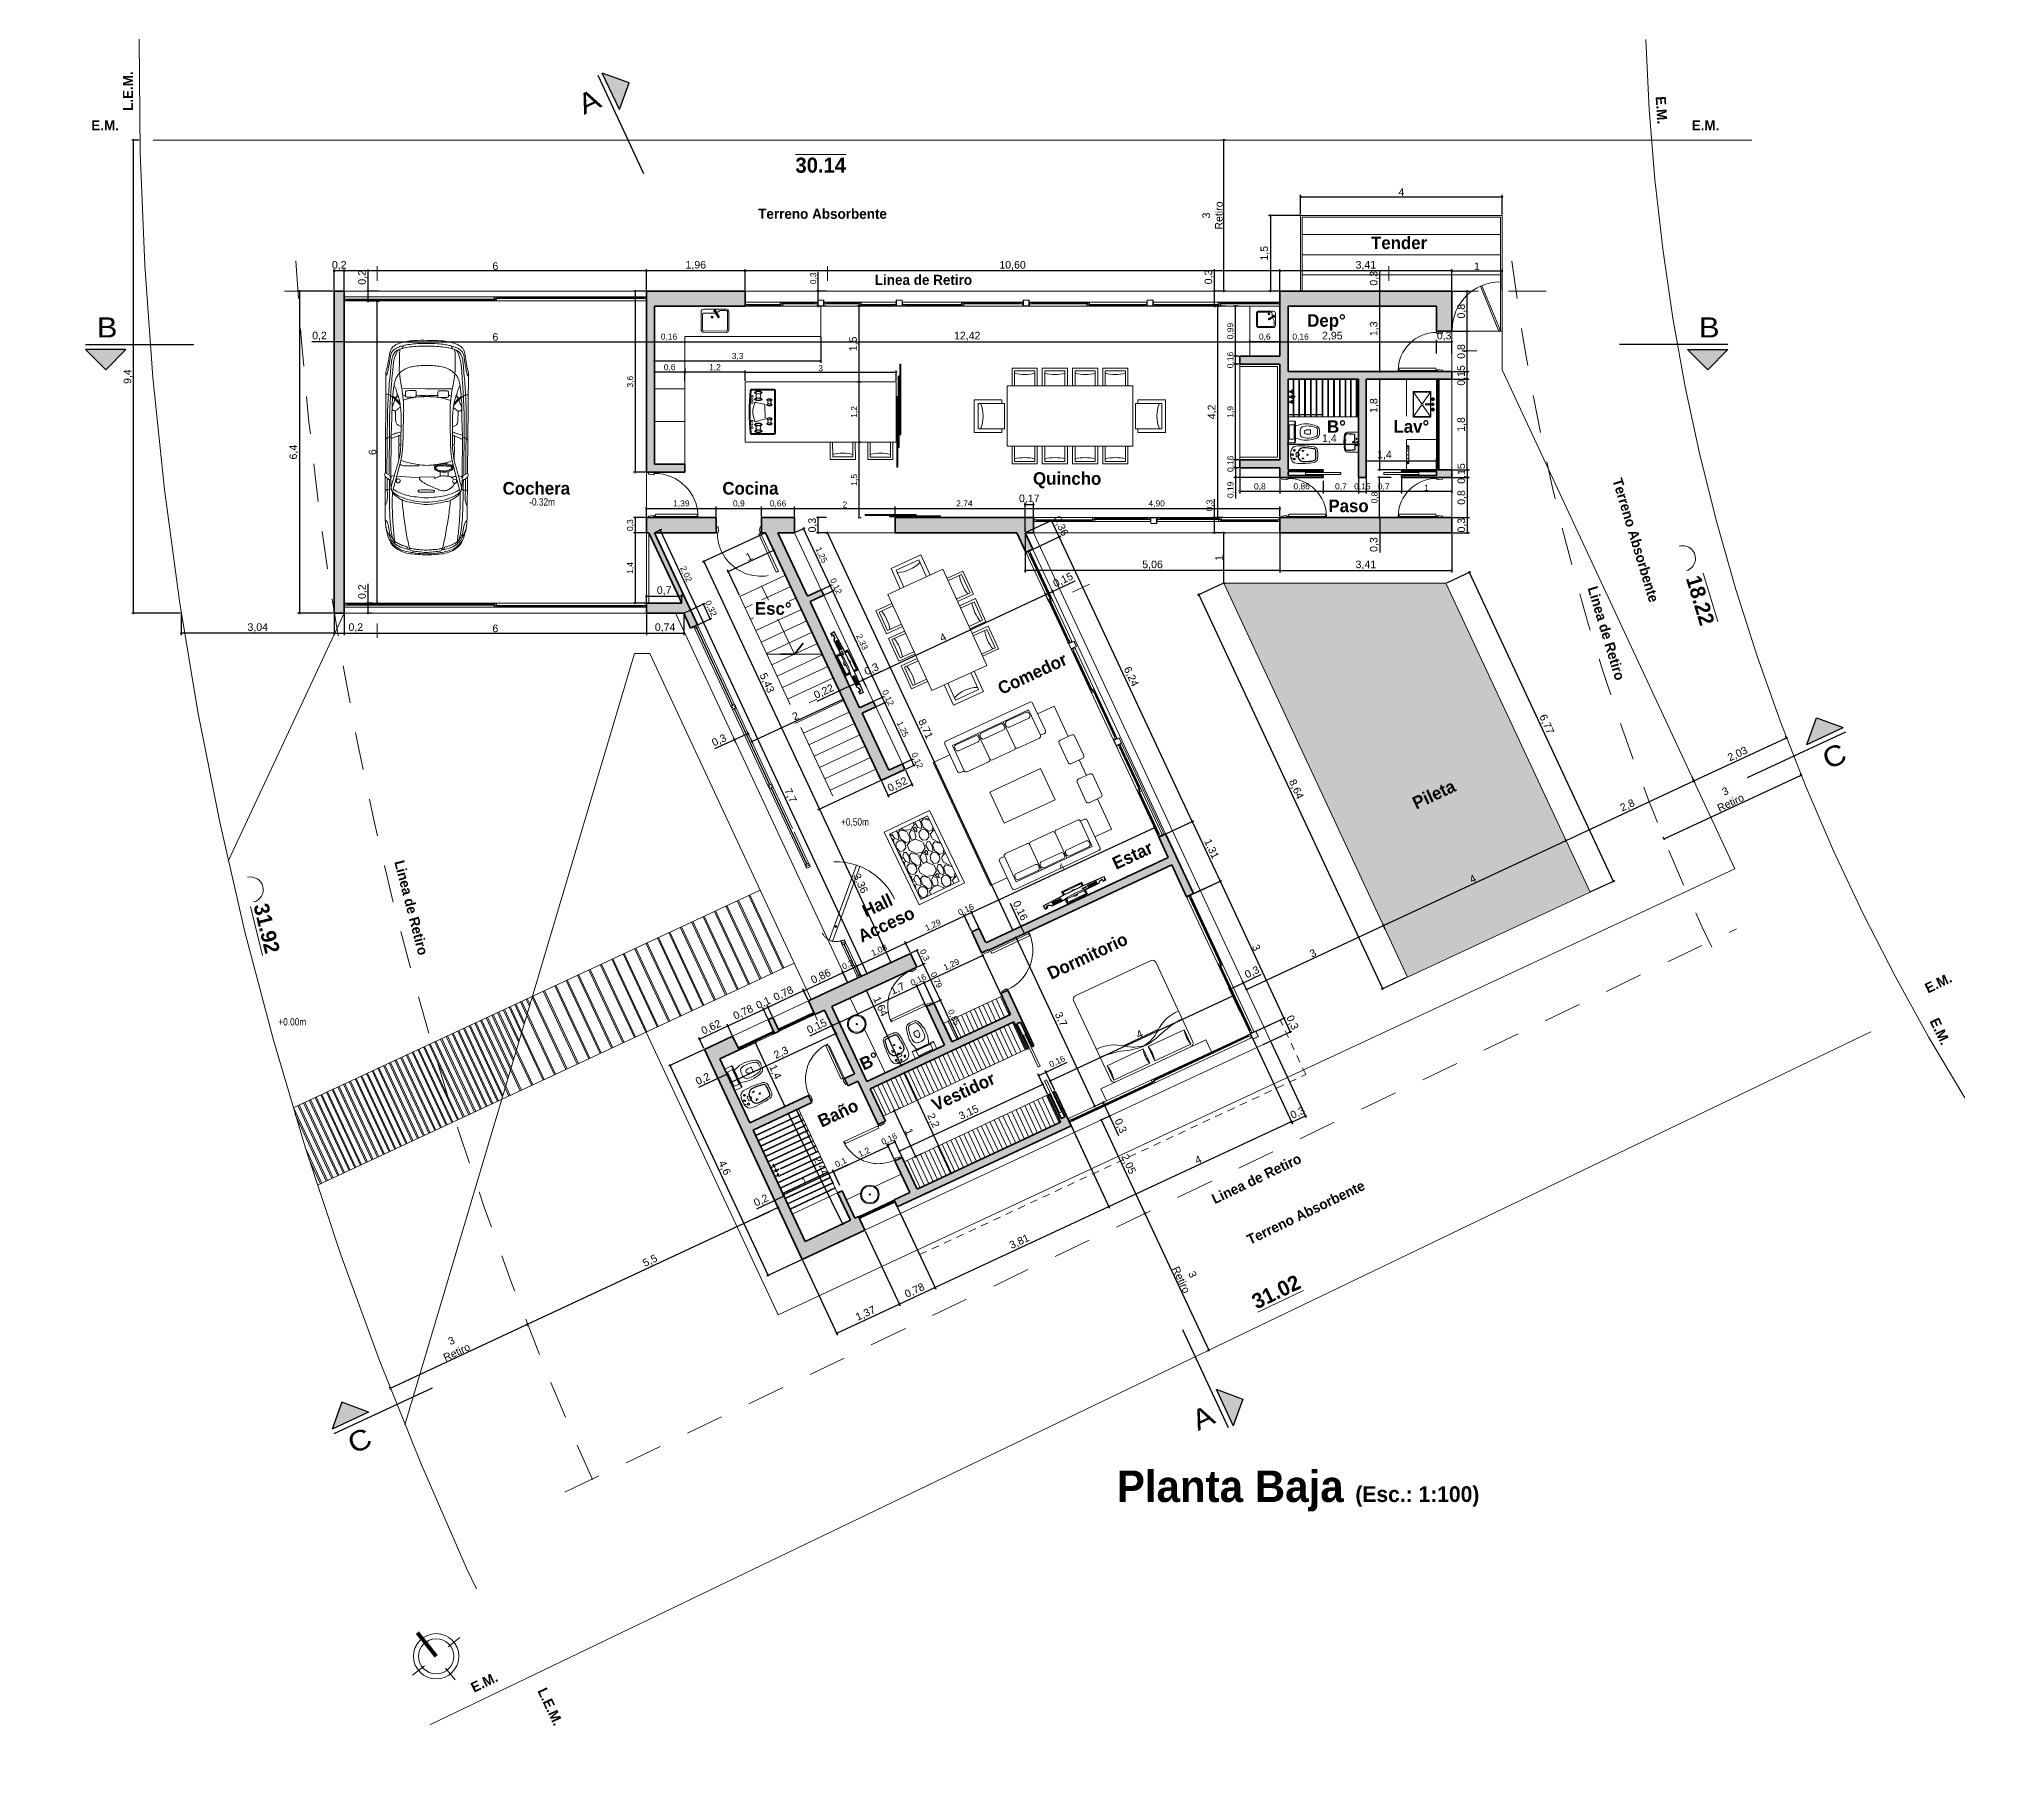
# Model space of a CAD drawing. Header units: millimetres. Extents: x 110427 to 125914, y 76277 to 76441.
# Drawn here: x 114079.95 to 114118.97, y 76364.63 to 76399.02 of the extents above; entities that cross this region are included whole.
import ezdxf

# ---------------------------------------------------------------- set-up
doc = ezdxf.new("R2010")
doc.units = ezdxf.units.MM
for name, pattern in [('CENTER', [50.8, 31.75, -6.35, 6.35, -6.35]), ('HIDDEN2', [4.7625, 3.175, -1.5875]), ('JIS_02_0.7', [1.35, 0.75, -0.6])]:
    doc.linetypes.add(name, pattern=pattern)
for name, color, linetype, lineweight in [('0.15', 6, 'Continuous', 15), ('03_A CONSTRUIR', 250, 'Continuous', 35), ('04_CIVIL A CONSTRUIR', 250, 'Continuous', 35), ('06_CIVIL VISTAS GRUESA', 244, 'Continuous', 13), ('07_CIVIL VISTAS MEDIA', 143, 'Continuous', 9), ('08_CIVIL VISTAS FINO', 251, 'Continuous', 5), ('09_CIVIL PROYECCIONES', 230, 'JIS_02_0.7', 5), ('10_CIVIL EJES', 230, 'CENTER', 15), ('11_CARPINTERIA Y MOBILIARIO', 141, 'Continuous', 9), ('11_HATCH', 8, 'Continuous', 9), ('12_HATCH', 8, 'Continuous', 9), ('12_TEXTOS', 4, 'Continuous', 40), ('13_COTAS', 8, 'Continuous', 9), ('FORMATO', 8, 'Continuous', 20)]:
    doc.layers.add(name, color=color, linetype=linetype, lineweight=lineweight)
for name, color, linetype in [('14_TEXTOS', 4, 'Continuous'), ('DET', 4, 'Continuous'), ('Hatch', 251, 'Continuous')]:
    doc.layers.add(name, color=color, linetype=linetype)
doc.styles.add('JDS', font='swissek.ttf', dxfattribs={"width": 1.1})
doc.styles.add('JDS1', font='GOTHICB.TTF')
doc.styles.get("Standard").update_dxf_attribs({"font": 'arial.ttf'})
doc.styles.add('Swis721 BT', font='swiss.ttf')
doc.dimstyles.new('ISO-23', dxfattribs={"dimscale": 0.03, "dimtxt": 5, "dimasz": 2.5, "dimexe": 1.25, "dimexo": 0.625, "dimtad": 1, "dimtxsty": 'Swis721 BT', "dimblk": 'DOTSMALL', "dimcen": 2.5, "dimclrt": 150, "dimadec": 0, "dimazin": 0, "dimtfac": 1, "dimtmove": 0, "dimatfit": 3, "dimfxl": 0, "dimarcsym": 0})
pattern_1 = [(0, (-691.6089, -394.825658), (0, 0.02), []), (90, (-691.6089, -394.825658), (-0.02, 1e-18), [])]

msp = doc.modelspace()

# ---------------------------------------------------------------- texts
at = {"layer": '12_TEXTOS', "color": 150, "char_height": 0.2, "width": 0.82275, "attachment_point": 8, "style": 'JDS1'}
for s, insert, rotation in [('L.E.M.', (114081.806, 76397.989), 90), ('E.M.', (114112.06, 76397.605), 273.7503), ('E.M.', (114117.698, 76380.184), 25.6896), ('E.M.', (114117.598, 76379.271), 295.6896), ('E.M.', (114088.826, 76366.296), 25.6896)]:
    msp.add_mtext(s, dxfattribs=dict(at, insert=insert, rotation=rotation))
for insert in [(114081.254, 76397.208), (114113.033, 76397.208)]:
    msp.add_mtext('E.M.', dxfattribs=dict(at, insert=insert))
at = {"layer": '12_TEXTOS', "char_height": 0.14374, "attachment_point": 1}
for s, insert in [('{\\fTechnic|b0|i0|c2|p2;-0.32m}', (114089.675, 76389.901)), ('{\\fTechnic|b0|i0|c2|p2;+0,50m}', (114095.867, 76383.545)), ('{\\fTechnic|b0|i0|c2|p2;+0.00m}', (114084.693, 76379.575))]:
    msp.add_mtext(s, dxfattribs=dict(at, insert=insert))
at = {"layer": '12_TEXTOS', "char_height": 0.25, "width": 2.74107, "attachment_point": 8, "rotation": 25.0003, "style": 'JDS1'}
for s, insert in [('Comedor', (114099.72, 76386.301)), ('Pileta', (114107.693, 76383.903)), ('Estar', (114101.708, 76382.694)), ('Hall\\PAcceso', (114096.818, 76381.322)), ('Dormitorio', (114100.814, 76380.693)), ('B%%D', (114096.484, 76378.612)), ('Vestidor', (114098.351, 76378.002)), ('Baño', (114095.862, 76377.574))]:
    msp.add_mtext(s, dxfattribs=dict(at, insert=insert))
at = {"layer": '13_COTAS', "color": 150, "attachment_point": 5, "style": 'JDS1'}
for s, insert, char_height, width in [('\\A1;{\\O30.14}', (114095.464, 76396.516), 0.3, 1.37045), ('\\A1;Terreno Absorbente', (114095.5, 76395.551), 0.2, 6.36191), ('\\A1;Linea de Retiro', (114097.503, 76394.239), 0.2, 6.36191)]:
    msp.add_mtext(s, dxfattribs=dict(at, insert=insert, char_height=char_height, width=width))
for s, insert, char_height, width, rotation in [('\\A1;Terreno Absorbente', (114111.645, 76389.07), 0.2, 4.90109, 286.7761), ('\\A1;{\\O18.22}', (114112.928, 76387.874), 0.3, 1.26151, 286.7761), ('\\A1;Linea de Retiro', (114111.062, 76387.221), 0.2, 4.90109, 286.7761), ('\\A1;Linea de Retiro', (114087.332, 76381.77), 0.2, 4.90109, 284.468), ('\\A1;{\\L31.92}', (114084.462, 76381.359), 0.3, 1.57082, 283.8658), ('\\A1;Linea de Retiro', (114104.116, 76376.387), 0.2, 6.27387, 25.6896), ('\\A1;Terreno Absorbente', (114105.096, 76375.715), 0.2, 6.27387, 25.6896), ('\\A1;{\\L31.02}', (114104.507, 76374.14), 0.3, 1.68275, 25.6896), ('\\A1;L.E.M.', (114090.093, 76365.902), 0.2, 1.57082, 295.0124)]:
    msp.add_mtext(s, dxfattribs=dict(at, insert=insert, char_height=char_height, width=width, rotation=rotation))
at = {"layer": '14_TEXTOS', "color": 6, "char_height": 0.4, "width": 0.65219, "attachment_point": 5, "style": 'JDS'}
for s, insert, rotation in [('A', (114090.865, 76397.783), 25), ('B', (114081.294, 76393.296), 0), ('B', (114113.107, 76393.296), 0), ('C', (114115.591, 76384.78), 25), ('A', (114103.054, 76371.642), 25), ('C', (114086.308, 76371.185), 25)]:
    msp.add_mtext(s, dxfattribs=dict(at, insert=insert, rotation=rotation))
at = {"layer": '14_TEXTOS', "style": 'JDS1'}
for s, insert, char_height, width, attachment_point in [('Tender', (114106.948, 76394.974), 0.25, 1.37808, 5), ('Dep%%D', (114105.506, 76393.396), 0.25, 1.37808, 5), ('B%%D', (114105.704, 76391.327), 0.25, 1.37808, 5), ('Lav%%D', (114107.191, 76391.327), 0.25, 1.37808, 5), ('Quincho', (114100.357, 76390.26), 0.25, 1.37808, 5), ('Cochera', (114089.817, 76390.099), 0.25, 1.37808, 5), ('Cocina', (114094.068, 76390.099), 0.25, 1.37808, 5), ('Paso', (114105.944, 76389.75), 0.25, 1.37808, 5), ('Esc%%D', (114094.521, 76387.712), 0.25, 1.37808, 5), ('{\\H1.25x;Planta Baja \\H0.5x;(Esc.: 1:100)}', (114101.342, 76369.778), 0.5, 9.59338, 7)]:
    msp.add_mtext(s, dxfattribs=dict(at, insert=insert, char_height=char_height, width=width, attachment_point=attachment_point))

# ---------------------------------------------------------------- blocks, each defined once
blk = doc.blocks.new('LCD')
at = {"lineweight": 5, "ltscale": 0.5}
for points in [[(0.211, -0.102), (0.511, -0.102), (0.559, -0.135), (0.621, -0.135), (0.621, -0.102), (0.657, -0.102), (0.67, -0.171), (0.67, -0.089), (0.609, -0.089), (0.609, -0.122), (0.563, -0.122), (0.515, -0.089), (-0.515, -0.089), (-0.563, -0.122), (-0.609, -0.122), (-0.609, -0.089), (-0.67, -0.089), (-0.67, -0.171), (-0.657, -0.102), (-0.621, -0.102), (-0.621, -0.135), (-0.559, -0.135), (-0.511, -0.102), (-0.211, -0.102, 0.093379)], [(0.67, -0.171), (0.669, -0.163, -0.02674), (-0.669, -0.163), (-0.67, -0.171, 0.026795)], [(-0.242, -0.138, 1), (-0.26, -0.138, 1)], [(-0.208, -0.138, 1), (-0.227, -0.138, 1)], [(-0.175, -0.138, 1), (-0.193, -0.138, 1)]]:
    blk.add_hatch(color=98, dxfattribs=at).paths.add_polyline_path(points)
h = blk.add_hatch(color=98, dxfattribs=at)
h.paths.add_polyline_path([(-0.49, -0.156), (-0.288, -0.156), (-0.288, -0.111), (-0.49, -0.111)])
h.paths.add_polyline_path([(-0.485, -0.151), (-0.293, -0.151), (-0.293, -0.117), (-0.485, -0.117)], flags=16)
h = blk.add_hatch(dxfattribs=at)
h.set_pattern_fill('_USER', color=256, scale=0.02, style=0, double=1, pattern_type=0)
h.set_pattern_definition(pattern_1)
h.paths.add_polyline_path([(-0.485, -0.151), (-0.293, -0.151), (-0.293, -0.117), (-0.485, -0.117)])
h = blk.add_hatch(dxfattribs=at)
h.set_pattern_fill('_USER', color=256, scale=0.02, style=0, double=1, pattern_type=0)
h.set_pattern_definition(pattern_1)
h.paths.add_polyline_path([(0.485, -0.117), (0.293, -0.117), (0.293, -0.151), (0.485, -0.151)])
at = {"lineweight": 18, "ltscale": 0.5}
for p, q in [((0.225, 0), (-0.225, 0)), ((-0.225, 0), (-0.225, -0.089)), ((0.225, -0.089), (0.225, 0)), ((-0.225, -0.187), (-0.225, -0.26)), ((-0.225, -0.26), (0.225, -0.26)), ((0.225, -0.26), (0.225, -0.187))]:
    blk.add_line(p, q, dxfattribs=at)
at = {"ltscale": 0.5}
for p, q in [((-0.609, -0.089), (-0.67, -0.089)), ((-0.67, -0.089), (-0.67, -0.171)), ((-0.657, -0.102), (-0.67, -0.171)), ((-0.621, -0.102), (-0.657, -0.102)), ((-0.621, -0.102), (-0.621, -0.135)), ((-0.621, -0.135), (-0.559, -0.135)), ((-0.609, -0.089), (-0.609, -0.122)), ((-0.609, -0.122), (-0.563, -0.122)), ((-0.563, -0.122), (-0.515, -0.089)), ((-0.559, -0.135), (-0.511, -0.102)), ((0.515, -0.089), (-0.515, -0.089)), ((-0.211, -0.102), (-0.511, -0.102)), ((0.211, -0.102), (0.511, -0.102)), ((0.559, -0.135), (0.511, -0.102)), ((0.563, -0.122), (0.515, -0.089)), ((0.621, -0.135), (0.559, -0.135)), ((0.609, -0.122), (0.563, -0.122)), ((0.67, -0.089), (0.609, -0.089)), ((0.609, -0.089), (0.609, -0.122)), ((0.621, -0.102), (0.657, -0.102)), ((0.621, -0.102), (0.621, -0.135)), ((0.657, -0.102), (0.67, -0.171)), ((0.67, -0.171), (0.67, -0.089))]:
    blk.add_line(p, q, dxfattribs=at)
at = {"linetype": 'HIDDEN2', "lineweight": 5, "ltscale": 0.5}
for p, q in [((0.205, -0.02), (-0.205, -0.02)), ((-0.205, -0.24), (0.205, -0.24))]:
    blk.add_line(p, q, dxfattribs=at)
at = {"ltscale": 0.5}
for points in [[(-0.49, -0.111), (-0.288, -0.111), (-0.288, -0.156), (-0.49, -0.156)], [(-0.485, -0.117), (-0.293, -0.117), (-0.293, -0.151), (-0.485, -0.151)], [(0.49, -0.111), (0.288, -0.111), (0.288, -0.156), (0.49, -0.156)], [(0.485, -0.117), (0.293, -0.117), (0.293, -0.151), (0.485, -0.151)]]:
    blk.add_lwpolyline(points, close=True, dxfattribs=at)
at = {"lineweight": 5, "ltscale": 0.5}
for centre in [(-0.251, -0.138), (-0.217, -0.138), (-0.184, -0.138)]:
    blk.add_circle(centre, 0.00921, dxfattribs=at)
at = {"lineweight": 18, "ltscale": 0.5}
for centre, start, end in [((-0.638, -0.13), 5.4428, 17.4923), ((0.638, -0.13), 162.5077, 174.5572), ((-0.638, -0.13), 342.5077, 352.3956), ((0.638, -0.13), 187.6044, 197.4923)]:
    blk.add_arc(centre, 0.433, start, end, dxfattribs=at)
at = {"lineweight": 5, "ltscale": 0.5}
for centre, radius, start, end in [((-0.2, 0.016), 0.03, 212.1251, 266.9871), ((0.2, 0.016), 0.03, 273.0129, 327.8749), ((-0.2, -0.276), 0.03, 93.0129, 147.8749), ((0, 1.016), 1.138, 259.3305, 280.6695), ((0, -1.88), 1.877, 83.8464, 96.1536), ((0, 1.62), 1.877, 263.8464, 276.1536), ((0, -0.13), 0.0672, 37.6533, 142.3467), ((0, -0.13), 0.0672, 241.3543, 298.6457), ((0.2, -0.276), 0.03, 32.1251, 86.9871)]:
    blk.add_arc(centre, radius, start, end, dxfattribs=at)
at = {"ltscale": 0.5}
for centre, start, end in [((0, 12.322), 266.9302, 273.0698), ((0, 12.33), 266.9365, 273.0635)]:
    blk.add_arc(centre, 12.511, start, end, dxfattribs=at)
at = {"linetype": 'HIDDEN2', "lineweight": 5, "ltscale": 0.5}
for centre, radius, start, end in [((-0.491, -0.13), 0.306, 7.7055, 21.071), ((-0.491, -0.13), 0.306, 338.929, 349.1614), ((0.497, -0.13), 0.312, 159.3448, 172.4407), ((0.497, -0.13), 0.312, 190.6309, 200.6552)]:
    blk.add_arc(centre, radius, start, end, dxfattribs=at)
blk = doc.blocks.new('A$C4B131B44')
at = {"layer": '11_CARPINTERIA Y MOBILIARIO'}
for p, q in [((-0.281, -0.363), (-0.281, 0.092)), ((0.597, 0.115), (-0.258, 0.115)), ((-0.072, 0.046), (-0.045, 0.019)), ((-0.067, 0.05), (-0.041, 0.023)), ((0.004, 0.023), (0.032, 0.051)), ((0.008, 0.019), (0.036, 0.047)), ((0.331, 0.019), (0.303, 0.047)), ((0.335, 0.023), (0.307, 0.051)), ((0.406, 0.05), (0.379, 0.023)), ((0.411, 0.046), (0.384, 0.019)), ((0.619, -0.363), (0.619, 0.092)), ((-0.222, -0.156), (-0.185, -0.193)), ((-0.222, -0.289), (-0.185, -0.253)), ((-0.215, -0.15), (-0.179, -0.186)), ((-0.215, -0.296), (-0.179, -0.259)), ((-0.118, -0.186), (-0.079, -0.148)), ((-0.118, -0.259), (-0.079, -0.297)), ((-0.112, -0.193), (-0.073, -0.154)), ((-0.112, -0.253), (-0.073, -0.291)), ((-0.072, -0.051), (-0.045, -0.025)), ((-0.067, -0.056), (-0.041, -0.029)), ((0.004, -0.029), (0.032, -0.057)), ((0.008, -0.025), (0.036, -0.053)), ((0.037, -0.091), (0.301, -0.091)), ((0.331, -0.025), (0.303, -0.053)), ((0.335, -0.029), (0.307, -0.057)), ((0.406, -0.056), (0.379, -0.029)), ((0.411, -0.051), (0.384, -0.025)), ((0.451, -0.193), (0.412, -0.154)), ((0.451, -0.253), (0.412, -0.291)), ((0.457, -0.186), (0.418, -0.148)), ((0.457, -0.259), (0.418, -0.297)), ((0.554, -0.15), (0.517, -0.186)), ((0.554, -0.296), (0.517, -0.259)), ((0.56, -0.156), (0.524, -0.193)), ((0.56, -0.289), (0.524, -0.253))]:
    blk.add_line(p, q, dxfattribs=at)
blk.add_lwpolyline([(0.599, -0.363, -0.419031), (0.596, -0.366, -0.044114), (-0.258, -0.366, -0.419031), (-0.261, -0.363), (-0.261, 0.092, -0.414214), (-0.258, 0.095), (0.597, 0.095, -0.414214), (0.599, 0.092)], format="xyb", close=True, dxfattribs=at)
for centre, radius in [((-0.019, -0.003), 0.0344), ((0.357, -0.003), 0.0344), ((-0.148, -0.223), 0.0473), ((-0.139, -0.346), 0.0184), ((-0.078, -0.346), 0.0184), ((-0.017, -0.346), 0.0184), ((0.356, -0.346), 0.0184), ((0.417, -0.346), 0.00737), ((0.487, -0.223), 0.0473), ((0.478, -0.346), 0.0184)]:
    blk.add_circle(centre, radius, dxfattribs=at)
for centre, radius, start, end in [((-0.258, 0.092), 0.0229, 90, 180), ((-0.019, -0.003), 0.0729, 137.6275, 222.3725), ((-0.019, -0.003), 0.0631, 138.1132, 221.8868), ((-0.07, 0.048), 0.00318, 45.22, 225.22), ((-0.019, -0.003), 0.0631, 318.1132, 41.8868), ((0.034, 0.049), 0.00318, 314.78, 134.78), ((-0.019, -0.003), 0.0729, 317.7229, 42.2771), ((0.357, -0.003), 0.0729, 137.7229, 222.2771), ((0.357, -0.003), 0.0631, 138.1132, 221.8868), ((0.305, 0.049), 0.00318, 45.22, 225.22), ((0.357, -0.003), 0.0631, 318.1132, 41.8868), ((0.408, 0.048), 0.00318, 314.78, 134.78), ((0.357, -0.003), 0.0729, 317.6275, 42.3725), ((0.597, 0.092), 0.0229, 0, 90), ((-0.258, -0.363), 0.0229, 180, 262.8162), ((0.169, 4.465), 4.87, 264.9346, 275.0654), ((-0.148, -0.223), 0.1, 137.6275, 222.3725), ((-0.148, -0.223), 0.0867, 138.1132, 221.8868), ((-0.219, -0.153), 0.00438, 45.22, 225.22), ((-0.219, -0.292), 0.00438, 134.78, 314.78), ((-0.148, -0.223), 0.0867, 318.1132, 41.8868), ((-0.076, -0.151), 0.00438, 314.78, 134.78), ((-0.076, -0.294), 0.00438, 225.22, 45.22), ((-0.148, -0.223), 0.1, 317.7229, 42.2771), ((-0.07, -0.054), 0.00318, 134.78, 314.78), ((-0.001, -0.278), 0.02, 156.945, 262.0746), ((-0.683, -0.033), 0.704, 340.3587, 353.8702), ((0.037, -0.111), 0.02, 90, 172.7668), ((0.034, -0.055), 0.00318, 225.22, 45.22), ((0.301, -0.111), 0.02, 7.2332, 90), ((0.305, -0.055), 0.00318, 134.78, 314.78), ((1.022, -0.033), 0.704, 186.1298, 199.6413), ((0.34, -0.278), 0.02, 277.9254, 23.055), ((0.487, -0.223), 0.1, 137.7229, 222.2771), ((0.487, -0.223), 0.0867, 138.1132, 221.8868), ((0.408, -0.054), 0.00318, 225.22, 45.22), ((0.415, -0.151), 0.00438, 45.22, 225.22), ((0.415, -0.294), 0.00438, 134.78, 314.78), ((0.487, -0.223), 0.0867, 318.1132, 41.8868), ((0.557, -0.153), 0.00438, 314.78, 134.78), ((0.557, -0.292), 0.00438, 225.22, 45.22), ((0.487, -0.223), 0.1, 317.6275, 42.3725), ((0.597, -0.363), 0.0229, 277.1838, 0)]:
    blk.add_arc(centre, radius, start, end, dxfattribs=at)
blk.add_open_spline([(-0.004, -0.297), (0.004, -0.299), (0.037, -0.308), (0.169, -0.359), (0.301, -0.308), (0.335, -0.299), (0.343, -0.297)], degree=3, knots=[0.0270107, 0.0270107, 0.0270107, 0.0270107, 0.0505112, 0.2042843, 0.3580574, 0.381558, 0.381558, 0.381558, 0.381558], dxfattribs=at)
blk = doc.blocks.new('ventiluz planta')
for p, q in [((618.07, 1113.1), (618.07, 1113.085)), ((618.085, 1113.1), (618.07, 1113.1)), ((618.07, 1113.085), (618.075, 1113.085)), ((618.07, 1113.083), (618.073, 1113.083)), ((618.07, 1113.083), (618.07, 1113.06)), ((618.07, 1113.06), (618.07, 1112.36)), ((618.073, 1113.088), (618.073, 1113.097)), ((618.073, 1113.097), (618.085, 1113.097)), ((618.078, 1113.088), (618.073, 1113.088)), ((618.073, 1113.083), (618.073, 1113.075)), ((618.073, 1113.075), (618.115, 1113.075)), ((618.112, 1113.072), (618.073, 1113.072)), ((618.073, 1113.072), (618.073, 1113.06)), ((618.075, 1113.085), (618.075, 1113.077)), ((618.075, 1113.077), (618.117, 1113.077)), ((618.078, 1113.08), (618.078, 1113.088)), ((618.117, 1113.08), (618.078, 1113.08)), ((618.08, 1113.055), (618.078, 1113.055)), ((618.08, 1113.05), (618.08, 1113.055)), ((618.082, 1112.351), (618.082, 1113.069)), ((618.105, 1113.069), (618.082, 1113.069)), ((618.085, 1113.097), (618.085, 1113.1)), ((618.088, 1112.351), (618.088, 1113.069)), ((618.099, 1113.058), (618.088, 1113.069)), ((618.088, 1113.058), (618.099, 1113.069)), ((618.099, 1113.058), (618.088, 1113.058)), ((618.099, 1112.351), (618.099, 1113.069)), ((618.12, 1113.1), (618.105, 1113.1)), ((618.105, 1113.1), (618.105, 1113.097)), ((618.105, 1113.097), (618.117, 1113.097)), ((618.105, 1112.351), (618.105, 1113.069)), ((618.107, 1113.05), (618.107, 1113.069)), ((618.11, 1113.069), (618.107, 1113.069)), ((618.12, 1113.05), (618.107, 1113.05)), ((618.11, 1113.053), (618.11, 1113.069)), ((618.117, 1113.053), (618.11, 1113.053)), ((618.112, 1113.072), (618.112, 1113.062)), ((618.112, 1113.062), (618.117, 1113.062)), ((618.115, 1113.075), (618.115, 1113.065)), ((618.115, 1113.065), (618.12, 1113.065)), ((618.117, 1113.097), (618.117, 1113.08)), ((618.117, 1113.077), (618.117, 1113.067)), ((618.117, 1113.067), (618.12, 1113.067)), ((618.117, 1113.062), (618.117, 1113.053)), ((618.12, 1113.067), (618.12, 1113.1)), ((618.12, 1113.065), (618.12, 1113.05)), ((618.12, 1113.05), (618.12, 1112.37)), ((618.07, 1112.337), (618.07, 1112.36)), ((618.07, 1112.337), (618.073, 1112.337)), ((618.07, 1112.32), (618.07, 1112.335)), ((618.07, 1112.335), (618.075, 1112.335)), ((618.085, 1112.32), (618.07, 1112.32)), ((618.073, 1112.348), (618.073, 1112.36)), ((618.112, 1112.348), (618.073, 1112.348)), ((618.073, 1112.337), (618.073, 1112.345)), ((618.073, 1112.345), (618.115, 1112.345)), ((618.078, 1112.332), (618.073, 1112.332)), ((618.073, 1112.332), (618.073, 1112.323)), ((618.073, 1112.323), (618.085, 1112.323)), ((618.075, 1112.335), (618.075, 1112.343)), ((618.075, 1112.343), (618.117, 1112.343)), ((618.08, 1112.365), (618.078, 1112.365)), ((618.117, 1112.34), (618.078, 1112.34)), ((618.078, 1112.34), (618.078, 1112.332)), ((618.08, 1112.37), (618.08, 1112.365)), ((618.105, 1112.351), (618.082, 1112.351)), ((618.085, 1112.323), (618.085, 1112.32)), ((618.099, 1112.361), (618.088, 1112.361)), ((618.099, 1112.361), (618.088, 1112.351)), ((618.088, 1112.361), (618.099, 1112.351)), ((618.105, 1112.32), (618.105, 1112.323)), ((618.105, 1112.323), (618.117, 1112.323)), ((618.12, 1112.32), (618.105, 1112.32)), ((618.12, 1112.37), (618.107, 1112.37)), ((618.107, 1112.37), (618.107, 1112.351)), ((618.11, 1112.351), (618.107, 1112.351)), ((618.117, 1112.367), (618.11, 1112.367)), ((618.11, 1112.367), (618.11, 1112.351)), ((618.112, 1112.348), (618.112, 1112.358)), ((618.112, 1112.358), (618.117, 1112.358)), ((618.115, 1112.345), (618.115, 1112.355)), ((618.115, 1112.355), (618.12, 1112.355)), ((618.117, 1112.358), (618.117, 1112.367)), ((618.117, 1112.343), (618.117, 1112.353)), ((618.117, 1112.353), (618.12, 1112.353)), ((618.117, 1112.323), (618.117, 1112.34)), ((618.12, 1112.355), (618.12, 1112.37)), ((618.12, 1112.353), (618.12, 1112.32))]:
    blk.add_line(p, q)
for centre, radius, start, end in [((618.082, 1113.061), 0.0115, 187.0629, 262.9371), ((618.078, 1113.06), 0.005, 180, 270), ((618.082, 1112.358), 0.0115, 97.0629, 172.9371), ((618.078, 1112.36), 0.005, 90, 180)]:
    blk.add_arc(centre, radius, start, end)
blk = doc.blocks.new('VERILDVS')
for p, q in [((0, 0), (-0.22, 0)), ((0, 0), (0.22, 0)), ((-0.236, -0.016), (-0.236, -0.148)), ((-0.236, -0.148), (0.236, -0.148)), ((-0.22, -0.164), (0, -0.164)), ((-0.134, -0.164), (-0.16, -0.251)), ((-0.158, -0.041), (-0.158, -0.123)), ((0, -0.026), (-0.143, -0.026)), ((-0.143, -0.138), (0, -0.138)), ((0, -0.026), (0.143, -0.026)), ((0.143, -0.138), (0, -0.138)), ((0.22, -0.164), (0, -0.164)), ((0.134, -0.164), (0.16, -0.251)), ((0.158, -0.041), (0.158, -0.123)), ((0.236, -0.016), (0.236, -0.148)), ((-0.05, -0.405), (-0.05, -0.478)), ((0, -0.653), (-0.044, -0.653)), ((0, -0.693), (-0.044, -0.693)), ((-0.035, -0.493), (0, -0.493)), ((0.035, -0.493), (0, -0.493)), ((0, -0.653), (0.044, -0.653)), ((0, -0.693), (0.044, -0.693)), ((0.05, -0.405), (0.05, -0.478))]:
    blk.add_line(p, q)
for centre, radius, start, end in [((-0.22, -0.016), 0.016, 90, 180), ((0.22, -0.016), 0.016, 0, 90), ((-0.22, -0.148), 0.016, 180, 270), ((0.263, -0.393), 0.446, 161.4079, 187.8214), ((-0.143, -0.041), 0.0151, 90, 180), ((-0.143, -0.123), 0.0151, 180, 270), ((0.337, -0.436), 0.471, 166.8554, 189.7354), ((-0.048, -0.346), 0.075, 107.0131, 166.8554), ((-0.009, -0.473), 0.208, 87.4196, 107.0131), ((0.007, -0.41), 0.051, 97.3933, 186.6229), ((0.009, -0.473), 0.208, 72.9869, 92.5804), ((-0.007, -0.41), 0.051, 353.3771, 82.6067), ((0.048, -0.346), 0.075, 13.1446, 72.9869), ((-0.337, -0.436), 0.471, 350.2646, 13.1446), ((0.143, -0.041), 0.0151, 0, 90), ((0.143, -0.123), 0.0151, 270, 0), ((-0.263, -0.393), 0.446, 352.1786, 18.5921), ((0.22, -0.148), 0.016, 270, 0), ((0.887, -0.296), 1.077, 188.4208, 197.6998), ((-0.044, -0.593), 0.1, 197.6998, 270), ((0.887, -0.296), 1.037, 192.2582, 197.6998), ((-0.044, -0.593), 0.06, 197.6998, 270), ((-0.035, -0.478), 0.0151, 180, 270), ((0.035, -0.478), 0.0151, 270, 0), ((0.044, -0.593), 0.06, 270, 342.3002), ((0.044, -0.593), 0.1, 270, 342.3002), ((-0.887, -0.296), 1.037, 342.3002, 347.7418), ((-0.887, -0.296), 1.077, 342.3002, 351.5792)]:
    blk.add_arc(centre, radius, start, end)
blk = doc.blocks.new('VERBIDVS')
for p, q in [((-0.048, -0.171), (-0.048, -0.13)), ((-0.039, -0.121), (0.039, -0.121)), ((0.048, -0.171), (0.048, -0.13))]:
    blk.add_line(p, q)
for centre, radius in [((-0.081, -0.029), 0.00718), ((0, -0.375), 0.0126)]:
    blk.add_circle(centre, radius)
for centre, radius, start, end in [((1.438, -0.248), 1.632, 175.4458, 189.6863), ((-0.069, -0.128), 0.12, 102.7565, 175.4458), ((0, -0.434), 0.434, 90, 102.7565), ((-0.039, -0.13), 0.00889, 90, 180), ((0, -0.176), 0.0217, 158.4179, 21.5821), ((0, -0.176), 0.0131, 142.3897, 37.6103), ((0, -0.434), 0.434, 77.2435, 90), ((0.039, -0.13), 0.00889, 360, 90), ((0.069, -0.128), 0.12, 4.5542, 77.2435), ((-1.438, -0.248), 1.632, 350.3137, 4.5542), ((-0.084, -0.508), 0.088, 189.6863, 263.9307), ((0, 0.284), 0.884, 263.9307, 270), ((0, 0.284), 0.884, 270, 276.0693), ((0.084, -0.508), 0.088, 276.0693, 350.3137)]:
    blk.add_arc(centre, radius, start, end)
at = {"layer": 'DET'}
for p in [(-0.034, -0.168), (0.034, -0.168)]:
    blk.add_line(p, (0, -0.168), dxfattribs=at)
for centre, radius in [((-0.096, -0.084), 0.017), ((-0.083, -0.273), 0.00212), ((0, -0.042), 0.017), ((0.096, -0.084), 0.017), ((0.083, -0.273), 0.00212)]:
    blk.add_circle(centre, radius, dxfattribs=at)
for centre, radius, start, end in [((-0.034, -0.288), 0.12, 90, 181.5653), ((1.438, -0.248), 1.592, 181.5653, 189.6863), ((-0.099, -0.273), 0.0233, 270, 90), ((0.034, -0.288), 0.12, 358.4347, 90), ((0.099, -0.273), 0.0233, 90, 270), ((-1.438, -0.248), 1.592, 350.3137, 358.4347), ((-0.084, -0.508), 0.048, 189.6863, 263.9307), ((0, 0.284), 0.844, 263.9307, 270), ((0, 0.284), 0.844, 270, 276.0693), ((0.084, -0.508), 0.048, 276.0693, 350.3137)]:
    blk.add_arc(centre, radius, start, end, dxfattribs=at)
blk = doc.blocks.new('_DotSmall')
at = {"color": 0, "linetype": 'ByBlock', "const_width": 0.5}
blk.add_lwpolyline([(-0.0625, 0, 1), (0.0625, 0, 1)], format="xyb", close=True, dxfattribs=at)
blk = doc.blocks.new('*D240')
at = {"layer": '13_COTAS', "color": 0, "lineweight": -2}
for p, q in [((114086.003, 76393.079), (114086.003, 76392.973)), ((114086.003, 76393.01), (114092.003, 76393.01)), ((114092.003, 76393.079), (114092.003, 76392.973))]:
    blk.add_line(p, q, dxfattribs=at)
at = {"layer": 'Defpoints', "color": 0}
for p in [(114086.003, 76393.097), (114092.003, 76393.097), (114092.003, 76393.01)]:
    blk.add_point(p, dxfattribs=at)
at = {"layer": '13_COTAS', "color": 0, "lineweight": -2, "xscale": 0.075, "yscale": 0.075, "zscale": 0.075, "rotation": 180}
blk.add_blockref('_DotSmall', (114086.003, 76393.01), dxfattribs=at)
at = {"layer": '13_COTAS', "color": 0, "lineweight": -2, "xscale": 0.075, "yscale": 0.075, "zscale": 0.075}
blk.add_blockref('_DotSmall', (114092.003, 76393.01), dxfattribs=at)
at = {"layer": '13_COTAS', "color": 150, "insert": (114089.003, 76393.106), "char_height": 0.15, "attachment_point": 5, "style": 'Swis721 BT'}
blk.add_mtext('6', dxfattribs=at)
blk = doc.blocks.new('*D241')
at = {"layer": '13_COTAS', "color": 0, "lineweight": -2}
for p, q in [((114092.163, 76393.7), (114092.163, 76392.973)), ((114092.163, 76393.011), (114104.583, 76393.011)), ((114104.583, 76392.819), (114104.583, 76393.048))]:
    blk.add_line(p, q, dxfattribs=at)
at = {"layer": 'Defpoints', "color": 0}
for p in [(114092.163, 76393.718), (114104.583, 76393.011), (114104.583, 76392.8)]:
    blk.add_point(p, dxfattribs=at)
at = {"layer": '13_COTAS', "color": 0, "lineweight": -2, "xscale": 0.075, "yscale": 0.075, "zscale": 0.075, "rotation": 180}
blk.add_blockref('_DotSmall', (114092.163, 76393.011), dxfattribs=at)
at = {"layer": '13_COTAS', "color": 0, "lineweight": -2, "xscale": 0.075, "yscale": 0.075, "zscale": 0.075}
blk.add_blockref('_DotSmall', (114104.583, 76393.011), dxfattribs=at)
at = {"layer": '13_COTAS', "color": 150, "insert": (114098.373, 76393.12), "char_height": 0.15, "attachment_point": 5, "style": 'Swis721 BT'}
blk.add_mtext('12,42', dxfattribs=at)
blk = doc.blocks.new('*D294')
at = {"layer": '13_COTAS', "color": 0, "lineweight": -2}
for p, q in [((114104.743, 76392.779), (114104.743, 76393.048)), ((114104.743, 76393.011), (114107.693, 76393.011)), ((114107.693, 76392.779), (114107.693, 76393.048))]:
    blk.add_line(p, q, dxfattribs=at)
at = {"layer": 'Defpoints', "color": 0}
for p in [(114107.693, 76393.011), (114104.743, 76392.76), (114107.693, 76392.76)]:
    blk.add_point(p, dxfattribs=at)
at = {"layer": '13_COTAS', "color": 0, "lineweight": -2, "xscale": 0.075, "yscale": 0.075, "zscale": 0.075, "rotation": 180}
blk.add_blockref('_DotSmall', (114104.743, 76393.011), dxfattribs=at)
at = {"layer": '13_COTAS', "color": 0, "lineweight": -2, "xscale": 0.075, "yscale": 0.075, "zscale": 0.075}
blk.add_blockref('_DotSmall', (114107.693, 76393.011), dxfattribs=at)
at = {"layer": '13_COTAS', "color": 150, "insert": (114105.623, 76393.12), "char_height": 0.15, "attachment_point": 5, "style": 'Swis721 BT'}
blk.add_mtext('2,95', dxfattribs=at)
blk = doc.blocks.new('*D295')
at = {"layer": '13_COTAS', "color": 0, "lineweight": -2}
for p, q in [((114106.293, 76390.772), (114106.293, 76390.611)), ((114107.693, 76390.487), (114107.693, 76390.686)), ((114106.293, 76390.648), (114107.693, 76390.648))]:
    blk.add_line(p, q, dxfattribs=at)
at = {"layer": 'Defpoints', "color": 0}
for p in [(114106.293, 76390.79), (114107.693, 76390.648), (114107.693, 76390.468)]:
    blk.add_point(p, dxfattribs=at)
at = {"layer": '13_COTAS', "color": 0, "lineweight": -2, "xscale": 0.075, "yscale": 0.075, "zscale": 0.075, "rotation": 180}
blk.add_blockref('_DotSmall', (114106.293, 76390.648), dxfattribs=at)
at = {"layer": '13_COTAS', "color": 0, "lineweight": -2, "xscale": 0.075, "yscale": 0.075, "zscale": 0.075}
blk.add_blockref('_DotSmall', (114107.693, 76390.648), dxfattribs=at)
at = {"layer": '13_COTAS', "color": 150, "insert": (114106.657, 76390.758), "char_height": 0.15, "attachment_point": 5, "style": 'Swis721 BT'}
blk.add_mtext('1,4', dxfattribs=at)
blk = doc.blocks.new('*D242')
at = {"layer": '13_COTAS', "color": 0, "lineweight": -2}
for p, q in [((114086.631, 76393.818), (114086.696, 76393.818)), ((114086.658, 76387.818), (114086.658, 76393.818)), ((114086.605, 76387.818), (114086.696, 76387.818))]:
    blk.add_line(p, q, dxfattribs=at)
at = {"layer": 'Defpoints', "color": 0}
for p in [(114086.613, 76393.818), (114086.658, 76393.818), (114086.586, 76387.818)]:
    blk.add_point(p, dxfattribs=at)
at = {"layer": '13_COTAS', "color": 0, "lineweight": -2, "xscale": 0.075, "yscale": 0.075, "zscale": 0.075}
for p, rotation in [((114086.658, 76393.818), 90), ((114086.658, 76387.818), 270)]:
    blk.add_blockref('_DotSmall', p, dxfattribs=dict(at, rotation=rotation))
at = {"layer": '13_COTAS', "color": 150, "insert": (114086.563, 76390.818), "char_height": 0.15, "attachment_point": 5, "rotation": 90, "style": 'Swis721 BT'}
blk.add_mtext('6', dxfattribs=at)
blk = doc.blocks.new('*D296')
at = {"layer": '13_COTAS', "color": 0, "lineweight": -2}
for p, q in [((114099.939, 76378.505), (114100.357, 76378.7)), ((114099.966, 76378.07), (114099.778, 76378.472)), ((114099.794, 76378.438), (114099.939, 76378.505)), ((114100.111, 76378.138), (114099.923, 76378.539))]:
    blk.add_line(p, q, dxfattribs=at)
at = {"layer": 'Defpoints', "color": 0}
for p in [(114099.939, 76378.505), (114099.974, 76378.053), (114100.119, 76378.121)]:
    blk.add_point(p, dxfattribs=at)
at = {"layer": '13_COTAS', "color": 0, "lineweight": -2, "xscale": 0.075, "yscale": 0.075, "zscale": 0.075}
for p, rotation in [((114099.794, 76378.438), 204.999997539297), ((114099.939, 76378.505), 24.99999753929703)]:
    blk.add_blockref('_DotSmall', p, dxfattribs=dict(at, rotation=rotation))
at = {"layer": '13_COTAS', "color": 150, "insert": (114100.161, 76378.709), "char_height": 0.12, "attachment_point": 5, "rotation": 25, "style": 'Swis721 BT'}
blk.add_mtext('0,16', dxfattribs=at)
blk = doc.blocks.new('*D297')
at = {"layer": '13_COTAS', "color": 0, "lineweight": -2}
for p, q in [((114100.021, 76378.329), (114103.647, 76380.02)), ((114103.65, 76380.012), (114103.631, 76380.054)), ((114100.111, 76378.138), (114100.006, 76378.363))]:
    blk.add_line(p, q, dxfattribs=at)
at = {"layer": 'Defpoints', "color": 0}
for p in [(114103.647, 76380.02), (114103.658, 76379.995), (114100.119, 76378.121)]:
    blk.add_point(p, dxfattribs=at)
at = {"layer": '13_COTAS', "color": 0, "lineweight": -2, "xscale": 0.075, "yscale": 0.075, "zscale": 0.075}
for p, rotation in [((114103.647, 76380.02), 24.99999753929703), ((114100.021, 76378.329), 204.999997539297)]:
    blk.add_blockref('_DotSmall', p, dxfattribs=dict(at, rotation=rotation))
at = {"layer": '13_COTAS', "color": 150, "insert": (114101.794, 76379.259), "char_height": 0.15, "attachment_point": 5, "rotation": 25, "style": 'Swis721 BT'}
blk.add_mtext('4', dxfattribs=at)
blk = doc.blocks.new('*D243')
at = {"layer": '13_COTAS', "color": 0, "lineweight": -2}
for p, q in [((114103.794, 76379.704), (114103.569, 76380.186)), ((114103.585, 76380.152), (114103.857, 76380.279)), ((114103.925, 76380.133), (114103.841, 76380.313)), ((114103.857, 76380.279), (114104.217, 76380.448))]:
    blk.add_line(p, q, dxfattribs=at)
at = {"layer": 'Defpoints', "color": 0}
for p in [(114103.857, 76380.279), (114103.933, 76380.116), (114103.802, 76379.687)]:
    blk.add_point(p, dxfattribs=at)
at = {"layer": '13_COTAS', "color": 0, "lineweight": -2, "xscale": 0.075, "yscale": 0.075, "zscale": 0.075}
for p, rotation in [((114103.585, 76380.152), 204.999997539297), ((114103.857, 76380.279), 24.99999753929703)]:
    blk.add_blockref('_DotSmall', p, dxfattribs=dict(at, rotation=rotation))
at = {"layer": '13_COTAS', "color": 150, "insert": (114104.032, 76380.481), "char_height": 0.15, "attachment_point": 5, "rotation": 25, "style": 'Swis721 BT'}
blk.add_mtext('0,3', dxfattribs=at)
blk = doc.blocks.new('*D298')
at = {"layer": '13_COTAS', "color": 0, "lineweight": -2}
for p, q in [((114099.356, 76381.186), (114099.31, 76381.164)), ((114100.908, 76377.827), (114099.344, 76381.18)), ((114100.92, 76377.832), (114100.874, 76377.811))]:
    blk.add_line(p, q, dxfattribs=at)
at = {"layer": 'Defpoints', "color": 0}
for p in [(114099.344, 76381.18), (114099.373, 76381.194), (114100.937, 76377.84)]:
    blk.add_point(p, dxfattribs=at)
at = {"layer": '13_COTAS', "color": 0, "lineweight": -2, "xscale": 0.075, "yscale": 0.075, "zscale": 0.075}
for p, rotation in [((114099.344, 76381.18), 114.9999999997802), ((114100.908, 76377.827), 294.9999999997802)]:
    blk.add_blockref('_DotSmall', p, dxfattribs=dict(at, rotation=rotation))
at = {"layer": '13_COTAS', "color": 150, "insert": (114100.225, 76379.55), "char_height": 0.15, "attachment_point": 5, "rotation": 295, "style": 'Swis721 BT'}
blk.add_mtext('3,7', dxfattribs=at)
blk = doc.blocks.new('LAVATORIO VS')
for p, q in [((0, 0), (-0.296, 0)), ((0, 0), (0.296, 0)), ((-0.304, -0.008), (-0.299, -0.328)), ((0.304, -0.008), (0.299, -0.328))]:
    blk.add_line(p, q)
for radius in [0.0224, 0.0172]:
    blk.add_circle((0, -0.158), radius)
for centre, radius, start, end in [((-0.296, -0.008), 0.008, 90, 180.82867), ((-0.199, -0.327), 0.1, 180.82867, 262.20292), ((-0.007, 1.075), 1.515, 262.20292, 270.2743), ((0.007, 1.075), 1.515, 269.7257, 277.79708), ((0.199, -0.327), 0.1, 277.79708, 359.17133), ((0.296, -0.008), 0.008, 359.17133, 90)]:
    blk.add_arc(centre, radius, start, end)
at = {"layer": 'DET'}
for q in [(-0.225, -0.113), (0.225, -0.113)]:
    blk.add_line((0, -0.113), q, dxfattribs=at)
for centre in [(-0.095, -0.06), (0, -0.045), (0.095, -0.06)]:
    blk.add_circle(centre, 0.016, dxfattribs=at)
for centre, radius, start, end in [((1.647, -0.36), 1.902, 172.9664, 179.35293), ((-0.199, -0.339), 0.056, 179.35293, 262.27637), ((-0.225, -0.129), 0.016, 90, 172.9664), ((-0.007, 1.075), 1.483, 262.27637, 270.2743), ((0.007, 1.075), 1.483, 269.7257, 277.72363), ((0.199, -0.339), 0.056, 277.72363, 0.64707), ((0.225, -0.129), 0.016, 7.0336, 90), ((-1.647, -0.36), 1.902, 0.64707, 7.0336)]:
    blk.add_arc(centre, radius, start, end, dxfattribs=at)
for centre in [(-0.059, -0.397), (0, -0.397)]:
    blk.add_ellipse(centre, major_axis=(-0.0114, 0), ratio=0.636364, dxfattribs=at)
at = {"layer": 'DET', "extrusion": (0, 0, -1)}
blk.add_ellipse((0.059, -0.397), major_axis=(0.0114, 0), ratio=0.636364, dxfattribs=at)
blk = doc.blocks.new('*D286')
at = {"layer": '13_COTAS', "color": 0, "lineweight": -2}
for p, q in [((114099.876, 76378.262), (114097.026, 76376.932)), ((114099.966, 76378.07), (114099.861, 76378.296)), ((114097.115, 76376.741), (114097.01, 76376.966))]:
    blk.add_line(p, q, dxfattribs=at)
at = {"layer": 'Defpoints', "color": 0}
for p in [(114099.974, 76378.053), (114097.026, 76376.932), (114097.123, 76376.724)]:
    blk.add_point(p, dxfattribs=at)
at = {"layer": '13_COTAS', "color": 0, "lineweight": -2, "xscale": 0.075, "yscale": 0.075, "zscale": 0.075}
for p, rotation in [((114099.876, 76378.262), 24.99999999929967), ((114097.026, 76376.932), 204.9999999992997)]:
    blk.add_blockref('_DotSmall', p, dxfattribs=dict(at, rotation=rotation))
at = {"layer": '13_COTAS', "color": 150, "insert": (114098.405, 76377.696), "char_height": 0.15, "attachment_point": 5, "rotation": 25, "style": 'Swis721 BT'}
blk.add_mtext('3,15', dxfattribs=at)
blk = doc.blocks.new('*D287')
at = {"layer": '13_COTAS', "color": 0, "lineweight": -2}
for p, q in [((114096.805, 76377.028), (114095.717, 76376.521)), ((114096.929, 76376.761), (114096.789, 76377.062)), ((114095.842, 76376.254), (114095.701, 76376.555))]:
    blk.add_line(p, q, dxfattribs=at)
at = {"layer": 'Defpoints', "color": 0}
for p in [(114096.937, 76376.744), (114095.717, 76376.521), (114095.85, 76376.237)]:
    blk.add_point(p, dxfattribs=at)
at = {"layer": '13_COTAS', "color": 0, "lineweight": -2, "xscale": 0.075, "yscale": 0.075, "zscale": 0.075}
for p, rotation in [((114096.805, 76377.028), 25.00000000066978), ((114095.717, 76376.521), 205.0000000006698)]:
    blk.add_blockref('_DotSmall', p, dxfattribs=dict(at, rotation=rotation))
at = {"layer": '13_COTAS', "color": 150, "insert": (114096.328, 76376.906), "char_height": 0.12, "attachment_point": 5, "rotation": 25, "style": 'Swis721 BT'}
blk.add_mtext('1,2', dxfattribs=at)
blk = doc.blocks.new('*D238')
at = {"layer": '13_COTAS', "color": 0, "lineweight": -2}
for p, q in [((114094.72, 76376.068), (114095.622, 76376.488)), ((114095.712, 76376.297), (114095.606, 76376.522)), ((114094.81, 76375.876), (114094.705, 76376.102))]:
    blk.add_line(p, q, dxfattribs=at)
at = {"layer": 'Defpoints', "color": 0}
for p in [(114095.622, 76376.488), (114095.719, 76376.28), (114094.818, 76375.859)]:
    blk.add_point(p, dxfattribs=at)
at = {"layer": '13_COTAS', "color": 0, "lineweight": -2, "xscale": 0.075, "yscale": 0.075, "zscale": 0.075}
for p, rotation in [((114095.622, 76376.488), 24.99999999880373), ((114094.72, 76376.068), 204.9999999988037)]:
    blk.add_blockref('_DotSmall', p, dxfattribs=dict(at, rotation=rotation))
at = {"layer": '13_COTAS', "color": 150, "insert": (114095.138, 76376.349), "char_height": 0.12, "attachment_point": 5, "rotation": 25, "style": 'Swis721 BT'}
blk.add_mtext('1', dxfattribs=at)
blk = doc.blocks.new('*D288')
at = {"layer": '13_COTAS', "color": 0, "lineweight": -2}
for p, q in [((114097.055, 76377.796), (114096.89, 76377.719)), ((114096.924, 76377.735), (114097.347, 76376.828)), ((114097.478, 76376.889), (114097.313, 76376.812))]:
    blk.add_line(p, q, dxfattribs=at)
at = {"layer": 'Defpoints', "color": 0}
for p in [(114097.072, 76377.804), (114097.347, 76376.828), (114097.495, 76376.897)]:
    blk.add_point(p, dxfattribs=at)
at = {"layer": '13_COTAS', "color": 0, "lineweight": -2, "xscale": 0.075, "yscale": 0.075, "zscale": 0.075}
for p, rotation in [((114096.924, 76377.735), 114.9999999951624), ((114097.347, 76376.828), 294.9999999951624)]:
    blk.add_blockref('_DotSmall', p, dxfattribs=dict(at, rotation=rotation))
at = {"layer": '13_COTAS', "color": 150, "insert": (114097.221, 76377.321), "char_height": 0.15, "attachment_point": 5, "rotation": 295, "style": 'Swis721 BT'}
blk.add_mtext('1', dxfattribs=at)
blk = doc.blocks.new('*D289')
at = {"layer": '13_COTAS', "color": 0, "lineweight": -2}
for p, q in [((114096.208, 76380.049), (114096.405, 76380.14)), ((114097.064, 76378.638), (114096.371, 76380.125)), ((114096.901, 76378.562), (114097.098, 76378.654))]:
    blk.add_line(p, q, dxfattribs=at)
at = {"layer": 'Defpoints', "color": 0}
for p in [(114096.371, 76380.125), (114096.191, 76380.041), (114096.884, 76378.554)]:
    blk.add_point(p, dxfattribs=at)
at = {"layer": '13_COTAS', "color": 0, "lineweight": -2, "xscale": 0.075, "yscale": 0.075, "zscale": 0.075}
for p, rotation in [((114096.371, 76380.125), 114.9999999997766), ((114097.064, 76378.638), 294.9999999997765)]:
    blk.add_blockref('_DotSmall', p, dxfattribs=dict(at, rotation=rotation))
at = {"layer": '13_COTAS', "color": 150, "insert": (114096.641, 76379.804), "char_height": 0.15, "attachment_point": 5, "rotation": 295, "style": 'Swis721 BT'}
blk.add_mtext('1,64', dxfattribs=at)
blk = doc.blocks.new('*D290')
at = {"layer": '13_COTAS', "color": 0, "lineweight": -2}
for p, q in [((114095.832, 76379.493), (114097.373, 76380.211)), ((114097.566, 76379.798), (114097.357, 76380.245)), ((114096.025, 76379.079), (114095.816, 76379.527))]:
    blk.add_line(p, q, dxfattribs=at)
at = {"layer": 'Defpoints', "color": 0}
for p in [(114097.373, 76380.211), (114097.574, 76379.781), (114096.033, 76379.062)]:
    blk.add_point(p, dxfattribs=at)
at = {"layer": '13_COTAS', "color": 0, "lineweight": -2, "xscale": 0.075, "yscale": 0.075, "zscale": 0.075}
for p, rotation in [((114097.373, 76380.211), 25.00000000165702), ((114095.832, 76379.493), 205.000000001657)]:
    blk.add_blockref('_DotSmall', p, dxfattribs=dict(at, rotation=rotation))
at = {"layer": '13_COTAS', "color": 150, "insert": (114096.994, 76380.155), "char_height": 0.15, "attachment_point": 5, "rotation": 25, "style": 'Swis721 BT'}
blk.add_mtext('1,7', dxfattribs=at)
blk = doc.blocks.new('*D291')
at = {"layer": '13_COTAS', "color": 0, "lineweight": -2}
for p, q in [((114104.743, 76390.74), (114104.743, 76391.008)), ((114106.143, 76390.97), (114104.743, 76390.97)), ((114106.143, 76390.74), (114106.143, 76391.008))]:
    blk.add_line(p, q, dxfattribs=at)
at = {"layer": 'Defpoints', "color": 0}
for p in [(114104.743, 76390.97), (114104.743, 76390.722), (114106.143, 76390.722)]:
    blk.add_point(p, dxfattribs=at)
at = {"layer": '13_COTAS', "color": 0, "lineweight": -2, "xscale": 0.075, "yscale": 0.075, "zscale": 0.075, "rotation": 180}
blk.add_blockref('_DotSmall', (114104.743, 76390.97), dxfattribs=at)
at = {"layer": '13_COTAS', "color": 0, "lineweight": -2, "xscale": 0.075, "yscale": 0.075, "zscale": 0.075}
blk.add_blockref('_DotSmall', (114106.143, 76390.97), dxfattribs=at)
at = {"layer": '13_COTAS', "color": 150, "insert": (114105.565, 76391.08), "char_height": 0.15, "attachment_point": 5, "style": 'Swis721 BT'}
blk.add_mtext('1,4', dxfattribs=at)
blk = doc.blocks.new('*D239')
at = {"layer": '13_COTAS', "color": 0, "lineweight": -2}
for p, q in [((114106.79, 76390.318), (114106.523, 76390.318)), ((114106.561, 76389.518), (114106.561, 76390.318)), ((114106.616, 76389.518), (114106.523, 76389.518))]:
    blk.add_line(p, q, dxfattribs=at)
at = {"layer": 'Defpoints', "color": 0}
for p in [(114106.561, 76390.318), (114106.808, 76390.318), (114106.635, 76389.518)]:
    blk.add_point(p, dxfattribs=at)
at = {"layer": '13_COTAS', "color": 0, "lineweight": -2, "xscale": 0.075, "yscale": 0.075, "zscale": 0.075}
for p, rotation in [((114106.561, 76390.318), 90), ((114106.561, 76389.518), 270)]:
    blk.add_blockref('_DotSmall', p, dxfattribs=dict(at, rotation=rotation))
at = {"layer": '13_COTAS', "color": 150, "insert": (114106.47, 76389.918), "char_height": 0.12, "attachment_point": 5, "rotation": 90, "style": 'Swis721 BT'}
blk.add_mtext('0,8', dxfattribs=at)
blk = doc.blocks.new('*D292')
at = {"layer": '13_COTAS', "color": 0, "lineweight": -2}
for p, q in [((114106.734, 76392.268), (114106.528, 76392.268)), ((114106.566, 76390.468), (114106.566, 76392.268)), ((114106.974, 76390.468), (114106.528, 76390.468))]:
    blk.add_line(p, q, dxfattribs=at)
at = {"layer": 'Defpoints', "color": 0}
for p in [(114106.566, 76392.268), (114106.752, 76392.268), (114106.993, 76390.468)]:
    blk.add_point(p, dxfattribs=at)
at = {"layer": '13_COTAS', "color": 0, "lineweight": -2, "xscale": 0.075, "yscale": 0.075, "zscale": 0.075}
for p, rotation in [((114106.566, 76392.268), 90), ((114106.566, 76390.468), 270)]:
    blk.add_blockref('_DotSmall', p, dxfattribs=dict(at, rotation=rotation))
at = {"layer": '13_COTAS', "color": 150, "insert": (114106.457, 76391.743), "char_height": 0.15, "attachment_point": 5, "rotation": 90, "style": 'Swis721 BT'}
blk.add_mtext('1,8', dxfattribs=at)
blk = doc.blocks.new('*D293')
at = {"layer": '13_COTAS', "color": 0, "lineweight": -2}
for p, q in [((114106.76, 76393.718), (114106.528, 76393.718)), ((114106.566, 76392.418), (114106.566, 76393.718)), ((114106.76, 76392.418), (114106.528, 76392.418))]:
    blk.add_line(p, q, dxfattribs=at)
at = {"layer": 'Defpoints', "color": 0}
for p in [(114106.566, 76393.718), (114106.779, 76393.718), (114106.779, 76392.418)]:
    blk.add_point(p, dxfattribs=at)
at = {"layer": '13_COTAS', "color": 0, "lineweight": -2, "xscale": 0.075, "yscale": 0.075, "zscale": 0.075}
for p, rotation in [((114106.566, 76393.718), 90), ((114106.566, 76392.418), 270)]:
    blk.add_blockref('_DotSmall', p, dxfattribs=dict(at, rotation=rotation))
at = {"layer": '13_COTAS', "color": 150, "insert": (114106.457, 76393.269), "char_height": 0.15, "attachment_point": 5, "rotation": 90, "style": 'Swis721 BT'}
blk.add_mtext('1,3', dxfattribs=at)
blk = doc.blocks.new('*D283')
at = {"layer": '13_COTAS', "color": 0, "lineweight": -2}
for p, q in [((114104.993, 76395.537), (114104.993, 76395.928)), ((114104.993, 76395.89), (114108.993, 76395.89)), ((114108.993, 76395.537), (114108.993, 76395.928))]:
    blk.add_line(p, q, dxfattribs=at)
at = {"layer": 'Defpoints', "color": 0}
for p in [(114108.993, 76395.89), (114104.993, 76395.518), (114108.993, 76395.518)]:
    blk.add_point(p, dxfattribs=at)
at = {"layer": '13_COTAS', "color": 0, "lineweight": -2, "xscale": 0.075, "yscale": 0.075, "zscale": 0.075, "rotation": 180}
blk.add_blockref('_DotSmall', (114104.993, 76395.89), dxfattribs=at)
at = {"layer": '13_COTAS', "color": 0, "lineweight": -2, "xscale": 0.075, "yscale": 0.075, "zscale": 0.075}
blk.add_blockref('_DotSmall', (114108.993, 76395.89), dxfattribs=at)
at = {"layer": '13_COTAS', "color": 150, "insert": (114106.993, 76395.984), "char_height": 0.15, "attachment_point": 5, "style": 'Swis721 BT'}
blk.add_mtext('4', dxfattribs=at)
blk = doc.blocks.new('*D284')
at = {"layer": '13_COTAS', "color": 0, "lineweight": -2}
for p, q in [((114103.448, 76388.21), (114102.938, 76387.973)), ((114106.623, 76380.161), (114102.972, 76387.989)), ((114107.098, 76380.382), (114106.589, 76380.145))]:
    blk.add_line(p, q, dxfattribs=at)
at = {"layer": 'Defpoints', "color": 0}
for p in [(114102.972, 76387.989), (114103.465, 76388.218), (114107.115, 76380.39)]:
    blk.add_point(p, dxfattribs=at)
at = {"layer": '13_COTAS', "color": 0, "lineweight": -2, "xscale": 0.075, "yscale": 0.075, "zscale": 0.075}
for p, rotation in [((114102.972, 76387.989), 115.0000000000974), ((114106.623, 76380.161), 295.0000000000974)]:
    blk.add_blockref('_DotSmall', p, dxfattribs=dict(at, rotation=rotation))
at = {"layer": '13_COTAS', "color": 150, "insert": (114104.897, 76384.121), "char_height": 0.15, "attachment_point": 5, "rotation": 295, "style": 'Swis721 BT'}
blk.add_mtext('8,64', dxfattribs=at)
blk = doc.blocks.new('*D285')
at = {"layer": '13_COTAS', "color": 0, "lineweight": -2}
for p, q in [((114107.895, 76388.226), (114108.374, 76388.45)), ((114108.34, 76388.434), (114111.202, 76382.296)), ((114110.757, 76382.089), (114111.236, 76382.312))]:
    blk.add_line(p, q, dxfattribs=at)
at = {"layer": 'Defpoints', "color": 0}
for p in [(114107.878, 76388.218), (114110.74, 76382.081), (114111.202, 76382.296)]:
    blk.add_point(p, dxfattribs=at)
at = {"layer": '13_COTAS', "color": 0, "lineweight": -2, "xscale": 0.075, "yscale": 0.075, "zscale": 0.075}
for p, rotation in [((114108.34, 76388.434), 115.0000000002516), ((114111.202, 76382.296), 295.0000000002516)]:
    blk.add_blockref('_DotSmall', p, dxfattribs=dict(at, rotation=rotation))
at = {"layer": '13_COTAS', "color": 150, "insert": (114109.87, 76385.411), "char_height": 0.15, "attachment_point": 5, "rotation": 295, "style": 'Swis721 BT'}
blk.add_mtext('6,77', dxfattribs=at)
blk = doc.blocks.new('*D275')
at = {"layer": '13_COTAS', "color": 0, "lineweight": -2}
for p, q in [((114085.803, 76393.012), (114085.357, 76393.012)), ((114085.803, 76392.937), (114085.803, 76393.049)), ((114086.003, 76393.012), (114085.803, 76393.012)), ((114086.003, 76392.937), (114086.003, 76393.049))]:
    blk.add_line(p, q, dxfattribs=at)
at = {"layer": 'Defpoints', "color": 0}
for p in [(114085.803, 76393.012), (114085.803, 76392.919), (114086.003, 76392.919)]:
    blk.add_point(p, dxfattribs=at)
at = {"layer": '13_COTAS', "color": 0, "lineweight": -2, "xscale": 0.075, "yscale": 0.075, "zscale": 0.075, "rotation": 180}
blk.add_blockref('_DotSmall', (114085.803, 76393.012), dxfattribs=at)
at = {"layer": '13_COTAS', "color": 0, "lineweight": -2, "xscale": 0.075, "yscale": 0.075, "zscale": 0.075}
blk.add_blockref('_DotSmall', (114086.003, 76393.012), dxfattribs=at)
at = {"layer": '13_COTAS', "color": 150, "insert": (114085.511, 76393.121), "char_height": 0.15, "attachment_point": 5, "style": 'Swis721 BT'}
blk.add_mtext('0,2', dxfattribs=at)
blk = doc.blocks.new('*D518')
at = {"layer": '13_COTAS', "color": 0, "lineweight": -2}
for p, q in [((114092.003, 76392.749), (114092.003, 76393.048)), ((114092.003, 76393.011), (114092.163, 76393.011)), ((114092.163, 76392.749), (114092.163, 76393.048)), ((114092.163, 76393.011), (114092.624, 76393.011))]:
    blk.add_line(p, q, dxfattribs=at)
at = {"layer": 'Defpoints', "color": 0}
for p in [(114092.163, 76393.011), (114092.003, 76392.731), (114092.163, 76392.731)]:
    blk.add_point(p, dxfattribs=at)
at = {"layer": '13_COTAS', "color": 0, "lineweight": -2, "xscale": 0.075, "yscale": 0.075, "zscale": 0.075, "rotation": 180}
blk.add_blockref('_DotSmall', (114092.003, 76393.011), dxfattribs=at)
at = {"layer": '13_COTAS', "color": 0, "lineweight": -2, "xscale": 0.075, "yscale": 0.075, "zscale": 0.075}
blk.add_blockref('_DotSmall', (114092.163, 76393.011), dxfattribs=at)
at = {"layer": '13_COTAS', "color": 150, "insert": (114092.451, 76393.102), "char_height": 0.12, "attachment_point": 5, "style": 'Swis721 BT'}
blk.add_mtext('0,16', dxfattribs=at)
blk = doc.blocks.new('*D519')
at = {"layer": '13_COTAS', "color": 0, "lineweight": -2}
for p, q in [((114104.583, 76392.949), (114104.583, 76393.048)), ((114104.583, 76393.011), (114104.743, 76393.011)), ((114104.743, 76392.949), (114104.743, 76393.048)), ((114104.743, 76393.011), (114105.166, 76393.011))]:
    blk.add_line(p, q, dxfattribs=at)
at = {"layer": 'Defpoints', "color": 0}
for p in [(114104.743, 76393.011), (114104.583, 76392.931), (114104.743, 76392.931)]:
    blk.add_point(p, dxfattribs=at)
at = {"layer": '13_COTAS', "color": 0, "lineweight": -2, "xscale": 0.075, "yscale": 0.075, "zscale": 0.075, "rotation": 180}
blk.add_blockref('_DotSmall', (114104.583, 76393.011), dxfattribs=at)
at = {"layer": '13_COTAS', "color": 0, "lineweight": -2, "xscale": 0.075, "yscale": 0.075, "zscale": 0.075}
blk.add_blockref('_DotSmall', (114104.743, 76393.011), dxfattribs=at)
at = {"layer": '13_COTAS', "color": 150, "insert": (114104.992, 76393.102), "char_height": 0.12, "attachment_point": 5, "style": 'Swis721 BT'}
blk.add_mtext('0,16', dxfattribs=at)
blk = doc.blocks.new('*D520')
at = {"layer": '13_COTAS', "color": 0, "lineweight": -2}
for p, q in [((114107.693, 76392.779), (114107.693, 76393.048)), ((114107.693, 76393.011), (114107.993, 76393.011)), ((114107.993, 76392.779), (114107.993, 76393.048))]:
    blk.add_line(p, q, dxfattribs=at)
at = {"layer": 'Defpoints', "color": 0}
for p in [(114107.993, 76393.011), (114107.693, 76392.76), (114107.993, 76392.76)]:
    blk.add_point(p, dxfattribs=at)
at = {"layer": '13_COTAS', "color": 0, "lineweight": -2, "xscale": 0.075, "yscale": 0.075, "zscale": 0.075, "rotation": 180}
blk.add_blockref('_DotSmall', (114107.693, 76393.011), dxfattribs=at)
at = {"layer": '13_COTAS', "color": 0, "lineweight": -2, "xscale": 0.075, "yscale": 0.075, "zscale": 0.075}
blk.add_blockref('_DotSmall', (114107.993, 76393.011), dxfattribs=at)
at = {"layer": '13_COTAS', "color": 150, "insert": (114107.843, 76393.12), "char_height": 0.15, "attachment_point": 5, "style": 'Swis721 BT'}
blk.add_mtext('0,3', dxfattribs=at)
blk = doc.blocks.new('*D276')
at = {"layer": '13_COTAS', "color": 0, "lineweight": -2}
for p, q in [((114103.285, 76394.018), (114103.285, 76394.451)), ((114103.507, 76394.018), (114103.247, 76394.018)), ((114103.285, 76393.718), (114103.285, 76394.018)), ((114103.507, 76393.718), (114103.247, 76393.718))]:
    blk.add_line(p, q, dxfattribs=at)
at = {"layer": 'Defpoints', "color": 0}
for p in [(114103.285, 76394.018), (114103.525, 76394.018), (114103.525, 76393.718)]:
    blk.add_point(p, dxfattribs=at)
at = {"layer": '13_COTAS', "color": 0, "lineweight": -2, "xscale": 0.075, "yscale": 0.075, "zscale": 0.075}
for p, rotation in [((114103.285, 76394.018), 90), ((114103.285, 76393.718), 270)]:
    blk.add_blockref('_DotSmall', p, dxfattribs=dict(at, rotation=rotation))
at = {"layer": '13_COTAS', "color": 150, "insert": (114103.175, 76394.297), "char_height": 0.15, "attachment_point": 5, "rotation": 90, "style": 'Swis721 BT'}
blk.add_mtext('0,3', dxfattribs=at)
blk = doc.blocks.new('*D521')
at = {"layer": '13_COTAS', "color": 0, "lineweight": -2}
for p, q in [((114106.664, 76389.518), (114106.528, 76389.518)), ((114106.566, 76389.518), (114106.566, 76389.218)), ((114106.664, 76389.218), (114106.528, 76389.218)), ((114106.566, 76389.218), (114106.566, 76388.828))]:
    blk.add_line(p, q, dxfattribs=at)
at = {"layer": 'Defpoints', "color": 0}
for p in [(114106.683, 76389.518), (114106.566, 76389.218), (114106.683, 76389.218)]:
    blk.add_point(p, dxfattribs=at)
at = {"layer": '13_COTAS', "color": 0, "lineweight": -2, "xscale": 0.075, "yscale": 0.075, "zscale": 0.075}
for p, rotation in [((114106.566, 76389.518), 90), ((114106.566, 76389.218), 270)]:
    blk.add_blockref('_DotSmall', p, dxfattribs=dict(at, rotation=rotation))
at = {"layer": '13_COTAS', "color": 150, "insert": (114106.457, 76388.982), "char_height": 0.15, "attachment_point": 5, "rotation": 90, "style": 'Swis721 BT'}
blk.add_mtext('0,3', dxfattribs=at)
blk = doc.blocks.new('*D498')
at = {"layer": '13_COTAS', "color": 0, "lineweight": -2}
for p, q in [((114095.696, 76379.429), (114095.245, 76379.219)), ((114095.762, 76379.288), (114095.68, 76379.463)), ((114095.832, 76379.493), (114095.696, 76379.429)), ((114096.025, 76379.079), (114095.816, 76379.527))]:
    blk.add_line(p, q, dxfattribs=at)
at = {"layer": 'Defpoints', "color": 0}
for p in [(114095.696, 76379.429), (114095.77, 76379.271), (114096.033, 76379.062)]:
    blk.add_point(p, dxfattribs=at)
at = {"layer": '13_COTAS', "color": 0, "lineweight": -2, "xscale": 0.075, "yscale": 0.075, "zscale": 0.075}
for p, rotation in [((114095.696, 76379.429), 204.999997539297), ((114095.832, 76379.493), 24.99999753929699)]:
    blk.add_blockref('_DotSmall', p, dxfattribs=dict(at, rotation=rotation))
at = {"layer": '13_COTAS', "color": 150, "insert": (114095.391, 76379.407), "char_height": 0.15, "attachment_point": 5, "rotation": 25, "style": 'Swis721 BT'}
blk.add_mtext('0,15', dxfattribs=at)
blk = doc.blocks.new('*D265')
at = {"layer": '13_COTAS', "color": 0, "lineweight": -2}
for p, q in [((114095.77, 76379.271), (114093.681, 76378.297)), ((114095.778, 76379.254), (114095.786, 76379.237)), ((114093.676, 76378.307), (114093.665, 76378.331))]:
    blk.add_line(p, q, dxfattribs=at)
at = {"layer": 'Defpoints', "color": 0}
for p in [(114095.77, 76379.271), (114093.681, 76378.297), (114093.684, 76378.29)]:
    blk.add_point(p, dxfattribs=at)
at = {"layer": '13_COTAS', "color": 0, "lineweight": -2, "xscale": 0.075, "yscale": 0.075, "zscale": 0.075}
for p, rotation in [((114095.77, 76379.271), 24.99999753929699), ((114093.681, 76378.297), 204.999997539297)]:
    blk.add_blockref('_DotSmall', p, dxfattribs=dict(at, rotation=rotation))
at = {"layer": '13_COTAS', "color": 150, "insert": (114094.68, 76378.883), "char_height": 0.15, "attachment_point": 5, "rotation": 25, "style": 'Swis721 BT'}
blk.add_mtext('2,3', dxfattribs=at)
blk = doc.blocks.new('*D499')
at = {"layer": '13_COTAS', "color": 0, "lineweight": -2}
for p, q in [((114093.422, 76378.378), (114093.034, 76378.197)), ((114093.495, 76378.222), (114093.407, 76378.412)), ((114093.604, 76378.462), (114093.422, 76378.378)), ((114093.676, 76378.307), (114093.588, 76378.496))]:
    blk.add_line(p, q, dxfattribs=at)
at = {"layer": 'Defpoints', "color": 0}
for p in [(114093.422, 76378.378), (114093.503, 76378.205), (114093.684, 76378.29)]:
    blk.add_point(p, dxfattribs=at)
at = {"layer": '13_COTAS', "color": 0, "lineweight": -2, "xscale": 0.075, "yscale": 0.075, "zscale": 0.075}
for p, rotation in [((114093.422, 76378.378), 204.999997539297), ((114093.604, 76378.462), 24.99999753929699)]:
    blk.add_blockref('_DotSmall', p, dxfattribs=dict(at, rotation=rotation))
at = {"layer": '13_COTAS', "color": 150, "insert": (114093.127, 76378.361), "char_height": 0.15, "attachment_point": 5, "rotation": 25, "style": 'Swis721 BT'}
blk.add_mtext('0,2', dxfattribs=at)
blk = doc.blocks.new('*D266')
at = {"layer": '13_COTAS', "color": 0, "lineweight": -2}
for p, q in [((114095.713, 76376.53), (114096.008, 76376.668)), ((114095.718, 76376.282), (114095.606, 76376.522)), ((114095.622, 76376.488), (114095.713, 76376.53)), ((114095.842, 76376.254), (114095.697, 76376.564))]:
    blk.add_line(p, q, dxfattribs=at)
at = {"layer": 'Defpoints', "color": 0}
for p in [(114095.622, 76376.488), (114095.726, 76376.265), (114095.85, 76376.237)]:
    blk.add_point(p, dxfattribs=at)
at = {"layer": '13_COTAS', "color": 0, "lineweight": -2, "xscale": 0.075, "yscale": 0.075, "zscale": 0.075}
for p, rotation in [((114095.622, 76376.488), 204.9999975392975), ((114095.713, 76376.53), 24.99999753929747)]:
    blk.add_blockref('_DotSmall', p, dxfattribs=dict(at, rotation=rotation))
at = {"layer": '13_COTAS', "color": 150, "insert": (114095.867, 76376.703), "char_height": 0.12, "attachment_point": 5, "rotation": 25, "style": 'Swis721 BT'}
blk.add_mtext('0,1', dxfattribs=at)
blk = doc.blocks.new('*D500')
at = {"layer": '13_COTAS', "color": 0, "lineweight": -2}
for p, q in [((114096.929, 76376.761), (114096.778, 76377.087)), ((114096.793, 76377.053), (114096.938, 76377.12)), ((114097.074, 76376.829), (114096.923, 76377.154))]:
    blk.add_line(p, q, dxfattribs=at)
at = {"layer": 'Defpoints', "color": 0}
for p in [(114096.938, 76377.12), (114096.937, 76376.744), (114097.082, 76376.812)]:
    blk.add_point(p, dxfattribs=at)
at = {"layer": '13_COTAS', "color": 0, "lineweight": -2, "xscale": 0.075, "yscale": 0.075, "zscale": 0.075}
for p, rotation in [((114096.793, 76377.053), 204.9999975392975), ((114096.938, 76377.12), 24.99999753929747)]:
    blk.add_blockref('_DotSmall', p, dxfattribs=dict(at, rotation=rotation))
at = {"layer": '13_COTAS', "color": 150, "insert": (114096.827, 76377.169), "char_height": 0.12, "attachment_point": 5, "rotation": 25, "style": 'Swis721 BT'}
blk.add_mtext('0,16', dxfattribs=at)
blk = doc.blocks.new('*D501')
at = {"layer": '13_COTAS', "color": 0, "lineweight": -2}
for p, q in [((114094.553, 76375.954), (114094.19, 76375.784)), ((114094.631, 76375.786), (114094.537, 76375.988)), ((114094.734, 76376.038), (114094.553, 76375.954)), ((114094.89, 76375.703), (114094.718, 76376.072))]:
    blk.add_line(p, q, dxfattribs=at)
at = {"layer": 'Defpoints', "color": 0}
for p in [(114094.553, 76375.954), (114094.639, 76375.769), (114094.898, 76375.686)]:
    blk.add_point(p, dxfattribs=at)
at = {"layer": '13_COTAS', "color": 0, "lineweight": -2, "xscale": 0.075, "yscale": 0.075, "zscale": 0.075}
for p, rotation in [((114094.553, 76375.954), 204.999997539297), ((114094.734, 76376.038), 24.99999753929699)]:
    blk.add_blockref('_DotSmall', p, dxfattribs=dict(at, rotation=rotation))
at = {"layer": '13_COTAS', "color": 150, "insert": (114094.283, 76375.948), "char_height": 0.15, "attachment_point": 5, "rotation": 25, "style": 'Swis721 BT'}
blk.add_mtext('0,2', dxfattribs=at)
blk = doc.blocks.new('*D502')
at = {"layer": '13_COTAS', "color": 0, "lineweight": -2}
for p, q in [((114103.918, 76380.146), (114106.637, 76381.414)), ((114106.673, 76381.339), (114106.622, 76381.448)), ((114103.925, 76380.133), (114103.903, 76380.18))]:
    blk.add_line(p, q, dxfattribs=at)
at = {"layer": 'Defpoints', "color": 0}
for p in [(114106.637, 76381.414), (114106.681, 76381.322), (114103.933, 76380.116)]:
    blk.add_point(p, dxfattribs=at)
at = {"layer": '13_COTAS', "color": 0, "lineweight": -2, "xscale": 0.075, "yscale": 0.075, "zscale": 0.075}
for p, rotation in [((114106.637, 76381.414), 24.99999753929703), ((114103.918, 76380.146), 204.999997539297)]:
    blk.add_blockref('_DotSmall', p, dxfattribs=dict(at, rotation=rotation))
at = {"layer": '13_COTAS', "color": 150, "insert": (114105.237, 76380.867), "char_height": 0.15, "attachment_point": 5, "rotation": 25, "style": 'Swis721 BT'}
blk.add_mtext('3', dxfattribs=at)
blk = doc.blocks.new('*D503')
at = {"layer": '13_COTAS', "color": 0, "lineweight": -2}
for p, q in [((114106.637, 76381.414), (114110.263, 76383.105)), ((114110.255, 76383.122), (114110.247, 76383.139)), ((114106.673, 76381.339), (114106.622, 76381.448))]:
    blk.add_line(p, q, dxfattribs=at)
at = {"layer": 'Defpoints', "color": 0}
for p in [(114110.263, 76383.105), (114110.263, 76383.105), (114106.681, 76381.322)]:
    blk.add_point(p, dxfattribs=at)
at = {"layer": '13_COTAS', "color": 0, "lineweight": -2, "xscale": 0.075, "yscale": 0.075, "zscale": 0.075}
for p, rotation in [((114110.263, 76383.105), 24.99999753929703), ((114106.637, 76381.414), 204.999997539297)]:
    blk.add_blockref('_DotSmall', p, dxfattribs=dict(at, rotation=rotation))
at = {"layer": '13_COTAS', "color": 150, "insert": (114108.41, 76382.345), "char_height": 0.15, "attachment_point": 5, "rotation": 25, "style": 'Swis721 BT'}
blk.add_mtext('4', dxfattribs=at)
blk = doc.blocks.new('*D504')
at = {"layer": '13_COTAS', "color": 0, "lineweight": -2}
for p, q in [((114110.263, 76383.105), (114112.8, 76384.288)), ((114112.758, 76384.378), (114112.816, 76384.254)), ((114110.255, 76383.122), (114110.247, 76383.139))]:
    blk.add_line(p, q, dxfattribs=at)
at = {"layer": 'Defpoints', "color": 0}
for p in [(114112.751, 76384.395), (114112.8, 76384.288), (114110.263, 76383.105)]:
    blk.add_point(p, dxfattribs=at)
at = {"layer": '13_COTAS', "color": 0, "lineweight": -2, "xscale": 0.075, "yscale": 0.075, "zscale": 0.075}
for p, rotation in [((114112.8, 76384.288), 24.99999753929703), ((114110.263, 76383.105), 204.999997539297)]:
    blk.add_blockref('_DotSmall', p, dxfattribs=dict(at, rotation=rotation))
at = {"layer": '13_COTAS', "color": 150, "insert": (114111.485, 76383.795), "char_height": 0.15, "attachment_point": 5, "rotation": 25, "style": 'Swis721 BT'}
blk.add_mtext('2,8', dxfattribs=at)
blk = doc.blocks.new('*D267')
at = {"layer": '13_COTAS', "color": 0, "lineweight": -2}
for p, q in [((114112.8, 76384.288), (114114.639, 76385.145)), ((114114.635, 76385.153), (114114.623, 76385.179)), ((114112.792, 76384.305), (114112.784, 76384.322))]:
    blk.add_line(p, q, dxfattribs=at)
at = {"layer": 'Defpoints', "color": 0}
for p in [(114114.639, 76385.145), (114114.643, 76385.136), (114112.8, 76384.288)]:
    blk.add_point(p, dxfattribs=at)
at = {"layer": '13_COTAS', "color": 0, "lineweight": -2, "xscale": 0.075, "yscale": 0.075, "zscale": 0.075}
for p, rotation in [((114114.639, 76385.145), 24.99999753929703), ((114112.8, 76384.288), 204.999997539297)]:
    blk.add_blockref('_DotSmall', p, dxfattribs=dict(at, rotation=rotation))
at = {"layer": '13_COTAS', "color": 150, "insert": (114113.673, 76384.816), "char_height": 0.15, "attachment_point": 5, "rotation": 25, "style": 'Swis721 BT'}
blk.add_mtext('2,03', dxfattribs=at)
blk = doc.blocks.new('*D505')
at = {"layer": '13_COTAS', "color": 0, "lineweight": -2}
for p, q in [((114094.631, 76375.786), (114094.602, 76375.848)), ((114094.618, 76375.814), (114089.633, 76373.49)), ((114089.641, 76373.473), (114089.649, 76373.456))]:
    blk.add_line(p, q, dxfattribs=at)
at = {"layer": 'Defpoints', "color": 0}
for p in [(114094.639, 76375.769), (114089.633, 76373.49), (114089.633, 76373.49)]:
    blk.add_point(p, dxfattribs=at)
at = {"layer": '13_COTAS', "color": 0, "lineweight": -2, "xscale": 0.075, "yscale": 0.075, "zscale": 0.075}
for p, rotation in [((114094.618, 76375.814), 24.99999753929699), ((114089.633, 76373.49), 204.999997539297)]:
    blk.add_blockref('_DotSmall', p, dxfattribs=dict(at, rotation=rotation))
at = {"layer": '13_COTAS', "color": 150, "insert": (114092.079, 76374.751), "char_height": 0.15, "attachment_point": 5, "rotation": 25, "style": 'Swis721 BT'}
blk.add_mtext('5,5', dxfattribs=at)
blk = doc.blocks.new('*D268')
at = {"layer": '13_COTAS', "color": 0, "lineweight": -2}
for p, q in [((114089.633, 76373.49), (114086.917, 76372.223)), ((114089.641, 76373.473), (114089.649, 76373.456)), ((114086.911, 76372.236), (114086.901, 76372.257))]:
    blk.add_line(p, q, dxfattribs=at)
at = {"layer": 'Defpoints', "color": 0}
for p in [(114089.633, 76373.49), (114086.917, 76372.223), (114086.919, 76372.219)]:
    blk.add_point(p, dxfattribs=at)
at = {"layer": '13_COTAS', "color": 0, "lineweight": -2, "xscale": 0.075, "yscale": 0.075, "zscale": 0.075}
for p, rotation in [((114089.633, 76373.49), 24.99999753929699), ((114086.917, 76372.223), 204.999997539297)]:
    blk.add_blockref('_DotSmall', p, dxfattribs=dict(at, rotation=rotation))
at = {"layer": '13_COTAS', "color": 150, "insert": (114088.182, 76373.056), "char_height": 0.15, "attachment_point": 5, "rotation": 25, "style": 'Swis721 BT'}
blk.add_mtext('3\\PRetiro', dxfattribs=at)
blk = doc.blocks.new('*D269')
at = {"layer": '13_COTAS', "color": 0, "lineweight": -2}
for p, q in [((114103.507, 76397.018), (114103.427, 76397.018)), ((114103.465, 76394.018), (114103.465, 76397.018)), ((114103.507, 76394.018), (114103.427, 76394.018))]:
    blk.add_line(p, q, dxfattribs=at)
at = {"layer": 'Defpoints', "color": 0}
for p in [(114103.465, 76397.018), (114103.525, 76397.018), (114103.525, 76394.018)]:
    blk.add_point(p, dxfattribs=at)
at = {"layer": '13_COTAS', "color": 0, "lineweight": -2, "xscale": 0.075, "yscale": 0.075, "zscale": 0.075}
for p, rotation in [((114103.465, 76397.018), 90), ((114103.465, 76394.018), 270)]:
    blk.add_blockref('_DotSmall', p, dxfattribs=dict(at, rotation=rotation))
at = {"layer": '13_COTAS', "color": 150, "insert": (114103.244, 76395.518), "char_height": 0.15, "attachment_point": 5, "rotation": 90, "style": 'Swis721 BT'}
blk.add_mtext('3\\PRetiro', dxfattribs=at)
blk = doc.blocks.new('*D270')
at = {"layer": '13_COTAS', "color": 0, "lineweight": -2}
for p, q in [((114114.924, 76384.421), (114114.916, 76384.438)), ((114112.209, 76383.135), (114114.932, 76384.404)), ((114112.201, 76383.152), (114112.193, 76383.169))]:
    blk.add_line(p, q, dxfattribs=at)
at = {"layer": 'Defpoints', "color": 0}
for p in [(114114.932, 76384.404), (114114.932, 76384.404), (114112.209, 76383.135)]:
    blk.add_point(p, dxfattribs=at)
at = {"layer": '13_COTAS', "color": 0, "lineweight": -2, "xscale": 0.075, "yscale": 0.075, "zscale": 0.075}
for p, rotation in [((114114.932, 76384.404), 24.99999999988164), ((114112.209, 76383.135), 204.9999999998817)]:
    blk.add_blockref('_DotSmall', p, dxfattribs=dict(at, rotation=rotation))
at = {"layer": '13_COTAS', "color": 150, "insert": (114113.477, 76383.969), "char_height": 0.15, "attachment_point": 5, "rotation": 25, "style": 'Swis721 BT'}
blk.add_mtext('3\\PRetiro', dxfattribs=at)
blk = doc.blocks.new('*D506')
at = {"layer": '13_COTAS', "color": 0, "lineweight": -2}
for p, q in [((114100.954, 76377.848), (114101.105, 76377.919)), ((114101.071, 76377.903), (114101.198, 76377.631)), ((114101.052, 76377.563), (114101.232, 76377.647)), ((114101.198, 76377.631), (114101.377, 76377.248))]:
    blk.add_line(p, q, dxfattribs=at)
at = {"layer": 'Defpoints', "color": 0}
for p in [(114100.937, 76377.84), (114101.035, 76377.555), (114101.198, 76377.631)]:
    blk.add_point(p, dxfattribs=at)
at = {"layer": '13_COTAS', "color": 0, "lineweight": -2, "xscale": 0.075, "yscale": 0.075, "zscale": 0.075}
for p, rotation in [((114101.071, 76377.903), 114.9999989492911), ((114101.198, 76377.631), 294.9999989492911)]:
    blk.add_blockref('_DotSmall', p, dxfattribs=dict(at, rotation=rotation))
at = {"layer": '13_COTAS', "color": 150, "insert": (114101.41, 76377.434), "char_height": 0.15, "attachment_point": 5, "rotation": 295, "style": 'Swis721 BT'}
blk.add_mtext('0,3', dxfattribs=at)
blk = doc.blocks.new('*D507')
at = {"layer": '13_COTAS', "color": 0, "lineweight": -2}
for p, q in [((114101.035, 76377.555), (114101.9, 76375.699)), ((114101.052, 76377.563), (114101.069, 76377.571)), ((114101.904, 76375.701), (114101.934, 76375.715))]:
    blk.add_line(p, q, dxfattribs=at)
at = {"layer": 'Defpoints', "color": 0}
for p in [(114101.035, 76377.555), (114101.887, 76375.693), (114101.9, 76375.699)]:
    blk.add_point(p, dxfattribs=at)
at = {"layer": '13_COTAS', "color": 0, "lineweight": -2, "xscale": 0.075, "yscale": 0.075, "zscale": 0.075}
for p, rotation in [((114101.035, 76377.555), 114.9999989492911), ((114101.9, 76375.699), 294.9999989492911)]:
    blk.add_blockref('_DotSmall', p, dxfattribs=dict(at, rotation=rotation))
at = {"layer": '13_COTAS', "color": 150, "insert": (114101.567, 76376.673), "char_height": 0.15, "attachment_point": 5, "rotation": 295, "style": 'Swis721 BT'}
blk.add_mtext('2,05', dxfattribs=at)
blk = doc.blocks.new('*D508')
at = {"layer": '13_COTAS', "color": 0, "lineweight": -2}
for p, q in [((114101.9, 76375.699), (114103.168, 76372.981)), ((114101.904, 76375.701), (114101.934, 76375.715)), ((114103.18, 76372.986), (114103.134, 76372.965))]:
    blk.add_line(p, q, dxfattribs=at)
at = {"layer": 'Defpoints', "color": 0}
for p in [(114101.887, 76375.693), (114103.168, 76372.981), (114103.197, 76372.994)]:
    blk.add_point(p, dxfattribs=at)
at = {"layer": '13_COTAS', "color": 0, "lineweight": -2, "xscale": 0.075, "yscale": 0.075, "zscale": 0.075}
for p, rotation in [((114101.9, 76375.699), 114.9999989492911), ((114103.168, 76372.981), 294.9999989492911)]:
    blk.add_blockref('_DotSmall', p, dxfattribs=dict(at, rotation=rotation))
at = {"layer": '13_COTAS', "color": 150, "insert": (114102.734, 76374.433), "char_height": 0.15, "attachment_point": 5, "rotation": 295, "style": 'Swis721 BT'}
blk.add_mtext('3\\PRetiro', dxfattribs=at)
blk = doc.blocks.new('*D509')
at = {"layer": '13_COTAS', "color": 0, "lineweight": -2}
for p, q in [((114099.44, 76381.401), (114099.229, 76381.854)), ((114099.272, 76381.323), (114099.474, 76381.417)), ((114099.508, 76381.256), (114099.44, 76381.401)), ((114099.39, 76381.202), (114099.542, 76381.272))]:
    blk.add_line(p, q, dxfattribs=at)
at = {"layer": 'Defpoints', "color": 0}
for p in [(114099.255, 76381.315), (114099.44, 76381.401), (114099.373, 76381.194)]:
    blk.add_point(p, dxfattribs=at)
at = {"layer": '13_COTAS', "color": 0, "lineweight": -2, "xscale": 0.075, "yscale": 0.075, "zscale": 0.075}
for p, rotation in [((114099.44, 76381.401), 114.9999989492911), ((114099.508, 76381.256), 294.9999989492911)]:
    blk.add_blockref('_DotSmall', p, dxfattribs=dict(at, rotation=rotation))
at = {"layer": '13_COTAS', "color": 150, "insert": (114099.417, 76381.708), "char_height": 0.15, "attachment_point": 5, "rotation": 295, "style": 'Swis721 BT'}
blk.add_mtext('0,16', dxfattribs=at)
blk = doc.blocks.new('*D510')
at = {"layer": '13_COTAS', "color": 0, "lineweight": -2}
for p, q in [((114095.579, 76389.21), (114095.562, 76389.202)), ((114099.277, 76381.325), (114095.596, 76389.218)), ((114099.272, 76381.323), (114099.311, 76381.341))]:
    blk.add_line(p, q, dxfattribs=at)
at = {"layer": 'Defpoints', "color": 0}
for p in [(114095.596, 76389.218), (114095.596, 76389.218), (114099.255, 76381.315)]:
    blk.add_point(p, dxfattribs=at)
at = {"layer": '13_COTAS', "color": 0, "lineweight": -2, "xscale": 0.075, "yscale": 0.075, "zscale": 0.075}
for p, rotation in [((114095.596, 76389.218), 114.9999989492911), ((114099.277, 76381.325), 294.9999989492911)]:
    blk.add_blockref('_DotSmall', p, dxfattribs=dict(at, rotation=rotation))
at = {"layer": '13_COTAS', "color": 150, "insert": (114097.536, 76385.318), "char_height": 0.15, "attachment_point": 5, "rotation": 295, "style": 'Swis721 BT'}
blk.add_mtext('8,71', dxfattribs=at)
blk = doc.blocks.new('*D511')
at = {"layer": '13_COTAS', "color": 0, "lineweight": -2}
for p, q in [((114103.465, 76388.218), (114103.465, 76389.218)), ((114103.483, 76389.218), (114103.502, 76389.218)), ((114103.483, 76388.218), (114103.502, 76388.218))]:
    blk.add_line(p, q, dxfattribs=at)
at = {"layer": 'Defpoints', "color": 0}
for p in [(114103.465, 76389.218), (114103.465, 76389.218), (114103.465, 76388.218)]:
    blk.add_point(p, dxfattribs=at)
at = {"layer": '13_COTAS', "color": 0, "lineweight": -2, "xscale": 0.075, "yscale": 0.075, "zscale": 0.075}
for p, rotation in [((114103.465, 76389.218), 90), ((114103.465, 76388.218), 270)]:
    blk.add_blockref('_DotSmall', p, dxfattribs=dict(at, rotation=rotation))
at = {"layer": '13_COTAS', "color": 150, "insert": (114103.371, 76388.718), "char_height": 0.15, "attachment_point": 5, "rotation": 90, "style": 'Swis721 BT'}
blk.add_mtext('1', dxfattribs=at)
blk = doc.blocks.new('*D512')
at = {"layer": '13_COTAS', "color": 0, "lineweight": -2}
for p, q in [((114103.285, 76389.518), (114103.285, 76389.885)), ((114103.446, 76389.518), (114103.247, 76389.518)), ((114103.285, 76389.218), (114103.285, 76389.518)), ((114103.446, 76389.218), (114103.247, 76389.218))]:
    blk.add_line(p, q, dxfattribs=at)
at = {"layer": 'Defpoints', "color": 0}
for p in [(114103.285, 76389.518), (114103.465, 76389.518), (114103.465, 76389.218)]:
    blk.add_point(p, dxfattribs=at)
at = {"layer": '13_COTAS', "color": 0, "lineweight": -2, "xscale": 0.075, "yscale": 0.075, "zscale": 0.075}
for p, rotation in [((114103.285, 76389.518), 90), ((114103.285, 76389.218), 270)]:
    blk.add_blockref('_DotSmall', p, dxfattribs=dict(at, rotation=rotation))
at = {"layer": '13_COTAS', "color": 150, "insert": (114103.194, 76389.759), "char_height": 0.12, "attachment_point": 5, "rotation": 90, "style": 'Swis721 BT'}
blk.add_mtext('0,3', dxfattribs=at)
blk = doc.blocks.new('*D271')
at = {"layer": '13_COTAS', "color": 0, "lineweight": -2}
for p, q in [((114103.347, 76389.518), (114103.347, 76393.718)), ((114103.366, 76393.718), (114103.385, 76393.718)), ((114103.366, 76389.518), (114103.385, 76389.518))]:
    blk.add_line(p, q, dxfattribs=at)
at = {"layer": 'Defpoints', "color": 0}
for p in [(114103.347, 76393.718), (114103.347, 76393.718), (114103.347, 76389.518)]:
    blk.add_point(p, dxfattribs=at)
at = {"layer": '13_COTAS', "color": 0, "lineweight": -2, "xscale": 0.075, "yscale": 0.075, "zscale": 0.075}
for p, rotation in [((114103.347, 76393.718), 90), ((114103.347, 76389.518), 270)]:
    blk.add_blockref('_DotSmall', p, dxfattribs=dict(at, rotation=rotation))
at = {"layer": '13_COTAS', "color": 150, "insert": (114103.238, 76391.618), "char_height": 0.15, "attachment_point": 5, "rotation": 90, "style": 'Swis721 BT'}
blk.add_mtext('4,2', dxfattribs=at)
blk = doc.blocks.new('*D513')
at = {"layer": '13_COTAS', "color": 0, "lineweight": -2}
for p, q in [((114086.478, 76394.018), (114086.478, 76394.444)), ((114086.697, 76394.018), (114086.441, 76394.018)), ((114086.594, 76393.818), (114086.441, 76393.818)), ((114086.478, 76393.818), (114086.478, 76394.018))]:
    blk.add_line(p, q, dxfattribs=at)
at = {"layer": 'Defpoints', "color": 0}
for p in [(114086.478, 76394.018), (114086.613, 76393.818), (114086.716, 76394.018)]:
    blk.add_point(p, dxfattribs=at)
at = {"layer": '13_COTAS', "color": 0, "lineweight": -2, "xscale": 0.075, "yscale": 0.075, "zscale": 0.075}
for p, rotation in [((114086.478, 76394.018), 90), ((114086.478, 76393.818), 270)]:
    blk.add_blockref('_DotSmall', p, dxfattribs=dict(at, rotation=rotation))
at = {"layer": '13_COTAS', "color": 150, "insert": (114086.369, 76394.29), "char_height": 0.15, "attachment_point": 5, "rotation": 90, "style": 'Swis721 BT'}
blk.add_mtext('0,2', dxfattribs=at)
blk = doc.blocks.new('*D514')
at = {"layer": '13_COTAS', "color": 0, "lineweight": -2}
for p, q in [((114086.478, 76387.818), (114086.478, 76388.201)), ((114086.568, 76387.818), (114086.441, 76387.818)), ((114086.558, 76387.618), (114086.441, 76387.618)), ((114086.478, 76387.618), (114086.478, 76387.818))]:
    blk.add_line(p, q, dxfattribs=at)
at = {"layer": 'Defpoints', "color": 0}
for p in [(114086.478, 76387.618), (114086.577, 76387.618), (114086.586, 76387.818)]:
    blk.add_point(p, dxfattribs=at)
at = {"layer": '13_COTAS', "color": 0, "lineweight": -2, "xscale": 0.075, "yscale": 0.075, "zscale": 0.075}
for p, rotation in [((114086.478, 76387.818), 90), ((114086.478, 76387.618), 270)]:
    blk.add_blockref('_DotSmall', p, dxfattribs=dict(at, rotation=rotation))
at = {"layer": '13_COTAS', "color": 150, "insert": (114086.369, 76388.047), "char_height": 0.15, "attachment_point": 5, "rotation": 90, "style": 'Swis721 BT'}
blk.add_mtext('0,2', dxfattribs=at)
blk = doc.blocks.new('*D272')
at = {"layer": '13_COTAS', "color": 0, "lineweight": -2}
for p, q in [((114095.578, 76389.518), (114095.379, 76389.518)), ((114095.416, 76389.218), (114095.416, 76389.518)), ((114095.578, 76389.218), (114095.379, 76389.218))]:
    blk.add_line(p, q, dxfattribs=at)
at = {"layer": 'Defpoints', "color": 0}
for p in [(114095.416, 76389.518), (114095.596, 76389.518), (114095.596, 76389.218)]:
    blk.add_point(p, dxfattribs=at)
at = {"layer": '13_COTAS', "color": 0, "lineweight": -2, "xscale": 0.075, "yscale": 0.075, "zscale": 0.075}
for p, rotation in [((114095.416, 76389.518), 90), ((114095.416, 76389.218), 270)]:
    blk.add_blockref('_DotSmall', p, dxfattribs=dict(at, rotation=rotation))
at = {"layer": '13_COTAS', "color": 150, "insert": (114095.307, 76389.368), "char_height": 0.15, "attachment_point": 5, "rotation": 90, "style": 'Swis721 BT'}
blk.add_mtext('0,3', dxfattribs=at)
blk = doc.blocks.new('*D273')
at = {"layer": '13_COTAS', "color": 0, "lineweight": -2}
for p, q in [((114096.228, 76389.518), (114096.228, 76391.018)), ((114096.247, 76391.018), (114096.265, 76391.018)), ((114096.247, 76389.518), (114096.265, 76389.518))]:
    blk.add_line(p, q, dxfattribs=at)
at = {"layer": 'Defpoints', "color": 0}
for p in [(114096.228, 76391.018), (114096.228, 76391.018), (114096.228, 76389.518)]:
    blk.add_point(p, dxfattribs=at)
at = {"layer": '13_COTAS', "color": 0, "lineweight": -2, "xscale": 0.075, "yscale": 0.075, "zscale": 0.075}
for p, rotation in [((114096.228, 76391.018), 90), ((114096.228, 76389.518), 270)]:
    blk.add_blockref('_DotSmall', p, dxfattribs=dict(at, rotation=rotation))
at = {"layer": '13_COTAS', "color": 150, "insert": (114096.137, 76390.268), "char_height": 0.12, "attachment_point": 5, "rotation": 90, "style": 'Swis721 BT'}
blk.add_mtext('1,5', dxfattribs=at)
blk = doc.blocks.new('*D274')
at = {"layer": '13_COTAS', "color": 0, "lineweight": -2}
for p, q in [((114096.228, 76391.018), (114096.228, 76392.218)), ((114096.247, 76392.218), (114096.265, 76392.218)), ((114096.247, 76391.018), (114096.265, 76391.018))]:
    blk.add_line(p, q, dxfattribs=at)
at = {"layer": 'Defpoints', "color": 0}
for p in [(114096.228, 76392.218), (114096.228, 76392.218), (114096.228, 76391.018)]:
    blk.add_point(p, dxfattribs=at)
at = {"layer": '13_COTAS', "color": 0, "lineweight": -2, "xscale": 0.075, "yscale": 0.075, "zscale": 0.075}
for p, rotation in [((114096.228, 76392.218), 90), ((114096.228, 76391.018), 270)]:
    blk.add_blockref('_DotSmall', p, dxfattribs=dict(at, rotation=rotation))
at = {"layer": '13_COTAS', "color": 150, "insert": (114096.137, 76391.618), "char_height": 0.12, "attachment_point": 5, "rotation": 90, "style": 'Swis721 BT'}
blk.add_mtext('1,2', dxfattribs=at)
blk = doc.blocks.new('*D515')
at = {"layer": '13_COTAS', "color": 0, "lineweight": -2}
for p, q in [((114095.416, 76394.018), (114095.416, 76394.398)), ((114095.578, 76394.018), (114095.379, 76394.018)), ((114095.416, 76393.718), (114095.416, 76394.018)), ((114095.578, 76393.718), (114095.379, 76393.718))]:
    blk.add_line(p, q, dxfattribs=at)
at = {"layer": 'Defpoints', "color": 0}
for p in [(114095.416, 76394.018), (114095.596, 76394.018), (114095.596, 76393.718)]:
    blk.add_point(p, dxfattribs=at)
at = {"layer": '13_COTAS', "color": 0, "lineweight": -2, "xscale": 0.075, "yscale": 0.075, "zscale": 0.075}
for p, rotation in [((114095.416, 76394.018), 90), ((114095.416, 76393.718), 270)]:
    blk.add_blockref('_DotSmall', p, dxfattribs=dict(at, rotation=rotation))
at = {"layer": '13_COTAS', "color": 150, "insert": (114095.325, 76394.271), "char_height": 0.12, "attachment_point": 5, "rotation": 90, "style": 'Swis721 BT'}
blk.add_mtext('0,3', dxfattribs=at)
blk = doc.blocks.new('*D516')
at = {"layer": '13_COTAS', "color": 0, "lineweight": -2}
for p, q in [((114092.763, 76392.237), (114092.763, 76392.441)), ((114093.963, 76392.404), (114092.763, 76392.404)), ((114093.963, 76392.237), (114093.963, 76392.441))]:
    blk.add_line(p, q, dxfattribs=at)
at = {"layer": 'Defpoints', "color": 0}
for p in [(114092.763, 76392.404), (114092.763, 76392.218), (114093.963, 76392.218)]:
    blk.add_point(p, dxfattribs=at)
at = {"layer": '13_COTAS', "color": 0, "lineweight": -2, "xscale": 0.075, "yscale": 0.075, "zscale": 0.075, "rotation": 180}
blk.add_blockref('_DotSmall', (114092.763, 76392.404), dxfattribs=at)
at = {"layer": '13_COTAS', "color": 0, "lineweight": -2, "xscale": 0.075, "yscale": 0.075, "zscale": 0.075}
blk.add_blockref('_DotSmall', (114093.963, 76392.404), dxfattribs=at)
at = {"layer": '13_COTAS', "color": 150, "insert": (114093.363, 76392.495), "char_height": 0.12, "attachment_point": 5, "style": 'Swis721 BT'}
blk.add_mtext('1,2', dxfattribs=at)
blk = doc.blocks.new('*D517')
at = {"layer": '13_COTAS', "color": 0, "lineweight": -2}
for p, q in [((114092.163, 76392.485), (114092.163, 76392.366)), ((114092.763, 76392.404), (114092.163, 76392.404)), ((114092.763, 76392.485), (114092.763, 76392.366))]:
    blk.add_line(p, q, dxfattribs=at)
at = {"layer": 'Defpoints', "color": 0}
for p in [(114092.163, 76392.504), (114092.163, 76392.404), (114092.763, 76392.504)]:
    blk.add_point(p, dxfattribs=at)
at = {"layer": '13_COTAS', "color": 0, "lineweight": -2, "xscale": 0.075, "yscale": 0.075, "zscale": 0.075, "rotation": 180}
blk.add_blockref('_DotSmall', (114092.163, 76392.404), dxfattribs=at)
at = {"layer": '13_COTAS', "color": 0, "lineweight": -2, "xscale": 0.075, "yscale": 0.075, "zscale": 0.075}
blk.add_blockref('_DotSmall', (114092.763, 76392.404), dxfattribs=at)
at = {"layer": '13_COTAS', "color": 150, "insert": (114092.463, 76392.495), "char_height": 0.12, "attachment_point": 5, "style": 'Swis721 BT'}
blk.add_mtext('0,6', dxfattribs=at)
blk = doc.blocks.new('*D440')
at = {"layer": '13_COTAS', "color": 0, "lineweight": -2}
for p, q in [((114094.021, 76385.233), (114093.75, 76385.106)), ((114094.049, 76385.175), (114094.006, 76385.267)), ((114093.75, 76385.106), (114093.356, 76384.923)), ((114093.777, 76385.048), (114093.734, 76385.14))]:
    blk.add_line(p, q, dxfattribs=at)
at = {"layer": 'Defpoints', "color": 0}
for p in [(114094.021, 76385.233), (114093.785, 76385.031), (114094.057, 76385.158)]:
    blk.add_point(p, dxfattribs=at)
at = {"layer": '13_COTAS', "color": 0, "lineweight": -2, "xscale": 0.075, "yscale": 0.075, "zscale": 0.075}
for p, rotation in [((114094.021, 76385.233), 24.99999999903749), ((114093.75, 76385.106), 204.9999999990375)]:
    blk.add_blockref('_DotSmall', p, dxfattribs=dict(at, rotation=rotation))
at = {"layer": '13_COTAS', "color": 150, "insert": (114093.45, 76385.087), "char_height": 0.15, "attachment_point": 5, "rotation": 25, "style": 'Swis721 BT'}
blk.add_mtext('0,3', dxfattribs=at)
blk = doc.blocks.new('*D441')
at = {"layer": '13_COTAS', "color": 0, "lineweight": -2}
for p, q in [((114094.098, 76385.07), (114095.91, 76385.915)), ((114095.918, 76385.898), (114095.926, 76385.881)), ((114094.065, 76385.141), (114094.113, 76385.036))]:
    blk.add_line(p, q, dxfattribs=at)
at = {"layer": 'Defpoints', "color": 0}
for p in [(114095.91, 76385.915), (114095.91, 76385.915), (114094.057, 76385.158)]:
    blk.add_point(p, dxfattribs=at)
at = {"layer": '13_COTAS', "color": 0, "lineweight": -2, "xscale": 0.075, "yscale": 0.075, "zscale": 0.075}
for p, rotation in [((114095.91, 76385.915), 24.99999753929703), ((114094.098, 76385.07), 204.999997539297)]:
    blk.add_blockref('_DotSmall', p, dxfattribs=dict(at, rotation=rotation))
at = {"layer": '13_COTAS', "color": 150, "insert": (114094.964, 76385.578), "char_height": 0.15, "attachment_point": 5, "rotation": 25, "style": 'Swis721 BT'}
blk.add_mtext('2', dxfattribs=at)
blk = doc.blocks.new('*D442')
at = {"layer": '13_COTAS', "color": 0, "lineweight": -2}
for p, q in [((114095.834, 76386.078), (114095.384, 76385.868)), ((114095.902, 76385.932), (114095.818, 76386.112)), ((114096.033, 76386.171), (114095.834, 76386.078)), ((114096.102, 76386.025), (114096.018, 76386.205))]:
    blk.add_line(p, q, dxfattribs=at)
at = {"layer": 'Defpoints', "color": 0}
for p in [(114096.033, 76386.171), (114096.11, 76386.008), (114095.91, 76385.915)]:
    blk.add_point(p, dxfattribs=at)
at = {"layer": '13_COTAS', "color": 0, "lineweight": -2, "xscale": 0.075, "yscale": 0.075, "zscale": 0.075}
for p, rotation in [((114095.834, 76386.078), 204.999997539297), ((114096.033, 76386.171), 24.99999753929703)]:
    blk.add_blockref('_DotSmall', p, dxfattribs=dict(at, rotation=rotation))
at = {"layer": '13_COTAS', "color": 150, "insert": (114095.529, 76386.056), "char_height": 0.15, "attachment_point": 5, "rotation": 25, "style": 'Swis721 BT'}
blk.add_mtext('0,22', dxfattribs=at)
blk = doc.blocks.new('*D443')
at = {"layer": '13_COTAS', "color": 0, "lineweight": -2}
for p, q in [((114096.305, 76386.298), (114096.662, 76386.465)), ((114096.102, 76386.025), (114096.018, 76386.205)), ((114096.033, 76386.171), (114096.305, 76386.298)), ((114096.373, 76386.152), (114096.289, 76386.332))]:
    blk.add_line(p, q, dxfattribs=at)
at = {"layer": 'Defpoints', "color": 0}
for p in [(114096.11, 76386.008), (114096.305, 76386.298), (114096.381, 76386.135)]:
    blk.add_point(p, dxfattribs=at)
at = {"layer": '13_COTAS', "color": 0, "lineweight": -2, "xscale": 0.075, "yscale": 0.075, "zscale": 0.075}
for p, rotation in [((114096.033, 76386.171), 204.999997539297), ((114096.305, 76386.298), 24.99999753929703)]:
    blk.add_blockref('_DotSmall', p, dxfattribs=dict(at, rotation=rotation))
at = {"layer": '13_COTAS', "color": 150, "insert": (114096.477, 76386.499), "char_height": 0.15, "attachment_point": 5, "rotation": 25, "style": 'Swis721 BT'}
blk.add_mtext('0,3', dxfattribs=at)
blk = doc.blocks.new('*D444')
at = {"layer": '13_COTAS', "color": 0, "lineweight": -2}
for p, q in [((114096.305, 76386.298), (114099.931, 76387.989)), ((114099.999, 76387.842), (114099.915, 76388.023)), ((114096.373, 76386.152), (114096.289, 76386.332))]:
    blk.add_line(p, q, dxfattribs=at)
at = {"layer": 'Defpoints', "color": 0}
for p in [(114099.931, 76387.989), (114100.007, 76387.825), (114096.381, 76386.135)]:
    blk.add_point(p, dxfattribs=at)
at = {"layer": '13_COTAS', "color": 0, "lineweight": -2, "xscale": 0.075, "yscale": 0.075, "zscale": 0.075}
for p, rotation in [((114099.931, 76387.989), 24.99999753929703), ((114096.305, 76386.298), 204.999997539297)]:
    blk.add_blockref('_DotSmall', p, dxfattribs=dict(at, rotation=rotation))
at = {"layer": '13_COTAS', "color": 150, "insert": (114097.891, 76387.141), "char_height": 0.15, "attachment_point": 5, "rotation": 25, "style": 'Swis721 BT'}
blk.add_mtext('4', dxfattribs=at)
blk = doc.blocks.new('*D445')
at = {"layer": '13_COTAS', "color": 0, "lineweight": -2}
for p, q in [((114099.999, 76387.842), (114099.915, 76388.023)), ((114099.931, 76387.989), (114100.067, 76388.052)), ((114100.05, 76388.088), (114100.082, 76388.018)), ((114100.067, 76388.052), (114100.518, 76388.262))]:
    blk.add_line(p, q, dxfattribs=at)
at = {"layer": 'Defpoints', "color": 0}
for p in [(114100.042, 76388.105), (114100.067, 76388.052), (114100.007, 76387.825)]:
    blk.add_point(p, dxfattribs=at)
at = {"layer": '13_COTAS', "color": 0, "lineweight": -2, "xscale": 0.075, "yscale": 0.075, "zscale": 0.075}
for p, rotation in [((114099.931, 76387.989), 204.999997539297), ((114100.067, 76388.052), 24.99999753929703)]:
    blk.add_blockref('_DotSmall', p, dxfattribs=dict(at, rotation=rotation))
at = {"layer": '13_COTAS', "color": 150, "insert": (114100.28, 76388.272), "char_height": 0.15, "attachment_point": 5, "rotation": 25, "style": 'Swis721 BT'}
blk.add_mtext('0,15', dxfattribs=at)
blk = doc.blocks.new('*D446')
at = {"layer": '13_COTAS', "color": 0, "lineweight": -2}
for p, q in [((114093.626, 76388.448), (114094.532, 76388.871)), ((114094.755, 76388.393), (114094.516, 76388.905)), ((114093.848, 76387.97), (114093.61, 76388.482))]:
    blk.add_line(p, q, dxfattribs=at)
at = {"layer": 'Defpoints', "color": 0}
for p in [(114094.532, 76388.871), (114094.763, 76388.376), (114093.856, 76387.953)]:
    blk.add_point(p, dxfattribs=at)
at = {"layer": '13_COTAS', "color": 0, "lineweight": -2, "xscale": 0.075, "yscale": 0.075, "zscale": 0.075}
for p, rotation in [((114094.532, 76388.871), 24.99999999807174), ((114093.626, 76388.448), 204.9999999980717)]:
    blk.add_blockref('_DotSmall', p, dxfattribs=dict(at, rotation=rotation))
at = {"layer": '13_COTAS', "color": 150, "insert": (114094.039, 76388.744), "char_height": 0.15, "attachment_point": 5, "rotation": 25, "style": 'Swis721 BT'}
blk.add_mtext('1', dxfattribs=at)
blk = doc.blocks.new('*D447')
at = {"layer": '13_COTAS', "color": 0, "lineweight": -2}
for p, q in [((114104.974, 76395.518), (114104.354, 76395.518)), ((114104.392, 76395.518), (114104.392, 76394.018)), ((114104.564, 76394.018), (114104.354, 76394.018))]:
    blk.add_line(p, q, dxfattribs=at)
at = {"layer": 'Defpoints', "color": 0}
for p in [(114104.993, 76395.518), (114104.392, 76394.018), (114104.583, 76394.018)]:
    blk.add_point(p, dxfattribs=at)
at = {"layer": '13_COTAS', "color": 0, "lineweight": -2, "xscale": 0.075, "yscale": 0.075, "zscale": 0.075}
for p, rotation in [((114104.392, 76395.518), 90), ((114104.392, 76394.018), 270)]:
    blk.add_blockref('_DotSmall', p, dxfattribs=dict(at, rotation=rotation))
at = {"layer": '13_COTAS', "color": 150, "insert": (114104.283, 76394.768), "char_height": 0.15, "attachment_point": 5, "rotation": 90, "style": 'Swis721 BT'}
blk.add_mtext('1,5', dxfattribs=at)
blk = doc.blocks.new('*D258')
at = {"layer": '13_COTAS', "color": 0, "lineweight": -2}
for p, q in [((114106.566, 76394.018), (114106.566, 76394.425)), ((114106.727, 76394.018), (114106.528, 76394.018)), ((114106.566, 76393.718), (114106.566, 76394.018)), ((114106.727, 76393.718), (114106.528, 76393.718))]:
    blk.add_line(p, q, dxfattribs=at)
at = {"layer": 'Defpoints', "color": 0}
for p in [(114106.566, 76394.018), (114106.746, 76394.018), (114106.746, 76393.718)]:
    blk.add_point(p, dxfattribs=at)
at = {"layer": '13_COTAS', "color": 0, "lineweight": -2, "xscale": 0.075, "yscale": 0.075, "zscale": 0.075}
for p, rotation in [((114106.566, 76394.018), 90), ((114106.566, 76393.718), 270)]:
    blk.add_blockref('_DotSmall', p, dxfattribs=dict(at, rotation=rotation))
at = {"layer": '13_COTAS', "color": 150, "insert": (114106.457, 76394.271), "char_height": 0.15, "attachment_point": 5, "rotation": 90, "style": 'Swis721 BT'}
blk.add_mtext('0,3', dxfattribs=at)
blk = doc.blocks.new('*D299')
at = {"layer": '06_CIVIL VISTAS GRUESA', "color": 0, "lineweight": -2}
for p, q in [((114096.347, 76375.348), (114097.04, 76373.862)), ((114095.105, 76374.769), (114095.798, 76373.283)), ((114095.783, 76373.317), (114097.024, 76373.896))]:
    blk.add_line(p, q, dxfattribs=at)
at = {"layer": 'Defpoints', "color": 0}
for p in [(114096.339, 76375.365), (114095.097, 76374.786), (114097.024, 76373.896)]:
    blk.add_point(p, dxfattribs=at)
at = {"layer": '06_CIVIL VISTAS GRUESA', "color": 0, "lineweight": -2, "xscale": 0.075, "yscale": 0.075, "zscale": 0.075}
for p, rotation in [((114097.024, 76373.896), 25.00000000097071), ((114095.783, 76373.317), 205.0000000009707)]:
    blk.add_blockref('_DotSmall', p, dxfattribs=dict(at, rotation=rotation))
at = {"layer": '06_CIVIL VISTAS GRUESA', "color": 150, "insert": (114096.357, 76373.705), "char_height": 0.15, "attachment_point": 5, "rotation": 25, "style": 'Swis721 BT'}
blk.add_mtext('1,37', dxfattribs=at)
blk = doc.blocks.new('*D300')
at = {"layer": '06_CIVIL VISTAS GRUESA', "color": 0, "lineweight": -2}
for p, q in [((114097.054, 76375.678), (114097.747, 76374.191)), ((114096.347, 76375.348), (114097.04, 76373.862)), ((114097.024, 76373.896), (114097.731, 76374.225))]:
    blk.add_line(p, q, dxfattribs=at)
at = {"layer": 'Defpoints', "color": 0}
for p in [(114097.046, 76375.695), (114096.339, 76375.365), (114097.731, 76374.225)]:
    blk.add_point(p, dxfattribs=at)
at = {"layer": '06_CIVIL VISTAS GRUESA', "color": 0, "lineweight": -2, "xscale": 0.075, "yscale": 0.075, "zscale": 0.075}
for p, rotation in [((114097.024, 76373.896), 204.9999999972584), ((114097.731, 76374.225), 24.99999999725843)]:
    blk.add_blockref('_DotSmall', p, dxfattribs=dict(at, rotation=rotation))
at = {"layer": '06_CIVIL VISTAS GRUESA', "color": 150, "insert": (114097.331, 76374.16), "char_height": 0.15, "attachment_point": 5, "rotation": 25, "style": 'Swis721 BT'}
blk.add_mtext('0,78', dxfattribs=at)
blk = doc.blocks.new('*D301')
at = {"layer": '06_CIVIL VISTAS GRUESA', "color": 0, "lineweight": -2}
for p, q in [((114100.443, 76377.424), (114101.2, 76375.802)), ((114097.731, 76374.225), (114101.184, 76375.836)), ((114096.99, 76375.814), (114097.747, 76374.191))]:
    blk.add_line(p, q, dxfattribs=at)
at = {"layer": 'Defpoints', "color": 0}
for p in [(114100.436, 76377.441), (114101.184, 76375.836), (114096.982, 76375.831)]:
    blk.add_point(p, dxfattribs=at)
at = {"layer": '06_CIVIL VISTAS GRUESA', "color": 0, "lineweight": -2, "xscale": 0.075, "yscale": 0.075, "zscale": 0.075}
for p, rotation in [((114101.184, 76375.836), 25.00000000019892), ((114097.731, 76374.225), 205.0000000001989)]:
    blk.add_blockref('_DotSmall', p, dxfattribs=dict(at, rotation=rotation))
at = {"layer": '06_CIVIL VISTAS GRUESA', "color": 150, "insert": (114099.411, 76375.13), "char_height": 0.15, "attachment_point": 5, "rotation": 25, "style": 'Swis721 BT'}
blk.add_mtext('3,81', dxfattribs=at)
blk = doc.blocks.new('*D302')
at = {"layer": '06_CIVIL VISTAS GRUESA', "color": 0, "lineweight": -2}
for p, q in [((114104.039, 76379.178), (114104.825, 76377.492)), ((114100.414, 76377.487), (114101.2, 76375.802)), ((114101.184, 76375.836), (114104.809, 76377.526))]:
    blk.add_line(p, q, dxfattribs=at)
at = {"layer": 'Defpoints', "color": 0}
for p in [(114104.031, 76379.195), (114100.406, 76377.504), (114104.809, 76377.526)]:
    blk.add_point(p, dxfattribs=at)
at = {"layer": '06_CIVIL VISTAS GRUESA', "color": 0, "lineweight": -2, "xscale": 0.075, "yscale": 0.075, "zscale": 0.075}
for p, rotation in [((114104.809, 76377.526), 24.99941188875567), ((114101.184, 76375.836), 204.9994118887556)]:
    blk.add_blockref('_DotSmall', p, dxfattribs=dict(at, rotation=rotation))
at = {"layer": '06_CIVIL VISTAS GRUESA', "color": 150, "insert": (114102.957, 76376.766), "char_height": 0.15, "attachment_point": 5, "rotation": 24.9994, "style": 'Swis721 BT'}
blk.add_mtext('4', dxfattribs=at)
blk = doc.blocks.new('*D303')
at = {"layer": '06_CIVIL VISTAS GRUESA', "color": 0, "lineweight": -2}
for p, q in [((114104.132, 76378.979), (114104.832, 76377.477)), ((114104.404, 76379.105), (114105.104, 76377.604)), ((114104.816, 76377.511), (114105.088, 76377.638))]:
    blk.add_line(p, q, dxfattribs=at)
at = {"layer": 'Defpoints', "color": 0}
for p in [(114104.124, 76378.996), (114104.396, 76379.122), (114105.088, 76377.638)]:
    blk.add_point(p, dxfattribs=at)
at = {"layer": '06_CIVIL VISTAS GRUESA', "color": 0, "lineweight": -2, "xscale": 0.075, "yscale": 0.075, "zscale": 0.075}
for p, rotation in [((114104.816, 76377.511), 204.9999999925807), ((114105.088, 76377.638), 24.99999999258063)]:
    blk.add_blockref('_DotSmall', p, dxfattribs=dict(at, rotation=rotation))
at = {"layer": '06_CIVIL VISTAS GRUESA', "color": 150, "insert": (114104.937, 76377.688), "char_height": 0.15, "attachment_point": 5, "rotation": 25, "style": 'Swis721 BT'}
blk.add_mtext('0,3', dxfattribs=at)
blk = doc.blocks.new('*D304')
at = {"layer": '06_CIVIL VISTAS GRUESA', "color": 0, "lineweight": -2}
for p, q in [((114102.329, 76383.245), (114102.872, 76383.498)), ((114102.838, 76383.482), (114103.392, 76382.295)), ((114102.882, 76382.058), (114103.426, 76382.311))]:
    blk.add_line(p, q, dxfattribs=at)
at = {"layer": 'Defpoints', "color": 0}
for p in [(114102.312, 76383.237), (114103.392, 76382.295), (114102.865, 76382.05)]:
    blk.add_point(p, dxfattribs=at)
at = {"layer": '06_CIVIL VISTAS GRUESA', "color": 0, "lineweight": -2, "xscale": 0.075, "yscale": 0.075, "zscale": 0.075}
for p, rotation in [((114102.838, 76383.482), 115.0000000027779), ((114103.392, 76382.295), 295.0000000027779)]:
    blk.add_blockref('_DotSmall', p, dxfattribs=dict(at, rotation=rotation))
at = {"layer": '06_CIVIL VISTAS GRUESA', "color": 150, "insert": (114103.214, 76382.935), "char_height": 0.15, "attachment_point": 5, "rotation": 295, "style": 'Swis721 BT'}
blk.add_mtext('1,31', dxfattribs=at)
blk = doc.blocks.new('*D305')
at = {"layer": '06_CIVIL VISTAS GRUESA', "color": 0, "lineweight": -2}
for p, q in [((114102.819, 76382.028), (114103.426, 76382.311)), ((114103.392, 76382.295), (114104.659, 76379.576)), ((114104.087, 76379.309), (114104.693, 76379.592))]:
    blk.add_line(p, q, dxfattribs=at)
at = {"layer": 'Defpoints', "color": 0}
for p in [(114102.802, 76382.02), (114104.659, 76379.576), (114104.07, 76379.301)]:
    blk.add_point(p, dxfattribs=at)
at = {"layer": '06_CIVIL VISTAS GRUESA', "color": 0, "lineweight": -2, "xscale": 0.075, "yscale": 0.075, "zscale": 0.075}
for p, rotation in [((114103.392, 76382.295), 115.0008319876607), ((114104.659, 76379.576), 295.0008319876608)]:
    blk.add_blockref('_DotSmall', p, dxfattribs=dict(at, rotation=rotation))
at = {"layer": '06_CIVIL VISTAS GRUESA', "color": 150, "insert": (114104.112, 76380.976), "char_height": 0.15, "attachment_point": 5, "rotation": 295.0008, "style": 'Swis721 BT'}
blk.add_mtext('3', dxfattribs=at)
blk = doc.blocks.new('*D306')
at = {"layer": '06_CIVIL VISTAS GRUESA', "color": 0, "lineweight": -2}
for p, q in [((114104.123, 76379.326), (114104.693, 76379.592)), ((114104.659, 76379.576), (114104.786, 76379.304)), ((114104.25, 76379.054), (114104.82, 76379.32))]:
    blk.add_line(p, q, dxfattribs=at)
at = {"layer": 'Defpoints', "color": 0}
for p in [(114104.106, 76379.318), (114104.233, 76379.046), (114104.786, 76379.304)]:
    blk.add_point(p, dxfattribs=at)
at = {"layer": '06_CIVIL VISTAS GRUESA', "color": 0, "lineweight": -2, "xscale": 0.075, "yscale": 0.075, "zscale": 0.075}
for p, rotation in [((114104.659, 76379.576), 115.0000000033583), ((114104.786, 76379.304), 295.0000000033583)]:
    blk.add_blockref('_DotSmall', p, dxfattribs=dict(at, rotation=rotation))
at = {"layer": '06_CIVIL VISTAS GRUESA', "color": 150, "insert": (114104.822, 76379.486), "char_height": 0.15, "attachment_point": 5, "rotation": 295, "style": 'Swis721 BT'}
blk.add_mtext('0,3', dxfattribs=at)
blk = doc.blocks.new('*D307')
at = {"layer": '06_CIVIL VISTAS GRUESA', "color": 0, "lineweight": -2}
for p, q in [((114099.692, 76388.9), (114100.235, 76389.154)), ((114102.838, 76383.482), (114100.201, 76389.138)), ((114102.329, 76383.245), (114102.872, 76383.498))]:
    blk.add_line(p, q, dxfattribs=at)
at = {"layer": 'Defpoints', "color": 0}
for p in [(114100.201, 76389.138), (114099.675, 76388.892), (114102.312, 76383.237)]:
    blk.add_point(p, dxfattribs=at)
at = {"layer": '06_CIVIL VISTAS GRUESA', "color": 0, "lineweight": -2, "xscale": 0.075, "yscale": 0.075, "zscale": 0.075}
for p, rotation in [((114100.201, 76389.138), 114.9999999993266), ((114102.838, 76383.482), 294.9999999993266)]:
    blk.add_blockref('_DotSmall', p, dxfattribs=dict(at, rotation=rotation))
at = {"layer": '06_CIVIL VISTAS GRUESA', "color": 150, "insert": (114101.618, 76386.356), "char_height": 0.15, "attachment_point": 5, "rotation": 295, "style": 'Swis721 BT'}
blk.add_mtext('6,24', dxfattribs=at)
blk = doc.blocks.new('*D308')
at = {"layer": '06_CIVIL VISTAS GRUESA', "color": 0, "lineweight": -2}
for p, q in [((114099.54, 76389.226), (114100.083, 76389.479)), ((114099.692, 76388.9), (114100.235, 76389.154)), ((114100.201, 76389.138), (114100.049, 76389.464))]:
    blk.add_line(p, q, dxfattribs=at)
at = {"layer": 'Defpoints', "color": 0}
for p in [(114099.523, 76389.218), (114100.049, 76389.464), (114099.675, 76388.892)]:
    blk.add_point(p, dxfattribs=at)
at = {"layer": '06_CIVIL VISTAS GRUESA', "color": 0, "lineweight": -2, "xscale": 0.075, "yscale": 0.075, "zscale": 0.075}
for p, rotation in [((114100.049, 76389.464), 114.9999999978635), ((114100.201, 76389.138), 294.9999999978635)]:
    blk.add_blockref('_DotSmall', p, dxfattribs=dict(at, rotation=rotation))
at = {"layer": '06_CIVIL VISTAS GRUESA', "color": 150, "insert": (114100.224, 76389.347), "char_height": 0.15, "attachment_point": 5, "rotation": 295, "style": 'Swis721 BT'}
blk.add_mtext('0,36', dxfattribs=at)
blk = doc.blocks.new('*D309')
at = {"layer": '06_CIVIL VISTAS GRUESA', "color": 0, "lineweight": -2}
for p, q in [((114099.523, 76389.237), (114099.522, 76389.816)), ((114099.522, 76389.778), (114099.688, 76389.778)), ((114099.688, 76389.237), (114099.688, 76389.816))]:
    blk.add_line(p, q, dxfattribs=at)
at = {"layer": 'Defpoints', "color": 0}
for p in [(114099.688, 76389.778), (114099.523, 76389.218), (114099.688, 76389.218)]:
    blk.add_point(p, dxfattribs=at)
at = {"layer": '06_CIVIL VISTAS GRUESA', "color": 0, "lineweight": -2, "xscale": 0.075, "yscale": 0.075, "zscale": 0.075}
for p, rotation in [((114099.522, 76389.778), 180.028612391557), ((114099.688, 76389.778), 0.02861239155698598)]:
    blk.add_blockref('_DotSmall', p, dxfattribs=dict(at, rotation=rotation))
at = {"layer": '06_CIVIL VISTAS GRUESA', "color": 150, "insert": (114099.605, 76389.887), "char_height": 0.15, "attachment_point": 5, "rotation": 0.0286, "style": 'Swis721 BT'}
blk.add_mtext('0,17', dxfattribs=at)
blk = doc.blocks.new('*D310')
at = {"layer": '06_CIVIL VISTAS GRUESA', "color": 0, "lineweight": -2}
for p, q in [((114104.583, 76389.2), (114104.583, 76388.428)), ((114107.993, 76389.2), (114107.993, 76388.428)), ((114104.583, 76388.466), (114107.993, 76388.466))]:
    blk.add_line(p, q, dxfattribs=at)
at = {"layer": 'Defpoints', "color": 0}
for p in [(114104.583, 76389.218), (114107.993, 76389.218), (114107.993, 76388.466)]:
    blk.add_point(p, dxfattribs=at)
at = {"layer": '06_CIVIL VISTAS GRUESA', "color": 0, "lineweight": -2, "xscale": 0.075, "yscale": 0.075, "zscale": 0.075, "rotation": 180}
blk.add_blockref('_DotSmall', (114104.583, 76388.466), dxfattribs=at)
at = {"layer": '06_CIVIL VISTAS GRUESA', "color": 0, "lineweight": -2, "xscale": 0.075, "yscale": 0.075, "zscale": 0.075}
blk.add_blockref('_DotSmall', (114107.993, 76388.466), dxfattribs=at)
at = {"layer": '06_CIVIL VISTAS GRUESA', "color": 150, "insert": (114106.288, 76388.575), "char_height": 0.15, "attachment_point": 5, "style": 'Swis721 BT'}
blk.add_mtext('3,41', dxfattribs=at)
blk = doc.blocks.new('*D311')
at = {"layer": '06_CIVIL VISTAS GRUESA', "color": 0, "lineweight": -2}
for p, q in [((114099.523, 76389.199), (114099.523, 76388.428)), ((114104.583, 76389.2), (114104.583, 76388.428)), ((114104.583, 76388.466), (114099.523, 76388.466))]:
    blk.add_line(p, q, dxfattribs=at)
at = {"layer": 'Defpoints', "color": 0}
for p in [(114099.523, 76389.218), (114104.583, 76389.218), (114099.523, 76388.466)]:
    blk.add_point(p, dxfattribs=at)
at = {"layer": '06_CIVIL VISTAS GRUESA', "color": 0, "lineweight": -2, "xscale": 0.075, "yscale": 0.075, "zscale": 0.075}
for p, rotation in [((114099.523, 76388.466), 180.0009357865115), ((114104.583, 76388.466), 0.0009357865114800746)]:
    blk.add_blockref('_DotSmall', p, dxfattribs=dict(at, rotation=rotation))
at = {"layer": '06_CIVIL VISTAS GRUESA', "color": 150, "insert": (114102.053, 76388.575), "char_height": 0.15, "attachment_point": 5, "rotation": 0.0009, "style": 'Swis721 BT'}
blk.add_mtext('5,06', dxfattribs=at)
blk = doc.blocks.new('*D312')
at = {"layer": '06_CIVIL VISTAS GRUESA', "color": 0, "lineweight": -2}
for p, q in [((114108.012, 76389.518), (114108.344, 76389.518)), ((114108.306, 76389.218), (114108.306, 76389.518)), ((114108.012, 76389.218), (114108.344, 76389.218))]:
    blk.add_line(p, q, dxfattribs=at)
at = {"layer": 'Defpoints', "color": 0}
for p in [(114107.993, 76389.518), (114108.306, 76389.518), (114107.993, 76389.218)]:
    blk.add_point(p, dxfattribs=at)
at = {"layer": '06_CIVIL VISTAS GRUESA', "color": 0, "lineweight": -2, "xscale": 0.075, "yscale": 0.075, "zscale": 0.075}
for p, rotation in [((114108.306, 76389.518), 90), ((114108.306, 76389.218), 270)]:
    blk.add_blockref('_DotSmall', p, dxfattribs=dict(at, rotation=rotation))
at = {"layer": '06_CIVIL VISTAS GRUESA', "color": 150, "insert": (114108.197, 76389.368), "char_height": 0.15, "attachment_point": 5, "rotation": 90, "style": 'Swis721 BT'}
blk.add_mtext('0,3', dxfattribs=at)
blk = doc.blocks.new('*D313')
at = {"layer": '06_CIVIL VISTAS GRUESA', "color": 0, "lineweight": -2}
for p, q in [((114108.012, 76390.318), (114108.344, 76390.318)), ((114108.306, 76389.518), (114108.306, 76390.318)), ((114108.012, 76389.518), (114108.344, 76389.518))]:
    blk.add_line(p, q, dxfattribs=at)
at = {"layer": 'Defpoints', "color": 0}
for p in [(114107.993, 76390.318), (114108.306, 76390.318), (114107.993, 76389.518)]:
    blk.add_point(p, dxfattribs=at)
at = {"layer": '06_CIVIL VISTAS GRUESA', "color": 0, "lineweight": -2, "xscale": 0.075, "yscale": 0.075, "zscale": 0.075}
for p, rotation in [((114108.306, 76390.318), 90), ((114108.306, 76389.518), 270)]:
    blk.add_blockref('_DotSmall', p, dxfattribs=dict(at, rotation=rotation))
at = {"layer": '06_CIVIL VISTAS GRUESA', "color": 150, "insert": (114108.197, 76389.918), "char_height": 0.15, "attachment_point": 5, "rotation": 90, "style": 'Swis721 BT'}
blk.add_mtext('0,8', dxfattribs=at)
blk = doc.blocks.new('*D314')
at = {"layer": '06_CIVIL VISTAS GRUESA', "color": 0, "lineweight": -2}
for p, q in [((114108.012, 76390.468), (114108.344, 76390.468)), ((114108.012, 76390.318), (114108.344, 76390.318)), ((114108.306, 76390.318), (114108.306, 76390.468))]:
    blk.add_line(p, q, dxfattribs=at)
at = {"layer": 'Defpoints', "color": 0}
for p in [(114107.993, 76390.468), (114107.993, 76390.318), (114108.306, 76390.468)]:
    blk.add_point(p, dxfattribs=at)
at = {"layer": '06_CIVIL VISTAS GRUESA', "color": 0, "lineweight": -2, "xscale": 0.075, "yscale": 0.075, "zscale": 0.075}
for p, rotation in [((114108.306, 76390.468), 90), ((114108.306, 76390.318), 270)]:
    blk.add_blockref('_DotSmall', p, dxfattribs=dict(at, rotation=rotation))
at = {"layer": '06_CIVIL VISTAS GRUESA', "color": 150, "insert": (114108.197, 76390.393), "char_height": 0.15, "attachment_point": 5, "rotation": 90, "style": 'Swis721 BT'}
blk.add_mtext('0,15', dxfattribs=at)
blk = doc.blocks.new('*D315')
at = {"layer": '06_CIVIL VISTAS GRUESA', "color": 0, "lineweight": -2}
for p, q in [((114108.012, 76392.268), (114108.34, 76392.268)), ((114108.302, 76390.468), (114108.302, 76392.268)), ((114108.012, 76390.468), (114108.34, 76390.468))]:
    blk.add_line(p, q, dxfattribs=at)
at = {"layer": 'Defpoints', "color": 0}
for p in [(114107.993, 76392.268), (114108.302, 76392.268), (114107.993, 76390.468)]:
    blk.add_point(p, dxfattribs=at)
at = {"layer": '06_CIVIL VISTAS GRUESA', "color": 0, "lineweight": -2, "xscale": 0.075, "yscale": 0.075, "zscale": 0.075}
for p, rotation in [((114108.302, 76392.268), 90), ((114108.302, 76390.468), 270)]:
    blk.add_blockref('_DotSmall', p, dxfattribs=dict(at, rotation=rotation))
at = {"layer": '06_CIVIL VISTAS GRUESA', "color": 150, "insert": (114108.193, 76391.368), "char_height": 0.15, "attachment_point": 5, "rotation": 90, "style": 'Swis721 BT'}
blk.add_mtext('1,8', dxfattribs=at)
blk = doc.blocks.new('*D316')
at = {"layer": '06_CIVIL VISTAS GRUESA', "color": 0, "lineweight": -2}
for p, q in [((114108.012, 76392.418), (114108.34, 76392.418)), ((114108.012, 76392.268), (114108.34, 76392.268)), ((114108.302, 76392.268), (114108.302, 76392.418))]:
    blk.add_line(p, q, dxfattribs=at)
at = {"layer": 'Defpoints', "color": 0}
for p in [(114107.993, 76392.418), (114107.993, 76392.268), (114108.302, 76392.418)]:
    blk.add_point(p, dxfattribs=at)
at = {"layer": '06_CIVIL VISTAS GRUESA', "color": 0, "lineweight": -2, "xscale": 0.075, "yscale": 0.075, "zscale": 0.075}
for p, rotation in [((114108.302, 76392.418), 90), ((114108.302, 76392.268), 270)]:
    blk.add_blockref('_DotSmall', p, dxfattribs=dict(at, rotation=rotation))
at = {"layer": '06_CIVIL VISTAS GRUESA', "color": 150, "insert": (114108.193, 76392.343), "char_height": 0.15, "attachment_point": 5, "rotation": 90, "style": 'Swis721 BT'}
blk.add_mtext('0,15', dxfattribs=at)
blk = doc.blocks.new('*D317')
at = {"layer": '06_CIVIL VISTAS GRUESA', "color": 0, "lineweight": -2}
for p, q in [((114108.012, 76393.218), (114108.34, 76393.218)), ((114108.302, 76392.418), (114108.302, 76393.218)), ((114108.012, 76392.418), (114108.34, 76392.418))]:
    blk.add_line(p, q, dxfattribs=at)
at = {"layer": 'Defpoints', "color": 0}
for p in [(114107.993, 76393.218), (114108.302, 76393.218), (114107.993, 76392.418)]:
    blk.add_point(p, dxfattribs=at)
at = {"layer": '06_CIVIL VISTAS GRUESA', "color": 0, "lineweight": -2, "xscale": 0.075, "yscale": 0.075, "zscale": 0.075}
for p, rotation in [((114108.302, 76393.218), 90), ((114108.302, 76392.418), 270)]:
    blk.add_blockref('_DotSmall', p, dxfattribs=dict(at, rotation=rotation))
at = {"layer": '06_CIVIL VISTAS GRUESA', "color": 150, "insert": (114108.193, 76392.818), "char_height": 0.15, "attachment_point": 5, "rotation": 90, "style": 'Swis721 BT'}
blk.add_mtext('0,8', dxfattribs=at)
blk = doc.blocks.new('*D318')
at = {"layer": '06_CIVIL VISTAS GRUESA', "color": 0, "lineweight": -2}
for p, q in [((114108.012, 76394.018), (114108.34, 76394.018)), ((114108.302, 76393.218), (114108.302, 76394.018)), ((114108.012, 76393.218), (114108.34, 76393.218))]:
    blk.add_line(p, q, dxfattribs=at)
at = {"layer": 'Defpoints', "color": 0}
for p in [(114107.993, 76394.018), (114108.302, 76394.018), (114107.993, 76393.218)]:
    blk.add_point(p, dxfattribs=at)
at = {"layer": '06_CIVIL VISTAS GRUESA', "color": 0, "lineweight": -2, "xscale": 0.075, "yscale": 0.075, "zscale": 0.075}
for p, rotation in [((114108.302, 76394.018), 90), ((114108.302, 76393.218), 270)]:
    blk.add_blockref('_DotSmall', p, dxfattribs=dict(at, rotation=rotation))
at = {"layer": '06_CIVIL VISTAS GRUESA', "color": 150, "insert": (114108.193, 76393.618), "char_height": 0.15, "attachment_point": 5, "rotation": 90, "style": 'Swis721 BT'}
blk.add_mtext('0,8', dxfattribs=at)
blk = doc.blocks.new('*D319')
at = {"layer": '06_CIVIL VISTAS GRUESA', "color": 0, "lineweight": -2}
for p, q in [((114104.583, 76394.037), (114104.583, 76394.454)), ((114107.993, 76394.417), (114104.583, 76394.417)), ((114107.993, 76394.037), (114107.993, 76394.454))]:
    blk.add_line(p, q, dxfattribs=at)
at = {"layer": 'Defpoints', "color": 0}
for p in [(114104.583, 76394.417), (114104.583, 76394.018), (114107.993, 76394.018)]:
    blk.add_point(p, dxfattribs=at)
at = {"layer": '06_CIVIL VISTAS GRUESA', "color": 0, "lineweight": -2, "xscale": 0.075, "yscale": 0.075, "zscale": 0.075}
for p, rotation in [((114104.583, 76394.417), 180.0000006083294), ((114107.993, 76394.417), 6.083293868641704e-07)]:
    blk.add_blockref('_DotSmall', p, dxfattribs=dict(at, rotation=rotation))
at = {"layer": '06_CIVIL VISTAS GRUESA', "color": 150, "insert": (114106.288, 76394.526), "char_height": 0.15, "attachment_point": 5, "rotation": 0, "style": 'Swis721 BT'}
blk.add_mtext('3,41', dxfattribs=at)
blk = doc.blocks.new('*D320')
at = {"layer": '06_CIVIL VISTAS GRUESA', "color": 0, "lineweight": -2}
for p, q in [((114093.963, 76394.037), (114093.963, 76394.454)), ((114104.583, 76394.417), (114093.963, 76394.417)), ((114104.583, 76394.037), (114104.583, 76394.454))]:
    blk.add_line(p, q, dxfattribs=at)
at = {"layer": 'Defpoints', "color": 0}
for p in [(114093.963, 76394.417), (114093.963, 76394.018), (114104.583, 76394.018)]:
    blk.add_point(p, dxfattribs=at)
at = {"layer": '06_CIVIL VISTAS GRUESA', "color": 0, "lineweight": -2, "xscale": 0.075, "yscale": 0.075, "zscale": 0.075}
for p, rotation in [((114093.963, 76394.417), 180.0000001953298), ((114104.583, 76394.417), 1.953298323087438e-07)]:
    blk.add_blockref('_DotSmall', p, dxfattribs=dict(at, rotation=rotation))
at = {"layer": '06_CIVIL VISTAS GRUESA', "color": 150, "insert": (114099.273, 76394.526), "char_height": 0.15, "attachment_point": 5, "rotation": 0, "style": 'Swis721 BT'}
blk.add_mtext('10,60', dxfattribs=at)
blk = doc.blocks.new('*D321')
at = {"layer": '06_CIVIL VISTAS GRUESA', "color": 0, "lineweight": -2}
for p, q in [((114092.003, 76394.037), (114092.003, 76394.454)), ((114093.963, 76394.417), (114092.003, 76394.417)), ((114093.963, 76394.037), (114093.963, 76394.454))]:
    blk.add_line(p, q, dxfattribs=at)
at = {"layer": 'Defpoints', "color": 0}
for p in [(114092.003, 76394.417), (114092.003, 76394.018), (114093.963, 76394.018)]:
    blk.add_point(p, dxfattribs=at)
at = {"layer": '06_CIVIL VISTAS GRUESA', "color": 0, "lineweight": -2, "xscale": 0.075, "yscale": 0.075, "zscale": 0.075}
for p, rotation in [((114092.003, 76394.417), 180.000001058369), ((114093.963, 76394.417), 1.058368992445935e-06)]:
    blk.add_blockref('_DotSmall', p, dxfattribs=dict(at, rotation=rotation))
at = {"layer": '06_CIVIL VISTAS GRUESA', "color": 150, "insert": (114092.983, 76394.526), "char_height": 0.15, "attachment_point": 5, "rotation": 0, "style": 'Swis721 BT'}
blk.add_mtext('1,96', dxfattribs=at)
blk = doc.blocks.new('*D322')
at = {"layer": '06_CIVIL VISTAS GRUESA', "color": 0, "lineweight": -2}
for p, q in [((114086.003, 76394.037), (114086.003, 76394.454)), ((114092.003, 76394.417), (114086.003, 76394.417)), ((114092.003, 76394.037), (114092.003, 76394.454))]:
    blk.add_line(p, q, dxfattribs=at)
at = {"layer": 'Defpoints', "color": 0}
for p in [(114086.003, 76394.417), (114086.003, 76394.018), (114092.003, 76394.018)]:
    blk.add_point(p, dxfattribs=at)
at = {"layer": '06_CIVIL VISTAS GRUESA', "color": 0, "lineweight": -2, "xscale": 0.075, "yscale": 0.075, "zscale": 0.075, "rotation": 180}
blk.add_blockref('_DotSmall', (114086.003, 76394.417), dxfattribs=at)
at = {"layer": '06_CIVIL VISTAS GRUESA', "color": 0, "lineweight": -2, "xscale": 0.075, "yscale": 0.075, "zscale": 0.075}
blk.add_blockref('_DotSmall', (114092.003, 76394.417), dxfattribs=at)
at = {"layer": '06_CIVIL VISTAS GRUESA', "color": 150, "insert": (114089.003, 76394.513), "char_height": 0.15, "attachment_point": 5, "style": 'Swis721 BT'}
blk.add_mtext('6', dxfattribs=at)
blk = doc.blocks.new('*D323')
at = {"layer": '06_CIVIL VISTAS GRUESA', "color": 0, "lineweight": -2}
for p, q in [((114085.803, 76394.037), (114085.803, 76394.454)), ((114086.003, 76394.417), (114085.803, 76394.417)), ((114086.003, 76394.037), (114086.003, 76394.454))]:
    blk.add_line(p, q, dxfattribs=at)
at = {"layer": 'Defpoints', "color": 0}
for p in [(114085.803, 76394.417), (114085.803, 76394.018), (114086.003, 76394.018)]:
    blk.add_point(p, dxfattribs=at)
at = {"layer": '06_CIVIL VISTAS GRUESA', "color": 0, "lineweight": -2, "xscale": 0.075, "yscale": 0.075, "zscale": 0.075}
for p, rotation in [((114085.803, 76394.417), 179.9999896279842), ((114086.003, 76394.417), 359.9999896279842)]:
    blk.add_blockref('_DotSmall', p, dxfattribs=dict(at, rotation=rotation))
at = {"layer": '06_CIVIL VISTAS GRUESA', "color": 150, "insert": (114085.903, 76394.526), "char_height": 0.15, "attachment_point": 5, "rotation": 360, "style": 'Swis721 BT'}
blk.add_mtext('0,2', dxfattribs=at)
blk = doc.blocks.new('*D324')
at = {"layer": '06_CIVIL VISTAS GRUESA', "color": 0, "lineweight": -2}
for p, q in [((114085.784, 76394.018), (114085.074, 76394.018)), ((114085.112, 76394.018), (114085.112, 76387.618)), ((114085.784, 76387.618), (114085.074, 76387.618))]:
    blk.add_line(p, q, dxfattribs=at)
at = {"layer": 'Defpoints', "color": 0}
for p in [(114085.803, 76394.018), (114085.112, 76387.618), (114085.803, 76387.618)]:
    blk.add_point(p, dxfattribs=at)
at = {"layer": '06_CIVIL VISTAS GRUESA', "color": 0, "lineweight": -2, "xscale": 0.075, "yscale": 0.075, "zscale": 0.075}
for p, rotation in [((114085.112, 76394.018), 90), ((114085.112, 76387.618), 270)]:
    blk.add_blockref('_DotSmall', p, dxfattribs=dict(at, rotation=rotation))
at = {"layer": '06_CIVIL VISTAS GRUESA', "color": 150, "insert": (114085.002, 76390.818), "char_height": 0.15, "attachment_point": 5, "rotation": 90, "style": 'Swis721 BT'}
blk.add_mtext('6,4', dxfattribs=at)
blk = doc.blocks.new('*D325')
at = {"layer": '06_CIVIL VISTAS GRUESA', "color": 0, "lineweight": -2}
for p, q in [((114085.803, 76387.6), (114085.803, 76387.183)), ((114086.003, 76387.6), (114086.003, 76387.183)), ((114085.803, 76387.22), (114086.003, 76387.22)), ((114086.003, 76387.22), (114086.386, 76387.22))]:
    blk.add_line(p, q, dxfattribs=at)
at = {"layer": 'Defpoints', "color": 0}
for p in [(114085.803, 76387.618), (114086.003, 76387.618), (114086.003, 76387.22)]:
    blk.add_point(p, dxfattribs=at)
at = {"layer": '06_CIVIL VISTAS GRUESA', "color": 0, "lineweight": -2, "xscale": 0.075, "yscale": 0.075, "zscale": 0.075, "rotation": 180}
blk.add_blockref('_DotSmall', (114085.803, 76387.22), dxfattribs=at)
at = {"layer": '06_CIVIL VISTAS GRUESA', "color": 0, "lineweight": -2, "xscale": 0.075, "yscale": 0.075, "zscale": 0.075}
blk.add_blockref('_DotSmall', (114086.003, 76387.22), dxfattribs=at)
at = {"layer": '06_CIVIL VISTAS GRUESA', "color": 150, "insert": (114086.232, 76387.329), "char_height": 0.15, "attachment_point": 5, "style": 'Swis721 BT'}
blk.add_mtext('0,2', dxfattribs=at)
blk = doc.blocks.new('*D326')
at = {"layer": '06_CIVIL VISTAS GRUESA', "color": 0, "lineweight": -2}
for p, q in [((114086.003, 76387.6), (114086.003, 76387.183)), ((114092.003, 76387.6), (114092.003, 76387.183)), ((114086.003, 76387.22), (114092.003, 76387.22))]:
    blk.add_line(p, q, dxfattribs=at)
at = {"layer": 'Defpoints', "color": 0}
for p in [(114086.003, 76387.618), (114092.003, 76387.618), (114092.003, 76387.22)]:
    blk.add_point(p, dxfattribs=at)
at = {"layer": '06_CIVIL VISTAS GRUESA', "color": 0, "lineweight": -2, "xscale": 0.075, "yscale": 0.075, "zscale": 0.075, "rotation": 180}
blk.add_blockref('_DotSmall', (114086.003, 76387.22), dxfattribs=at)
at = {"layer": '06_CIVIL VISTAS GRUESA', "color": 0, "lineweight": -2, "xscale": 0.075, "yscale": 0.075, "zscale": 0.075}
blk.add_blockref('_DotSmall', (114092.003, 76387.22), dxfattribs=at)
at = {"layer": '06_CIVIL VISTAS GRUESA', "color": 150, "insert": (114089.003, 76387.316), "char_height": 0.15, "attachment_point": 5, "style": 'Swis721 BT'}
blk.add_mtext('6', dxfattribs=at)
blk = doc.blocks.new('*D327')
at = {"layer": '06_CIVIL VISTAS GRUESA', "color": 0, "lineweight": -2}
for p, q in [((114092.003, 76387.6), (114092.003, 76387.183)), ((114092.744, 76387.6), (114092.744, 76387.183)), ((114092.003, 76387.22), (114092.744, 76387.22))]:
    blk.add_line(p, q, dxfattribs=at)
at = {"layer": 'Defpoints', "color": 0}
for p in [(114092.003, 76387.618), (114092.744, 76387.618), (114092.744, 76387.22)]:
    blk.add_point(p, dxfattribs=at)
at = {"layer": '06_CIVIL VISTAS GRUESA', "color": 0, "lineweight": -2, "xscale": 0.075, "yscale": 0.075, "zscale": 0.075, "rotation": 180}
blk.add_blockref('_DotSmall', (114092.003, 76387.22), dxfattribs=at)
at = {"layer": '06_CIVIL VISTAS GRUESA', "color": 0, "lineweight": -2, "xscale": 0.075, "yscale": 0.075, "zscale": 0.075}
blk.add_blockref('_DotSmall', (114092.744, 76387.22), dxfattribs=at)
at = {"layer": '06_CIVIL VISTAS GRUESA', "color": 150, "insert": (114092.373, 76387.329), "char_height": 0.15, "attachment_point": 5, "style": 'Swis721 BT'}
blk.add_mtext('0,74', dxfattribs=at)
blk = doc.blocks.new('*D328')
at = {"layer": '06_CIVIL VISTAS GRUESA', "color": 0, "lineweight": -2}
for p, q in [((114093.136, 76378.947), (114092.441, 76378.623)), ((114094.419, 76374.47), (114092.475, 76378.639)), ((114095.08, 76374.778), (114094.385, 76374.454))]:
    blk.add_line(p, q, dxfattribs=at)
at = {"layer": 'Defpoints', "color": 0}
for p in [(114093.153, 76378.955), (114092.475, 76378.639), (114095.097, 76374.786)]:
    blk.add_point(p, dxfattribs=at)
at = {"layer": '06_CIVIL VISTAS GRUESA', "color": 0, "lineweight": -2, "xscale": 0.075, "yscale": 0.075, "zscale": 0.075}
for p, rotation in [((114092.475, 76378.639), 114.9999999994725), ((114094.419, 76374.47), 294.9999999994725)]:
    blk.add_blockref('_DotSmall', p, dxfattribs=dict(at, rotation=rotation))
at = {"layer": '06_CIVIL VISTAS GRUESA', "color": 150, "insert": (114093.546, 76376.6), "char_height": 0.15, "attachment_point": 5, "rotation": 295, "style": 'Swis721 BT'}
blk.add_mtext('4,6', dxfattribs=at)
blk = doc.blocks.new('*D329')
at = {"layer": '06_CIVIL VISTAS GRUESA', "color": 0, "lineweight": -2}
for p, q in [((114093.058, 76379.159), (114093.62, 76379.421)), ((114093.707, 76379.234), (114093.604, 76379.455)), ((114093.145, 76378.972), (114093.042, 76379.193))]:
    blk.add_line(p, q, dxfattribs=at)
at = {"layer": 'Defpoints', "color": 0}
for p in [(114093.62, 76379.421), (114093.153, 76378.955), (114093.715, 76379.217)]:
    blk.add_point(p, dxfattribs=at)
at = {"layer": '06_CIVIL VISTAS GRUESA', "color": 0, "lineweight": -2, "xscale": 0.075, "yscale": 0.075, "zscale": 0.075}
for p, rotation in [((114093.62, 76379.421), 24.99999999467244), ((114093.058, 76379.159), 204.9999999946724)]:
    blk.add_blockref('_DotSmall', p, dxfattribs=dict(at, rotation=rotation))
at = {"layer": '06_CIVIL VISTAS GRUESA', "color": 150, "insert": (114093.293, 76379.389), "char_height": 0.15, "attachment_point": 5, "rotation": 25, "style": 'Swis721 BT'}
blk.add_mtext('0,62', dxfattribs=at)
blk = doc.blocks.new('*D330')
at = {"layer": '06_CIVIL VISTAS GRUESA', "color": 0, "lineweight": -2}
for p, q in [((114093.62, 76379.421), (114094.327, 76379.751)), ((114094.414, 76379.564), (114094.311, 76379.785)), ((114093.707, 76379.234), (114093.604, 76379.455))]:
    blk.add_line(p, q, dxfattribs=at)
at = {"layer": 'Defpoints', "color": 0}
for p in [(114094.327, 76379.751), (114094.422, 76379.547), (114093.715, 76379.217)]:
    blk.add_point(p, dxfattribs=at)
at = {"layer": '06_CIVIL VISTAS GRUESA', "color": 0, "lineweight": -2, "xscale": 0.075, "yscale": 0.075, "zscale": 0.075}
for p, rotation in [((114094.327, 76379.751), 25.00000000500865), ((114093.62, 76379.421), 205.0000000050086)]:
    blk.add_blockref('_DotSmall', p, dxfattribs=dict(at, rotation=rotation))
at = {"layer": '06_CIVIL VISTAS GRUESA', "color": 150, "insert": (114093.927, 76379.685), "char_height": 0.15, "attachment_point": 5, "rotation": 25, "style": 'Swis721 BT'}
blk.add_mtext('0,78', dxfattribs=at)
blk = doc.blocks.new('*D331')
at = {"layer": '06_CIVIL VISTAS GRUESA', "color": 0, "lineweight": -2}
for p, q in [((114094.414, 76379.564), (114094.311, 76379.785)), ((114094.327, 76379.751), (114094.418, 76379.793)), ((114094.505, 76379.606), (114094.402, 76379.827))]:
    blk.add_line(p, q, dxfattribs=at)
at = {"layer": 'Defpoints', "color": 0}
for p in [(114094.418, 76379.793), (114094.422, 76379.547), (114094.513, 76379.589)]:
    blk.add_point(p, dxfattribs=at)
at = {"layer": '06_CIVIL VISTAS GRUESA', "color": 0, "lineweight": -2, "xscale": 0.075, "yscale": 0.075, "zscale": 0.075}
for p, rotation in [((114094.327, 76379.751), 205.0000000282071), ((114094.418, 76379.793), 25.00000002820709)]:
    blk.add_blockref('_DotSmall', p, dxfattribs=dict(at, rotation=rotation))
at = {"layer": '06_CIVIL VISTAS GRUESA', "color": 150, "insert": (114094.326, 76379.871), "char_height": 0.15, "attachment_point": 5, "rotation": 25, "style": 'Swis721 BT'}
blk.add_mtext('0,1', dxfattribs=at)
blk = doc.blocks.new('*D332')
at = {"layer": '06_CIVIL VISTAS GRUESA', "color": 0, "lineweight": -2}
for p, q in [((114095.212, 76379.936), (114095.109, 76380.157)), ((114094.505, 76379.606), (114094.402, 76379.827)), ((114094.418, 76379.793), (114095.124, 76380.123))]:
    blk.add_line(p, q, dxfattribs=at)
at = {"layer": 'Defpoints', "color": 0}
for p in [(114095.124, 76380.123), (114095.22, 76379.919), (114094.513, 76379.589)]:
    blk.add_point(p, dxfattribs=at)
at = {"layer": '06_CIVIL VISTAS GRUESA', "color": 0, "lineweight": -2, "xscale": 0.075, "yscale": 0.075, "zscale": 0.075}
for p, rotation in [((114095.124, 76380.123), 24.99999999751956), ((114094.418, 76379.793), 204.9999999975196)]:
    blk.add_blockref('_DotSmall', p, dxfattribs=dict(at, rotation=rotation))
at = {"layer": '06_CIVIL VISTAS GRUESA', "color": 150, "insert": (114094.725, 76380.057), "char_height": 0.15, "attachment_point": 5, "rotation": 25, "style": 'Swis721 BT'}
blk.add_mtext('0,78', dxfattribs=at)
blk = doc.blocks.new('*D333')
at = {"layer": '06_CIVIL VISTAS GRUESA', "color": 0, "lineweight": -2}
for p, q in [((114095.991, 76380.299), (114095.89, 76380.516)), ((114095.212, 76379.936), (114095.111, 76380.153)), ((114095.126, 76380.119), (114095.906, 76380.482))]:
    blk.add_line(p, q, dxfattribs=at)
at = {"layer": 'Defpoints', "color": 0}
for p in [(114095.906, 76380.482), (114095.999, 76380.282), (114095.22, 76379.919)]:
    blk.add_point(p, dxfattribs=at)
at = {"layer": '06_CIVIL VISTAS GRUESA', "color": 0, "lineweight": -2, "xscale": 0.075, "yscale": 0.075, "zscale": 0.075}
for p, rotation in [((114095.126, 76380.119), 205.0000000001848), ((114095.906, 76380.482), 25.00000000018475)]:
    blk.add_blockref('_DotSmall', p, dxfattribs=dict(at, rotation=rotation))
at = {"layer": '06_CIVIL VISTAS GRUESA', "color": 150, "insert": (114095.47, 76380.399), "char_height": 0.15, "attachment_point": 5, "rotation": 25, "style": 'Swis721 BT'}
blk.add_mtext('0,86', dxfattribs=at)
blk = doc.blocks.new('*D399')
at = {"layer": '13_COTAS', "color": 0, "lineweight": -2}
for p, q in [((114093.963, 76392.237), (114093.963, 76392.441)), ((114093.963, 76392.404), (114096.963, 76392.404)), ((114096.963, 76392.237), (114096.963, 76392.441))]:
    blk.add_line(p, q, dxfattribs=at)
at = {"layer": 'Defpoints', "color": 0}
for p in [(114096.963, 76392.404), (114093.963, 76392.218), (114096.963, 76392.218)]:
    blk.add_point(p, dxfattribs=at)
at = {"layer": '13_COTAS', "color": 0, "lineweight": -2, "xscale": 0.075, "yscale": 0.075, "zscale": 0.075, "rotation": 180}
blk.add_blockref('_DotSmall', (114093.963, 76392.404), dxfattribs=at)
at = {"layer": '13_COTAS', "color": 0, "lineweight": -2, "xscale": 0.075, "yscale": 0.075, "zscale": 0.075}
blk.add_blockref('_DotSmall', (114096.963, 76392.404), dxfattribs=at)
at = {"layer": '13_COTAS', "color": 150, "insert": (114095.463, 76392.484), "char_height": 0.12, "attachment_point": 5, "style": 'Swis721 BT'}
blk.add_mtext('3', dxfattribs=at)
blk = doc.blocks.new('*D400')
at = {"layer": '13_COTAS', "color": 0, "lineweight": -2}
for p, q in [((114091.984, 76394.018), (114091.744, 76394.018)), ((114091.781, 76394.018), (114091.781, 76390.418)), ((114091.984, 76390.418), (114091.744, 76390.418))]:
    blk.add_line(p, q, dxfattribs=at)
at = {"layer": 'Defpoints', "color": 0}
for p in [(114092.003, 76394.018), (114091.781, 76390.418), (114092.003, 76390.418)]:
    blk.add_point(p, dxfattribs=at)
at = {"layer": '13_COTAS', "color": 0, "lineweight": -2, "xscale": 0.075, "yscale": 0.075, "zscale": 0.075}
for p, rotation in [((114091.781, 76394.018), 90), ((114091.781, 76390.418), 270)]:
    blk.add_blockref('_DotSmall', p, dxfattribs=dict(at, rotation=rotation))
at = {"layer": '13_COTAS', "color": 150, "insert": (114091.69, 76392.218), "char_height": 0.12, "attachment_point": 5, "rotation": 90, "style": 'Swis721 BT'}
blk.add_mtext('3,6', dxfattribs=at)
blk = doc.blocks.new('*D401')
at = {"layer": '13_COTAS', "color": 0, "lineweight": -2}
for p, q in [((114091.984, 76389.518), (114091.743, 76389.518)), ((114091.78, 76389.518), (114091.78, 76389.218)), ((114091.984, 76389.218), (114091.743, 76389.218))]:
    blk.add_line(p, q, dxfattribs=at)
at = {"layer": 'Defpoints', "color": 0}
for p in [(114092.003, 76389.518), (114091.78, 76389.218), (114092.003, 76389.218)]:
    blk.add_point(p, dxfattribs=at)
at = {"layer": '13_COTAS', "color": 0, "lineweight": -2, "xscale": 0.075, "yscale": 0.075, "zscale": 0.075}
for p, rotation in [((114091.78, 76389.518), 90), ((114091.78, 76389.218), 270)]:
    blk.add_blockref('_DotSmall', p, dxfattribs=dict(at, rotation=rotation))
at = {"layer": '13_COTAS', "color": 150, "insert": (114091.689, 76389.368), "char_height": 0.12, "attachment_point": 5, "rotation": 90, "style": 'Swis721 BT'}
blk.add_mtext('0,3', dxfattribs=at)
blk = doc.blocks.new('*D402')
at = {"layer": '13_COTAS', "color": 0, "lineweight": -2}
for p, q in [((114091.984, 76389.218), (114091.743, 76389.218)), ((114091.78, 76389.218), (114091.78, 76387.818)), ((114091.984, 76387.818), (114091.743, 76387.818))]:
    blk.add_line(p, q, dxfattribs=at)
at = {"layer": 'Defpoints', "color": 0}
for p in [(114092.003, 76389.218), (114091.78, 76387.818), (114092.003, 76387.818)]:
    blk.add_point(p, dxfattribs=at)
at = {"layer": '13_COTAS', "color": 0, "lineweight": -2, "xscale": 0.075, "yscale": 0.075, "zscale": 0.075}
for p, rotation in [((114091.78, 76389.218), 90), ((114091.78, 76387.818), 270)]:
    blk.add_blockref('_DotSmall', p, dxfattribs=dict(at, rotation=rotation))
at = {"layer": '13_COTAS', "color": 150, "insert": (114091.689, 76388.518), "char_height": 0.12, "attachment_point": 5, "rotation": 90, "style": 'Swis721 BT'}
blk.add_mtext('1,4', dxfattribs=at)
blk = doc.blocks.new('*D403')
at = {"layer": '13_COTAS', "color": 0, "lineweight": -2}
for p, q in [((114092.003, 76389.537), (114092.003, 76389.736)), ((114092.003, 76389.698), (114093.388, 76389.698)), ((114093.388, 76389.537), (114093.388, 76389.736))]:
    blk.add_line(p, q, dxfattribs=at)
at = {"layer": 'Defpoints', "color": 0}
for p in [(114092.003, 76389.518), (114093.388, 76389.698), (114093.388, 76389.518)]:
    blk.add_point(p, dxfattribs=at)
at = {"layer": '13_COTAS', "color": 0, "lineweight": -2, "xscale": 0.075, "yscale": 0.075, "zscale": 0.075, "rotation": 180}
blk.add_blockref('_DotSmall', (114092.003, 76389.698), dxfattribs=at)
at = {"layer": '13_COTAS', "color": 0, "lineweight": -2, "xscale": 0.075, "yscale": 0.075, "zscale": 0.075}
blk.add_blockref('_DotSmall', (114093.388, 76389.698), dxfattribs=at)
at = {"layer": '13_COTAS', "color": 150, "insert": (114092.696, 76389.789), "char_height": 0.12, "attachment_point": 5, "style": 'Swis721 BT'}
blk.add_mtext('1,39', dxfattribs=at)
blk = doc.blocks.new('*D404')
at = {"layer": '13_COTAS', "color": 0, "lineweight": -2}
for p, q in [((114093.388, 76389.537), (114093.388, 76389.736)), ((114093.388, 76389.698), (114094.288, 76389.698)), ((114094.288, 76389.537), (114094.288, 76389.736))]:
    blk.add_line(p, q, dxfattribs=at)
at = {"layer": 'Defpoints', "color": 0}
for p in [(114093.388, 76389.518), (114094.288, 76389.698), (114094.288, 76389.518)]:
    blk.add_point(p, dxfattribs=at)
at = {"layer": '13_COTAS', "color": 0, "lineweight": -2, "xscale": 0.075, "yscale": 0.075, "zscale": 0.075, "rotation": 180}
blk.add_blockref('_DotSmall', (114093.388, 76389.698), dxfattribs=at)
at = {"layer": '13_COTAS', "color": 0, "lineweight": -2, "xscale": 0.075, "yscale": 0.075, "zscale": 0.075}
blk.add_blockref('_DotSmall', (114094.288, 76389.698), dxfattribs=at)
at = {"layer": '13_COTAS', "color": 150, "insert": (114093.838, 76389.789), "char_height": 0.12, "attachment_point": 5, "style": 'Swis721 BT'}
blk.add_mtext('0,9', dxfattribs=at)
blk = doc.blocks.new('*D405')
at = {"layer": '13_COTAS', "color": 0, "lineweight": -2}
for p, q in [((114094.288, 76389.537), (114094.288, 76389.736)), ((114094.288, 76389.698), (114094.944, 76389.698)), ((114094.944, 76389.537), (114094.944, 76389.736))]:
    blk.add_line(p, q, dxfattribs=at)
at = {"layer": 'Defpoints', "color": 0}
for p in [(114094.288, 76389.518), (114094.944, 76389.698), (114094.944, 76389.518)]:
    blk.add_point(p, dxfattribs=at)
at = {"layer": '13_COTAS', "color": 0, "lineweight": -2, "xscale": 0.075, "yscale": 0.075, "zscale": 0.075, "rotation": 180}
blk.add_blockref('_DotSmall', (114094.288, 76389.698), dxfattribs=at)
at = {"layer": '13_COTAS', "color": 0, "lineweight": -2, "xscale": 0.075, "yscale": 0.075, "zscale": 0.075}
blk.add_blockref('_DotSmall', (114094.944, 76389.698), dxfattribs=at)
at = {"layer": '13_COTAS', "color": 150, "insert": (114094.616, 76389.789), "char_height": 0.12, "attachment_point": 5, "style": 'Swis721 BT'}
blk.add_mtext('0,66', dxfattribs=at)
blk = doc.blocks.new('*D250')
at = {"layer": '13_COTAS', "color": 0, "lineweight": -2}
for p, q in [((114094.944, 76389.537), (114094.944, 76389.736)), ((114094.944, 76389.698), (114096.944, 76389.698)), ((114096.944, 76389.537), (114096.944, 76389.736))]:
    blk.add_line(p, q, dxfattribs=at)
at = {"layer": 'Defpoints', "color": 0}
for p in [(114094.944, 76389.518), (114096.944, 76389.698), (114096.944, 76389.518)]:
    blk.add_point(p, dxfattribs=at)
at = {"layer": '13_COTAS', "color": 0, "lineweight": -2, "xscale": 0.075, "yscale": 0.075, "zscale": 0.075, "rotation": 180}
blk.add_blockref('_DotSmall', (114094.944, 76389.698), dxfattribs=at)
at = {"layer": '13_COTAS', "color": 0, "lineweight": -2, "xscale": 0.075, "yscale": 0.075, "zscale": 0.075}
blk.add_blockref('_DotSmall', (114096.944, 76389.698), dxfattribs=at)
at = {"layer": '13_COTAS', "color": 150, "insert": (114095.944, 76389.777), "char_height": 0.12, "attachment_point": 5, "style": 'Swis721 BT'}
blk.add_mtext('2', dxfattribs=at)
blk = doc.blocks.new('*D251')
at = {"layer": '13_COTAS', "color": 0, "lineweight": -2}
for p, q in [((114096.944, 76389.537), (114096.944, 76389.736)), ((114096.944, 76389.698), (114099.688, 76389.698)), ((114099.688, 76389.537), (114099.688, 76389.736))]:
    blk.add_line(p, q, dxfattribs=at)
at = {"layer": 'Defpoints', "color": 0}
for p in [(114096.944, 76389.518), (114099.688, 76389.698), (114099.688, 76389.518)]:
    blk.add_point(p, dxfattribs=at)
at = {"layer": '13_COTAS', "color": 0, "lineweight": -2, "xscale": 0.075, "yscale": 0.075, "zscale": 0.075, "rotation": 180}
blk.add_blockref('_DotSmall', (114096.944, 76389.698), dxfattribs=at)
at = {"layer": '13_COTAS', "color": 0, "lineweight": -2, "xscale": 0.075, "yscale": 0.075, "zscale": 0.075}
blk.add_blockref('_DotSmall', (114099.688, 76389.698), dxfattribs=at)
at = {"layer": '13_COTAS', "color": 150, "insert": (114098.316, 76389.789), "char_height": 0.12, "attachment_point": 5, "style": 'Swis721 BT'}
blk.add_mtext('2,74', dxfattribs=at)
blk = doc.blocks.new('*D406')
at = {"layer": '13_COTAS', "color": 0, "lineweight": -2}
for p, q in [((114099.688, 76389.537), (114099.688, 76389.736)), ((114099.688, 76389.698), (114104.58, 76389.698)), ((114104.58, 76389.538), (114104.58, 76389.736))]:
    blk.add_line(p, q, dxfattribs=at)
at = {"layer": 'Defpoints', "color": 0}
for p in [(114099.688, 76389.518), (114104.58, 76389.698), (114104.58, 76389.52)]:
    blk.add_point(p, dxfattribs=at)
at = {"layer": '13_COTAS', "color": 0, "lineweight": -2, "xscale": 0.075, "yscale": 0.075, "zscale": 0.075, "rotation": 180}
blk.add_blockref('_DotSmall', (114099.688, 76389.698), dxfattribs=at)
at = {"layer": '13_COTAS', "color": 0, "lineweight": -2, "xscale": 0.075, "yscale": 0.075, "zscale": 0.075}
blk.add_blockref('_DotSmall', (114104.58, 76389.698), dxfattribs=at)
at = {"layer": '13_COTAS', "color": 150, "insert": (114102.134, 76389.789), "char_height": 0.12, "attachment_point": 5, "style": 'Swis721 BT'}
blk.add_mtext('4,90', dxfattribs=at)
blk = doc.blocks.new('*D407')
at = {"layer": '06_CIVIL VISTAS GRUESA', "color": 0, "lineweight": -2}
for p, q in [((114082.766, 76387.6), (114082.766, 76387.183)), ((114085.803, 76387.6), (114085.803, 76387.183)), ((114085.803, 76387.221), (114082.766, 76387.221))]:
    blk.add_line(p, q, dxfattribs=at)
at = {"layer": 'Defpoints', "color": 0}
for p in [(114082.766, 76387.618), (114085.803, 76387.618), (114082.766, 76387.221)]:
    blk.add_point(p, dxfattribs=at)
at = {"layer": '06_CIVIL VISTAS GRUESA', "color": 0, "lineweight": -2, "xscale": 0.075, "yscale": 0.075, "zscale": 0.075, "rotation": 180}
blk.add_blockref('_DotSmall', (114082.766, 76387.221), dxfattribs=at)
at = {"layer": '06_CIVIL VISTAS GRUESA', "color": 0, "lineweight": -2, "xscale": 0.075, "yscale": 0.075, "zscale": 0.075}
blk.add_blockref('_DotSmall', (114085.803, 76387.221), dxfattribs=at)
at = {"layer": '06_CIVIL VISTAS GRUESA', "color": 150, "insert": (114084.285, 76387.33), "char_height": 0.15, "attachment_point": 5, "style": 'Swis721 BT'}
blk.add_mtext('3,04', dxfattribs=at)
blk = doc.blocks.new('*D408')
at = {"layer": '06_CIVIL VISTAS GRUESA', "color": 0, "lineweight": -2}
for p, q in [((114081.928, 76397.018), (114081.783, 76397.018)), ((114081.82, 76387.618), (114081.82, 76397.018)), ((114082.748, 76387.618), (114081.783, 76387.618))]:
    blk.add_line(p, q, dxfattribs=at)
at = {"layer": 'Defpoints', "color": 0}
for p in [(114081.82, 76397.018), (114081.947, 76397.018), (114082.766, 76387.618)]:
    blk.add_point(p, dxfattribs=at)
at = {"layer": '06_CIVIL VISTAS GRUESA', "color": 0, "lineweight": -2, "xscale": 0.075, "yscale": 0.075, "zscale": 0.075}
for p, rotation in [((114081.82, 76397.018), 90), ((114081.82, 76387.618), 270)]:
    blk.add_blockref('_DotSmall', p, dxfattribs=dict(at, rotation=rotation))
at = {"layer": '06_CIVIL VISTAS GRUESA', "color": 150, "insert": (114081.711, 76392.318), "char_height": 0.15, "attachment_point": 5, "rotation": 90, "style": 'Swis721 BT'}
blk.add_mtext('9,4', dxfattribs=at)
blk = doc.blocks.new('*D252')
at = {"layer": '13_COTAS', "color": 0, "lineweight": -2}
for p, q in [((114105.443, 76390.251), (114105.443, 76389.999)), ((114106.143, 76390.036), (114105.443, 76390.036)), ((114106.143, 76390.251), (114106.143, 76389.999))]:
    blk.add_line(p, q, dxfattribs=at)
at = {"layer": 'Defpoints', "color": 0}
for p in [(114105.443, 76390.27), (114105.443, 76390.036), (114106.143, 76390.27)]:
    blk.add_point(p, dxfattribs=at)
at = {"layer": '13_COTAS', "color": 0, "lineweight": -2, "xscale": 0.075, "yscale": 0.075, "zscale": 0.075, "rotation": 180}
blk.add_blockref('_DotSmall', (114105.443, 76390.036), dxfattribs=at)
at = {"layer": '13_COTAS', "color": 0, "lineweight": -2, "xscale": 0.075, "yscale": 0.075, "zscale": 0.075}
blk.add_blockref('_DotSmall', (114106.143, 76390.036), dxfattribs=at)
at = {"layer": '13_COTAS', "color": 150, "insert": (114105.793, 76390.128), "char_height": 0.12, "attachment_point": 5, "style": 'Swis721 BT'}
blk.add_mtext('0,7', dxfattribs=at)
blk = doc.blocks.new('*D409')
at = {"layer": '13_COTAS', "color": 0, "lineweight": -2}
for p, q in [((114106.993, 76390.3), (114106.993, 76389.998)), ((114107.993, 76390.3), (114107.993, 76389.998)), ((114107.993, 76390.036), (114106.993, 76390.036))]:
    blk.add_line(p, q, dxfattribs=at)
at = {"layer": 'Defpoints', "color": 0}
for p in [(114106.993, 76390.318), (114107.993, 76390.318), (114106.993, 76390.036)]:
    blk.add_point(p, dxfattribs=at)
at = {"layer": '13_COTAS', "color": 0, "lineweight": -2, "xscale": 0.075, "yscale": 0.075, "zscale": 0.075, "rotation": 180}
blk.add_blockref('_DotSmall', (114106.993, 76390.036), dxfattribs=at)
at = {"layer": '13_COTAS', "color": 0, "lineweight": -2, "xscale": 0.075, "yscale": 0.075, "zscale": 0.075}
blk.add_blockref('_DotSmall', (114107.993, 76390.036), dxfattribs=at)
at = {"layer": '13_COTAS', "color": 150, "insert": (114107.493, 76390.114), "char_height": 0.12, "attachment_point": 5, "style": 'Swis721 BT'}
blk.add_mtext('1', dxfattribs=at)
blk = doc.blocks.new('*D410')
at = {"layer": '13_COTAS', "color": 0, "lineweight": -2}
for p, q in [((114106.293, 76390.3), (114106.293, 76389.998)), ((114106.993, 76390.3), (114106.993, 76389.998)), ((114106.993, 76390.036), (114106.293, 76390.036))]:
    blk.add_line(p, q, dxfattribs=at)
at = {"layer": 'Defpoints', "color": 0}
for p in [(114106.293, 76390.318), (114106.993, 76390.318), (114106.293, 76390.036)]:
    blk.add_point(p, dxfattribs=at)
at = {"layer": '13_COTAS', "color": 0, "lineweight": -2, "xscale": 0.075, "yscale": 0.075, "zscale": 0.075, "rotation": 180}
blk.add_blockref('_DotSmall', (114106.293, 76390.036), dxfattribs=at)
at = {"layer": '13_COTAS', "color": 0, "lineweight": -2, "xscale": 0.075, "yscale": 0.075, "zscale": 0.075}
blk.add_blockref('_DotSmall', (114106.993, 76390.036), dxfattribs=at)
at = {"layer": '13_COTAS', "color": 150, "insert": (114106.643, 76390.127), "char_height": 0.12, "attachment_point": 5, "style": 'Swis721 BT'}
blk.add_mtext('0,7', dxfattribs=at)
blk = doc.blocks.new('*D253')
at = {"layer": '13_COTAS', "color": 0, "lineweight": -2}
for p, q in [((114104.583, 76390.251), (114104.583, 76389.999)), ((114105.443, 76390.036), (114104.583, 76390.036)), ((114105.443, 76390.251), (114105.443, 76389.999))]:
    blk.add_line(p, q, dxfattribs=at)
at = {"layer": 'Defpoints', "color": 0}
for p in [(114104.583, 76390.27), (114104.583, 76390.036), (114105.443, 76390.27)]:
    blk.add_point(p, dxfattribs=at)
at = {"layer": '13_COTAS', "color": 0, "lineweight": -2, "xscale": 0.075, "yscale": 0.075, "zscale": 0.075, "rotation": 180}
blk.add_blockref('_DotSmall', (114104.583, 76390.036), dxfattribs=at)
at = {"layer": '13_COTAS', "color": 0, "lineweight": -2, "xscale": 0.075, "yscale": 0.075, "zscale": 0.075}
blk.add_blockref('_DotSmall', (114105.443, 76390.036), dxfattribs=at)
at = {"layer": '13_COTAS', "color": 150, "insert": (114105.013, 76390.128), "char_height": 0.12, "attachment_point": 5, "style": 'Swis721 BT'}
blk.add_mtext('0,86', dxfattribs=at)
blk = doc.blocks.new('*D411')
at = {"layer": '13_COTAS', "color": 0, "lineweight": -2}
for p, q in [((114103.764, 76390.508), (114103.665, 76390.508)), ((114104.564, 76390.318), (114103.665, 76390.318)), ((114103.702, 76390.508), (114103.702, 76390.318)), ((114103.702, 76390.318), (114103.702, 76389.897))]:
    blk.add_line(p, q, dxfattribs=at)
at = {"layer": 'Defpoints', "color": 0}
for p in [(114103.702, 76390.318), (114103.783, 76390.508), (114104.583, 76390.318)]:
    blk.add_point(p, dxfattribs=at)
at = {"layer": '13_COTAS', "color": 0, "lineweight": -2, "xscale": 0.075, "yscale": 0.075, "zscale": 0.075}
for p, rotation in [((114103.702, 76390.508), 90), ((114103.702, 76390.318), 270)]:
    blk.add_blockref('_DotSmall', p, dxfattribs=dict(at, rotation=rotation))
at = {"layer": '13_COTAS', "color": 150, "insert": (114103.611, 76390.07), "char_height": 0.12, "attachment_point": 5, "rotation": 90, "style": 'Swis721 BT'}
blk.add_mtext('0,19', dxfattribs=at)
blk = doc.blocks.new('*D412')
at = {"layer": '13_COTAS', "color": 0, "lineweight": -2}
for p, q in [((114103.764, 76390.668), (114103.663, 76390.668)), ((114103.7, 76390.508), (114103.7, 76390.668)), ((114103.764, 76390.508), (114103.663, 76390.508))]:
    blk.add_line(p, q, dxfattribs=at)
at = {"layer": 'Defpoints', "color": 0}
for p in [(114103.7, 76390.668), (114103.783, 76390.668), (114103.783, 76390.508)]:
    blk.add_point(p, dxfattribs=at)
at = {"layer": '13_COTAS', "color": 0, "lineweight": -2, "xscale": 0.075, "yscale": 0.075, "zscale": 0.075}
for p, rotation in [((114103.7, 76390.668), 90), ((114103.7, 76390.508), 270)]:
    blk.add_blockref('_DotSmall', p, dxfattribs=dict(at, rotation=rotation))
at = {"layer": '13_COTAS', "color": 150, "insert": (114103.609, 76390.588), "char_height": 0.12, "attachment_point": 5, "rotation": 90, "style": 'Swis721 BT'}
blk.add_mtext('0,16', dxfattribs=at)
blk = doc.blocks.new('*D413')
at = {"layer": '13_COTAS', "color": 0, "lineweight": -2}
for p, q in [((114103.764, 76392.728), (114103.66, 76392.728)), ((114103.698, 76392.568), (114103.698, 76392.728)), ((114103.764, 76392.568), (114103.66, 76392.568))]:
    blk.add_line(p, q, dxfattribs=at)
at = {"layer": 'Defpoints', "color": 0}
for p in [(114103.698, 76392.728), (114103.783, 76392.728), (114103.783, 76392.568)]:
    blk.add_point(p, dxfattribs=at)
at = {"layer": '13_COTAS', "color": 0, "lineweight": -2, "xscale": 0.075, "yscale": 0.075, "zscale": 0.075}
for p, rotation in [((114103.698, 76392.728), 90), ((114103.698, 76392.568), 270)]:
    blk.add_blockref('_DotSmall', p, dxfattribs=dict(at, rotation=rotation))
at = {"layer": '13_COTAS', "color": 150, "insert": (114103.607, 76392.648), "char_height": 0.12, "attachment_point": 5, "rotation": 90, "style": 'Swis721 BT'}
blk.add_mtext('0,16', dxfattribs=at)
blk = doc.blocks.new('*D414')
at = {"layer": '13_COTAS', "color": 0, "lineweight": -2}
for p, q in [((114103.764, 76393.718), (114103.66, 76393.718)), ((114103.698, 76392.728), (114103.698, 76393.718)), ((114103.764, 76392.728), (114103.66, 76392.728))]:
    blk.add_line(p, q, dxfattribs=at)
at = {"layer": 'Defpoints', "color": 0}
for p in [(114103.698, 76393.718), (114103.783, 76393.718), (114103.783, 76392.728)]:
    blk.add_point(p, dxfattribs=at)
at = {"layer": '13_COTAS', "color": 0, "lineweight": -2, "xscale": 0.075, "yscale": 0.075, "zscale": 0.075}
for p, rotation in [((114103.698, 76393.718), 90), ((114103.698, 76392.728), 270)]:
    blk.add_blockref('_DotSmall', p, dxfattribs=dict(at, rotation=rotation))
at = {"layer": '13_COTAS', "color": 150, "insert": (114103.607, 76393.223), "char_height": 0.12, "attachment_point": 5, "rotation": 90, "style": 'Swis721 BT'}
blk.add_mtext('0,99', dxfattribs=at)
blk = doc.blocks.new('*D254')
at = {"layer": '13_COTAS', "color": 0, "lineweight": -2}
for p, q in [((114103.764, 76392.568), (114103.663, 76392.568)), ((114103.7, 76390.668), (114103.7, 76392.568)), ((114103.764, 76390.668), (114103.663, 76390.668))]:
    blk.add_line(p, q, dxfattribs=at)
at = {"layer": 'Defpoints', "color": 0}
for p in [(114103.7, 76392.568), (114103.783, 76392.568), (114103.783, 76390.668)]:
    blk.add_point(p, dxfattribs=at)
at = {"layer": '13_COTAS', "color": 0, "lineweight": -2, "xscale": 0.075, "yscale": 0.075, "zscale": 0.075}
for p, rotation in [((114103.7, 76392.568), 90), ((114103.7, 76390.668), 270)]:
    blk.add_blockref('_DotSmall', p, dxfattribs=dict(at, rotation=rotation))
at = {"layer": '13_COTAS', "color": 150, "insert": (114103.609, 76391.618), "char_height": 0.12, "attachment_point": 5, "rotation": 90, "style": 'Swis721 BT'}
blk.add_mtext('1,9', dxfattribs=at)
blk = doc.blocks.new('*D415')
at = {"layer": '13_COTAS', "color": 0, "lineweight": -2}
for p, q in [((114103.783, 76390.49), (114103.783, 76389.999)), ((114104.583, 76390.3), (114104.583, 76389.999)), ((114104.583, 76390.036), (114103.783, 76390.036))]:
    blk.add_line(p, q, dxfattribs=at)
at = {"layer": 'Defpoints', "color": 0}
for p in [(114103.783, 76390.508), (114104.583, 76390.318), (114103.783, 76390.036)]:
    blk.add_point(p, dxfattribs=at)
at = {"layer": '13_COTAS', "color": 0, "lineweight": -2, "xscale": 0.075, "yscale": 0.075, "zscale": 0.075, "rotation": 180}
blk.add_blockref('_DotSmall', (114103.783, 76390.036), dxfattribs=at)
at = {"layer": '13_COTAS', "color": 0, "lineweight": -2, "xscale": 0.075, "yscale": 0.075, "zscale": 0.075}
blk.add_blockref('_DotSmall', (114104.583, 76390.036), dxfattribs=at)
at = {"layer": '13_COTAS', "color": 150, "insert": (114104.183, 76390.128), "char_height": 0.12, "attachment_point": 5, "style": 'Swis721 BT'}
blk.add_mtext('0,8', dxfattribs=at)
blk = doc.blocks.new('*D255')
at = {"layer": '13_COTAS', "color": 0, "lineweight": -2}
for p, q in [((114103.983, 76393.029), (114103.983, 76393.048)), ((114104.578, 76393.011), (114103.983, 76393.011)), ((114104.578, 76393.029), (114104.578, 76393.048))]:
    blk.add_line(p, q, dxfattribs=at)
at = {"layer": 'Defpoints', "color": 0}
for p in [(114103.983, 76393.011), (114103.983, 76393.011), (114104.578, 76393.011)]:
    blk.add_point(p, dxfattribs=at)
at = {"layer": '13_COTAS', "color": 0, "lineweight": -2, "xscale": 0.075, "yscale": 0.075, "zscale": 0.075, "rotation": 180}
blk.add_blockref('_DotSmall', (114103.983, 76393.011), dxfattribs=at)
at = {"layer": '13_COTAS', "color": 0, "lineweight": -2, "xscale": 0.075, "yscale": 0.075, "zscale": 0.075}
blk.add_blockref('_DotSmall', (114104.578, 76393.011), dxfattribs=at)
at = {"layer": '13_COTAS', "color": 150, "insert": (114104.281, 76393.102), "char_height": 0.12, "attachment_point": 5, "style": 'Swis721 BT'}
blk.add_mtext('0,6', dxfattribs=at)
blk = doc.blocks.new('*D416')
at = {"layer": '13_COTAS', "color": 0, "lineweight": -2}
for p, q in [((114106.143, 76390.3), (114106.143, 76389.998)), ((114106.293, 76390.3), (114106.293, 76389.998)), ((114106.143, 76390.036), (114106.293, 76390.036))]:
    blk.add_line(p, q, dxfattribs=at)
at = {"layer": 'Defpoints', "color": 0}
for p in [(114106.143, 76390.318), (114106.293, 76390.318), (114106.293, 76390.036)]:
    blk.add_point(p, dxfattribs=at)
at = {"layer": '13_COTAS', "color": 0, "lineweight": -2, "xscale": 0.075, "yscale": 0.075, "zscale": 0.075, "rotation": 180}
blk.add_blockref('_DotSmall', (114106.143, 76390.036), dxfattribs=at)
at = {"layer": '13_COTAS', "color": 0, "lineweight": -2, "xscale": 0.075, "yscale": 0.075, "zscale": 0.075}
blk.add_blockref('_DotSmall', (114106.293, 76390.036), dxfattribs=at)
at = {"layer": '13_COTAS', "color": 150, "insert": (114106.218, 76390.127), "char_height": 0.12, "attachment_point": 5, "style": 'Swis721 BT'}
blk.add_mtext('0,15', dxfattribs=at)
blk = doc.blocks.new('*D417')
at = {"layer": '13_COTAS', "color": 0, "lineweight": -2}
for p, q in [((114092.003, 76387.837), (114092.003, 76387.993)), ((114092.003, 76387.955), (114092.706, 76387.955)), ((114092.706, 76387.837), (114092.706, 76387.993))]:
    blk.add_line(p, q, dxfattribs=at)
at = {"layer": 'Defpoints', "color": 0}
for p in [(114092.706, 76387.955), (114092.003, 76387.818), (114092.706, 76387.818)]:
    blk.add_point(p, dxfattribs=at)
at = {"layer": '13_COTAS', "color": 0, "lineweight": -2, "xscale": 0.075, "yscale": 0.075, "zscale": 0.075, "rotation": 180}
blk.add_blockref('_DotSmall', (114092.003, 76387.955), dxfattribs=at)
at = {"layer": '13_COTAS', "color": 0, "lineweight": -2, "xscale": 0.075, "yscale": 0.075, "zscale": 0.075}
blk.add_blockref('_DotSmall', (114092.706, 76387.955), dxfattribs=at)
at = {"layer": '13_COTAS', "color": 150, "insert": (114092.354, 76388.064), "char_height": 0.15, "attachment_point": 5, "style": 'Swis721 BT'}
blk.add_mtext('0,7', dxfattribs=at)
blk = doc.blocks.new('*D418')
at = {"layer": '13_COTAS', "color": 0, "lineweight": -2}
for p, q in [((114092.163, 76393.1), (114092.163, 76392.59)), ((114095.463, 76393.1), (114095.463, 76392.59)), ((114095.463, 76392.627), (114092.163, 76392.627))]:
    blk.add_line(p, q, dxfattribs=at)
at = {"layer": 'Defpoints', "color": 0}
for p in [(114092.163, 76393.118), (114095.463, 76393.118), (114092.163, 76392.627)]:
    blk.add_point(p, dxfattribs=at)
at = {"layer": '13_COTAS', "color": 0, "lineweight": -2, "xscale": 0.075, "yscale": 0.075, "zscale": 0.075, "rotation": 180}
blk.add_blockref('_DotSmall', (114092.163, 76392.627), dxfattribs=at)
at = {"layer": '13_COTAS', "color": 0, "lineweight": -2, "xscale": 0.075, "yscale": 0.075, "zscale": 0.075}
blk.add_blockref('_DotSmall', (114095.463, 76392.627), dxfattribs=at)
at = {"layer": '13_COTAS', "color": 150, "insert": (114093.813, 76392.718), "char_height": 0.12, "attachment_point": 5, "style": 'Swis721 BT'}
blk.add_mtext('3,3', dxfattribs=at)
blk = doc.blocks.new('*D256')
at = {"layer": '13_COTAS', "color": 0, "lineweight": -2}
for p, q in [((114096.214, 76393.718), (114096.19, 76393.718)), ((114096.228, 76392.218), (114096.228, 76393.718)), ((114096.214, 76392.218), (114096.19, 76392.218))]:
    blk.add_line(p, q, dxfattribs=at)
at = {"layer": 'Defpoints', "color": 0}
for p in [(114096.228, 76393.718), (114096.232, 76393.718), (114096.233, 76392.218)]:
    blk.add_point(p, dxfattribs=at)
at = {"layer": '13_COTAS', "color": 0, "lineweight": -2, "xscale": 0.075, "yscale": 0.075, "zscale": 0.075}
for p, rotation in [((114096.228, 76393.718), 90), ((114096.228, 76392.218), 270)]:
    blk.add_blockref('_DotSmall', p, dxfattribs=dict(at, rotation=rotation))
at = {"layer": '13_COTAS', "color": 150, "insert": (114096.119, 76392.968), "char_height": 0.15, "attachment_point": 5, "rotation": 90, "style": 'Swis721 BT'}
blk.add_mtext('1,5', dxfattribs=at)
blk = doc.blocks.new('*D419')
at = {"layer": '06_CIVIL VISTAS GRUESA', "color": 0, "lineweight": -2}
for p, q in [((114107.993, 76394.037), (114107.993, 76394.454)), ((114107.993, 76394.417), (114108.993, 76394.417)), ((114108.993, 76394.037), (114108.993, 76394.454))]:
    blk.add_line(p, q, dxfattribs=at)
at = {"layer": 'Defpoints', "color": 0}
for p in [(114108.993, 76394.417), (114107.993, 76394.018), (114108.993, 76394.018)]:
    blk.add_point(p, dxfattribs=at)
at = {"layer": '06_CIVIL VISTAS GRUESA', "color": 0, "lineweight": -2, "xscale": 0.075, "yscale": 0.075, "zscale": 0.075, "rotation": 180}
blk.add_blockref('_DotSmall', (114107.993, 76394.417), dxfattribs=at)
at = {"layer": '06_CIVIL VISTAS GRUESA', "color": 0, "lineweight": -2, "xscale": 0.075, "yscale": 0.075, "zscale": 0.075}
blk.add_blockref('_DotSmall', (114108.993, 76394.417), dxfattribs=at)
at = {"layer": '06_CIVIL VISTAS GRUESA', "color": 150, "insert": (114108.493, 76394.51), "char_height": 0.15, "attachment_point": 5, "style": 'Swis721 BT'}
blk.add_mtext('1', dxfattribs=at)
blk = doc.blocks.new('*D420')
at = {"layer": '13_COTAS', "color": 0, "lineweight": -2}
for p, q in [((114092.18, 76389.226), (114092.308, 76389.286)), ((114092.274, 76389.27), (114093.127, 76387.439)), ((114093.034, 76387.396), (114093.161, 76387.455))]:
    blk.add_line(p, q, dxfattribs=at)
at = {"layer": 'Defpoints', "color": 0}
for p in [(114092.163, 76389.218), (114093.017, 76387.388), (114093.127, 76387.439)]:
    blk.add_point(p, dxfattribs=at)
at = {"layer": '13_COTAS', "color": 0, "lineweight": -2, "xscale": 0.075, "yscale": 0.075, "zscale": 0.075}
for p, rotation in [((114092.274, 76389.27), 115.0000001007015), ((114093.127, 76387.439), 295.0000001007015)]:
    blk.add_blockref('_DotSmall', p, dxfattribs=dict(at, rotation=rotation))
at = {"layer": '13_COTAS', "color": 150, "insert": (114092.783, 76388.393), "char_height": 0.12, "attachment_point": 5, "rotation": 295, "style": 'Swis721 BT'}
blk.add_mtext('2,02', dxfattribs=at)
blk = doc.blocks.new('*D421')
at = {"layer": '13_COTAS', "color": 0, "lineweight": -2}
for p, q in [((114093.034, 76387.396), (114093.161, 76387.455)), ((114093.127, 76387.439), (114096.381, 76380.461)), ((114096.288, 76380.417), (114096.415, 76380.476))]:
    blk.add_line(p, q, dxfattribs=at)
at = {"layer": 'Defpoints', "color": 0}
for p in [(114093.017, 76387.388), (114096.271, 76380.409), (114096.381, 76380.461)]:
    blk.add_point(p, dxfattribs=at)
at = {"layer": '13_COTAS', "color": 0, "lineweight": -2, "xscale": 0.075, "yscale": 0.075, "zscale": 0.075}
for p, rotation in [((114093.127, 76387.439), 115.0002636944665), ((114096.381, 76380.461), 295.0002636944664)]:
    blk.add_blockref('_DotSmall', p, dxfattribs=dict(at, rotation=rotation))
at = {"layer": '13_COTAS', "color": 150, "insert": (114094.853, 76383.996), "char_height": 0.15, "attachment_point": 5, "rotation": 295.0003, "style": 'Swis721 BT'}
blk.add_mtext('7,7', dxfattribs=at)
blk = doc.blocks.new('*D422')
at = {"layer": '13_COTAS', "color": 0, "lineweight": -2}
for p, q in [((114092.761, 76387.626), (114093.167, 76387.816)), ((114093.27, 76387.506), (114093.133, 76387.8)), ((114092.898, 76387.332), (114093.304, 76387.522))]:
    blk.add_line(p, q, dxfattribs=at)
at = {"layer": 'Defpoints', "color": 0}
for p in [(114092.744, 76387.618), (114093.133, 76387.8), (114092.881, 76387.324)]:
    blk.add_point(p, dxfattribs=at)
at = {"layer": '13_COTAS', "color": 0, "lineweight": -2, "xscale": 0.075, "yscale": 0.075, "zscale": 0.075}
for p, rotation in [((114093.133, 76387.8), 115.0000000016302), ((114093.27, 76387.506), 295.0000000016302)]:
    blk.add_blockref('_DotSmall', p, dxfattribs=dict(at, rotation=rotation))
at = {"layer": '13_COTAS', "color": 150, "insert": (114093.275, 76387.711), "char_height": 0.12, "attachment_point": 5, "rotation": 295, "style": 'Swis721 BT'}
blk.add_mtext('0,32', dxfattribs=at)
blk = doc.blocks.new('*D423')
at = {"layer": '13_COTAS', "color": 0, "lineweight": -2}
for p, q in [((114094.353, 76389.21), (114093.108, 76388.63)), ((114093.142, 76388.645), (114095.436, 76383.725)), ((114096.647, 76384.29), (114095.402, 76383.709))]:
    blk.add_line(p, q, dxfattribs=at)
at = {"layer": 'Defpoints', "color": 0}
for p in [(114094.37, 76389.218), (114096.664, 76384.298), (114095.436, 76383.725)]:
    blk.add_point(p, dxfattribs=at)
at = {"layer": '13_COTAS', "color": 0, "lineweight": -2, "xscale": 0.075, "yscale": 0.075, "zscale": 0.075}
for p, rotation in [((114093.142, 76388.645), 114.9999999980233), ((114095.436, 76383.725), 294.9999999980233)]:
    blk.add_blockref('_DotSmall', p, dxfattribs=dict(at, rotation=rotation))
at = {"layer": '13_COTAS', "color": 150, "insert": (114094.388, 76386.231), "char_height": 0.15, "attachment_point": 5, "rotation": 295, "style": 'Swis721 BT'}
blk.add_mtext('5,43', dxfattribs=at)
blk = doc.blocks.new('*D424')
at = {"layer": '13_COTAS', "color": 0, "lineweight": -2}
for p, q in [((114097.144, 76384.5), (114097.29, 76384.186)), ((114096.672, 76384.281), (114096.819, 76383.967)), ((114096.803, 76384.001), (114097.274, 76384.22))]:
    blk.add_line(p, q, dxfattribs=at)
at = {"layer": 'Defpoints', "color": 0}
for p in [(114097.136, 76384.517), (114096.664, 76384.298), (114097.274, 76384.22)]:
    blk.add_point(p, dxfattribs=at)
at = {"layer": '13_COTAS', "color": 0, "lineweight": -2, "xscale": 0.075, "yscale": 0.075, "zscale": 0.075}
for p, rotation in [((114096.803, 76384.001), 204.9999999905423), ((114097.274, 76384.22), 24.99999999054228)]:
    blk.add_blockref('_DotSmall', p, dxfattribs=dict(at, rotation=rotation))
at = {"layer": '13_COTAS', "color": 150, "insert": (114096.992, 76384.21), "char_height": 0.15, "attachment_point": 5, "rotation": 25, "style": 'Swis721 BT'}
blk.add_mtext('0,52', dxfattribs=at)
blk = doc.blocks.new('*D425')
at = {"layer": '13_COTAS', "color": 0, "lineweight": -2}
for p, q in [((114097.102, 76384.634), (114097.297, 76384.725)), ((114097.153, 76384.525), (114097.348, 76384.616)), ((114097.314, 76384.601), (114097.263, 76384.709))]:
    blk.add_line(p, q, dxfattribs=at)
at = {"layer": 'Defpoints', "color": 0}
for p in [(114097.085, 76384.626), (114097.136, 76384.517), (114097.263, 76384.709)]:
    blk.add_point(p, dxfattribs=at)
at = {"layer": '13_COTAS', "color": 0, "lineweight": -2, "xscale": 0.075, "yscale": 0.075, "zscale": 0.075}
for p, rotation in [((114097.263, 76384.709), 114.999999990934), ((114097.314, 76384.601), 294.999999990934)]:
    blk.add_blockref('_DotSmall', p, dxfattribs=dict(at, rotation=rotation))
at = {"layer": '13_COTAS', "color": 150, "insert": (114097.371, 76384.693), "char_height": 0.12, "attachment_point": 5, "rotation": 295, "style": 'Swis721 BT'}
blk.add_mtext('0,12', dxfattribs=at)
blk = doc.blocks.new('*D426')
at = {"layer": '13_COTAS', "color": 0, "lineweight": -2}
for p, q in [((114096.574, 76385.767), (114096.769, 76385.858)), ((114097.263, 76384.709), (114096.735, 76385.842)), ((114097.102, 76384.634), (114097.297, 76384.725))]:
    blk.add_line(p, q, dxfattribs=at)
at = {"layer": 'Defpoints', "color": 0}
for p in [(114096.557, 76385.759), (114096.735, 76385.842), (114097.085, 76384.626)]:
    blk.add_point(p, dxfattribs=at)
at = {"layer": '13_COTAS', "color": 0, "lineweight": -2, "xscale": 0.075, "yscale": 0.075, "zscale": 0.075}
for p, rotation in [((114096.735, 76385.842), 115.0000100572476), ((114097.263, 76384.709), 295.0000100572476)]:
    blk.add_blockref('_DotSmall', p, dxfattribs=dict(at, rotation=rotation))
at = {"layer": '13_COTAS', "color": 150, "insert": (114097.082, 76385.314), "char_height": 0.12, "attachment_point": 5, "rotation": 295, "style": 'Swis721 BT'}
blk.add_mtext('1,25', dxfattribs=at)
blk = doc.blocks.new('*D257')
at = {"layer": '13_COTAS', "color": 0, "lineweight": -2}
for p, q in [((114096.523, 76385.876), (114096.718, 76385.967)), ((114096.574, 76385.767), (114096.769, 76385.858)), ((114096.735, 76385.842), (114096.684, 76385.951))]:
    blk.add_line(p, q, dxfattribs=at)
at = {"layer": 'Defpoints', "color": 0}
for p in [(114096.506, 76385.868), (114096.557, 76385.759), (114096.684, 76385.951)]:
    blk.add_point(p, dxfattribs=at)
at = {"layer": '13_COTAS', "color": 0, "lineweight": -2, "xscale": 0.075, "yscale": 0.075, "zscale": 0.075}
for p, rotation in [((114096.684, 76385.951), 115.0000000006787), ((114096.735, 76385.842), 295.0000000006787)]:
    blk.add_blockref('_DotSmall', p, dxfattribs=dict(at, rotation=rotation))
at = {"layer": '13_COTAS', "color": 150, "insert": (114096.792, 76385.935), "char_height": 0.12, "attachment_point": 5, "rotation": 295, "style": 'Swis721 BT'}
blk.add_mtext('0,12', dxfattribs=at)
blk = doc.blocks.new('*D427')
at = {"layer": '13_COTAS', "color": 0, "lineweight": -2}
for p, q in [((114095.54, 76387.985), (114095.735, 76388.076)), ((114096.684, 76385.951), (114095.701, 76388.06)), ((114096.523, 76385.876), (114096.718, 76385.967))]:
    blk.add_line(p, q, dxfattribs=at)
at = {"layer": 'Defpoints', "color": 0}
for p in [(114095.523, 76387.977), (114095.701, 76388.06), (114096.506, 76385.868)]:
    blk.add_point(p, dxfattribs=at)
at = {"layer": '13_COTAS', "color": 0, "lineweight": -2, "xscale": 0.075, "yscale": 0.075, "zscale": 0.075}
for p, rotation in [((114095.701, 76388.06), 115.0000465365312), ((114096.684, 76385.951), 295.0000465365312)]:
    blk.add_blockref('_DotSmall', p, dxfattribs=dict(at, rotation=rotation))
at = {"layer": '13_COTAS', "color": 150, "insert": (114096.275, 76387.044), "char_height": 0.12, "attachment_point": 5, "rotation": 295, "style": 'Swis721 BT'}
blk.add_mtext('2,33', dxfattribs=at)
blk = doc.blocks.new('*D428')
at = {"layer": '13_COTAS', "color": 0, "lineweight": -2}
for p, q in [((114095.489, 76388.093), (114095.684, 76388.184)), ((114095.54, 76387.985), (114095.735, 76388.076)), ((114095.701, 76388.06), (114095.65, 76388.169))]:
    blk.add_line(p, q, dxfattribs=at)
at = {"layer": 'Defpoints', "color": 0}
for p in [(114095.472, 76388.085), (114095.523, 76387.977), (114095.65, 76388.169)]:
    blk.add_point(p, dxfattribs=at)
at = {"layer": '13_COTAS', "color": 0, "lineweight": -2, "xscale": 0.075, "yscale": 0.075, "zscale": 0.075}
for p, rotation in [((114095.65, 76388.169), 114.9999999825203), ((114095.701, 76388.06), 294.9999999825203)]:
    blk.add_blockref('_DotSmall', p, dxfattribs=dict(at, rotation=rotation))
at = {"layer": '13_COTAS', "color": 150, "insert": (114095.758, 76388.153), "char_height": 0.12, "attachment_point": 5, "rotation": 295, "style": 'Swis721 BT'}
blk.add_mtext('0,12', dxfattribs=at)
blk = doc.blocks.new('*D429')
at = {"layer": '13_COTAS', "color": 0, "lineweight": -2}
for p, q in [((114094.961, 76389.226), (114095.156, 76389.317)), ((114095.65, 76388.169), (114095.122, 76389.301)), ((114095.489, 76388.093), (114095.684, 76388.184))]:
    blk.add_line(p, q, dxfattribs=at)
at = {"layer": 'Defpoints', "color": 0}
for p in [(114094.944, 76389.218), (114095.122, 76389.301), (114095.472, 76388.085)]:
    blk.add_point(p, dxfattribs=at)
at = {"layer": '13_COTAS', "color": 0, "lineweight": -2, "xscale": 0.075, "yscale": 0.075, "zscale": 0.075}
for p, rotation in [((114095.122, 76389.301), 114.9999033215552), ((114095.65, 76388.169), 294.9999033215552)]:
    blk.add_blockref('_DotSmall', p, dxfattribs=dict(at, rotation=rotation))
at = {"layer": '13_COTAS', "color": 150, "insert": (114095.469, 76388.773), "char_height": 0.12, "attachment_point": 5, "rotation": 294.9999, "style": 'Swis721 BT'}
blk.add_mtext('1,25', dxfattribs=at)
blk = doc.blocks.new('*D430')
at = {"layer": '13_COTAS', "color": 0, "lineweight": -2}
for p, q in [((114102.093, 76383.356), (114098.463, 76381.675)), ((114102.358, 76382.783), (114102.077, 76383.39)), ((114098.729, 76381.101), (114098.447, 76381.709))]:
    blk.add_line(p, q, dxfattribs=at)
at = {"layer": 'Defpoints', "color": 0}
for p in [(114102.366, 76382.766), (114098.463, 76381.675), (114098.737, 76381.084)]:
    blk.add_point(p, dxfattribs=at)
at = {"layer": '13_COTAS', "color": 0, "lineweight": -2, "xscale": 0.075, "yscale": 0.075, "zscale": 0.075}
for p, rotation in [((114102.093, 76383.356), 24.85521813341189), ((114098.463, 76381.675), 204.8552181334119)]:
    blk.add_blockref('_DotSmall', p, dxfattribs=dict(at, rotation=rotation))
at = {"layer": '13_COTAS', "color": 150, "insert": (114100.245, 76382.587), "char_height": 0.12, "attachment_point": 5, "rotation": 24.8552, "style": 'Swis721 BT'}
blk.add_mtext('4', dxfattribs=at)
blk = doc.blocks.new('*D431')
at = {"layer": '13_COTAS', "color": 0, "lineweight": -2}
for p, q in [((114098.603, 76381.374), (114098.446, 76381.708)), ((114098.457, 76381.306), (114098.301, 76381.64)), ((114098.462, 76381.674), (114098.317, 76381.606))]:
    blk.add_line(p, q, dxfattribs=at)
at = {"layer": 'Defpoints', "color": 0}
for p in [(114098.317, 76381.606), (114098.61, 76381.357), (114098.465, 76381.289)]:
    blk.add_point(p, dxfattribs=at)
at = {"layer": '13_COTAS', "color": 0, "lineweight": -2, "xscale": 0.075, "yscale": 0.075, "zscale": 0.075}
for p, rotation in [((114098.462, 76381.674), 25.00000000022021), ((114098.317, 76381.606), 205.0000000002202)]:
    blk.add_blockref('_DotSmall', p, dxfattribs=dict(at, rotation=rotation))
at = {"layer": '13_COTAS', "color": 150, "insert": (114098.351, 76381.723), "char_height": 0.12, "attachment_point": 5, "rotation": 25, "style": 'Swis721 BT'}
blk.add_mtext('0,16', dxfattribs=at)
blk = doc.blocks.new('*D432')
at = {"layer": '13_COTAS', "color": 0, "lineweight": -2}
for p, q in [((114097.152, 76381.063), (114098.317, 76381.606)), ((114098.402, 76381.423), (114098.301, 76381.64)), ((114097.237, 76380.88), (114097.136, 76381.097))]:
    blk.add_line(p, q, dxfattribs=at)
at = {"layer": 'Defpoints', "color": 0}
for p in [(114098.317, 76381.606), (114098.41, 76381.406), (114097.245, 76380.863)]:
    blk.add_point(p, dxfattribs=at)
at = {"layer": '13_COTAS', "color": 0, "lineweight": -2, "xscale": 0.075, "yscale": 0.075, "zscale": 0.075}
for p, rotation in [((114098.317, 76381.606), 25.00000000043711), ((114097.152, 76381.063), 205.0000000004371)]:
    blk.add_blockref('_DotSmall', p, dxfattribs=dict(at, rotation=rotation))
at = {"layer": '13_COTAS', "color": 150, "insert": (114097.696, 76381.417), "char_height": 0.12, "attachment_point": 5, "rotation": 25, "style": 'Swis721 BT'}
blk.add_mtext('1,29', dxfattribs=at)
blk = doc.blocks.new('*D433')
at = {"layer": '13_COTAS', "color": 0, "lineweight": -2}
for p, q in [((114097.152, 76381.063), (114096.178, 76380.609)), ((114097.237, 76380.88), (114097.136, 76381.097)), ((114096.263, 76380.426), (114096.162, 76380.643))]:
    blk.add_line(p, q, dxfattribs=at)
at = {"layer": 'Defpoints', "color": 0}
for p in [(114096.178, 76380.609), (114097.245, 76380.863), (114096.271, 76380.409)]:
    blk.add_point(p, dxfattribs=at)
at = {"layer": '13_COTAS', "color": 0, "lineweight": -2, "xscale": 0.075, "yscale": 0.075, "zscale": 0.075}
for p, rotation in [((114097.152, 76381.063), 25.00000004123117), ((114096.178, 76380.609), 205.0000000412312)]:
    blk.add_blockref('_DotSmall', p, dxfattribs=dict(at, rotation=rotation))
at = {"layer": '13_COTAS', "color": 150, "insert": (114096.626, 76380.919), "char_height": 0.12, "attachment_point": 5, "rotation": 25, "style": 'Swis721 BT'}
blk.add_mtext('1,08', dxfattribs=at)
blk = doc.blocks.new('*D434')
at = {"layer": '13_COTAS', "color": 0, "lineweight": -2}
for p, q in [((114095.991, 76380.299), (114095.89, 76380.516)), ((114095.906, 76380.482), (114096.178, 76380.609)), ((114096.263, 76380.426), (114096.162, 76380.643))]:
    blk.add_line(p, q, dxfattribs=at)
at = {"layer": 'Defpoints', "color": 0}
for p in [(114096.178, 76380.609), (114095.999, 76380.282), (114096.271, 76380.409)]:
    blk.add_point(p, dxfattribs=at)
at = {"layer": '13_COTAS', "color": 0, "lineweight": -2, "xscale": 0.075, "yscale": 0.075, "zscale": 0.075}
for p, rotation in [((114096.178, 76380.609), 24.99999985510095), ((114095.906, 76380.482), 204.9999998551009)]:
    blk.add_blockref('_DotSmall', p, dxfattribs=dict(at, rotation=rotation))
at = {"layer": '13_COTAS', "color": 150, "insert": (114096.003, 76380.628), "char_height": 0.12, "attachment_point": 5, "rotation": 25, "style": 'Swis721 BT'}
blk.add_mtext('0,3', dxfattribs=at)
blk = doc.blocks.new('*D435')
at = {"layer": '13_COTAS', "color": 0, "lineweight": -2}
for p, q in [((114097.262, 76380.871), (114097.408, 76380.939)), ((114097.374, 76380.923), (114097.501, 76380.652)), ((114097.389, 76380.599), (114097.535, 76380.667))]:
    blk.add_line(p, q, dxfattribs=at)
at = {"layer": 'Defpoints', "color": 0}
for p in [(114097.245, 76380.863), (114097.372, 76380.592), (114097.501, 76380.652)]:
    blk.add_point(p, dxfattribs=at)
at = {"layer": '13_COTAS', "color": 0, "lineweight": -2, "xscale": 0.075, "yscale": 0.075, "zscale": 0.075}
for p, rotation in [((114097.374, 76380.923), 115.0000000033583), ((114097.501, 76380.652), 295.0000000033583)]:
    blk.add_blockref('_DotSmall', p, dxfattribs=dict(at, rotation=rotation))
at = {"layer": '13_COTAS', "color": 150, "insert": (114097.52, 76380.826), "char_height": 0.12, "attachment_point": 5, "rotation": 295, "style": 'Swis721 BT'}
blk.add_mtext('0,3', dxfattribs=at)
blk = doc.blocks.new('*D360')
at = {"layer": '13_COTAS', "color": 0, "lineweight": -2}
for p, q in [((114097.389, 76380.599), (114097.535, 76380.667)), ((114097.501, 76380.652), (114097.836, 76379.933)), ((114097.724, 76379.881), (114097.87, 76379.949))]:
    blk.add_line(p, q, dxfattribs=at)
at = {"layer": 'Defpoints', "color": 0}
for p in [(114097.372, 76380.592), (114097.707, 76379.873), (114097.836, 76379.933)]:
    blk.add_point(p, dxfattribs=at)
at = {"layer": '13_COTAS', "color": 0, "lineweight": -2, "xscale": 0.075, "yscale": 0.075, "zscale": 0.075}
for p, rotation in [((114097.501, 76380.652), 114.9999999996274), ((114097.836, 76379.933), 294.9999999996274)]:
    blk.add_blockref('_DotSmall', p, dxfattribs=dict(at, rotation=rotation))
at = {"layer": '13_COTAS', "color": 150, "insert": (114097.751, 76380.331), "char_height": 0.12, "attachment_point": 5, "rotation": 295, "style": 'Swis721 BT'}
blk.add_mtext('0,79', dxfattribs=at)
blk = doc.blocks.new('*D361')
at = {"layer": '13_COTAS', "color": 0, "lineweight": -2}
for p, q in [((114097.724, 76379.881), (114097.87, 76379.949)), ((114097.836, 76379.933), (114098.194, 76379.165)), ((114098.082, 76379.113), (114098.228, 76379.181))]:
    blk.add_line(p, q, dxfattribs=at)
at = {"layer": 'Defpoints', "color": 0}
for p in [(114097.707, 76379.873), (114098.065, 76379.105), (114098.194, 76379.165)]:
    blk.add_point(p, dxfattribs=at)
at = {"layer": '13_COTAS', "color": 0, "lineweight": -2, "xscale": 0.075, "yscale": 0.075, "zscale": 0.075}
for p, rotation in [((114097.836, 76379.933), 114.9999999999163), ((114098.194, 76379.165), 294.9999999999163)]:
    blk.add_blockref('_DotSmall', p, dxfattribs=dict(at, rotation=rotation))
at = {"layer": '13_COTAS', "color": 150, "insert": (114098.097, 76379.588), "char_height": 0.12, "attachment_point": 5, "rotation": 295, "style": 'Swis721 BT'}
blk.add_mtext('0,85', dxfattribs=at)
blk = doc.blocks.new('*D362')
at = {"layer": '13_COTAS', "color": 0, "lineweight": -2}
for p, q in [((114097.554, 76379.822), (114097.357, 76380.245)), ((114097.518, 76380.279), (114097.373, 76380.211)), ((114097.699, 76379.89), (114097.502, 76380.313))]:
    blk.add_line(p, q, dxfattribs=at)
at = {"layer": 'Defpoints', "color": 0}
for p in [(114097.373, 76380.211), (114097.562, 76379.805), (114097.707, 76379.873)]:
    blk.add_point(p, dxfattribs=at)
at = {"layer": '13_COTAS', "color": 0, "lineweight": -2, "xscale": 0.075, "yscale": 0.075, "zscale": 0.075}
for p, rotation in [((114097.373, 76380.211), 205.0000000003795), ((114097.518, 76380.279), 25.00000000037953)]:
    blk.add_blockref('_DotSmall', p, dxfattribs=dict(at, rotation=rotation))
at = {"layer": '13_COTAS', "color": 150, "insert": (114097.407, 76380.328), "char_height": 0.12, "attachment_point": 5, "rotation": 25, "style": 'Swis721 BT'}
blk.add_mtext('0,16', dxfattribs=at)
blk = doc.blocks.new('*D363')
at = {"layer": '13_COTAS', "color": 0, "lineweight": -2}
for p, q in [((114098.682, 76380.822), (114097.518, 76380.279)), ((114099.053, 76380.028), (114098.667, 76380.856)), ((114097.888, 76379.485), (114097.502, 76380.313))]:
    blk.add_line(p, q, dxfattribs=at)
at = {"layer": 'Defpoints', "color": 0}
for p in [(114097.518, 76380.279), (114099.061, 76380.011), (114097.896, 76379.468)]:
    blk.add_point(p, dxfattribs=at)
at = {"layer": '13_COTAS', "color": 0, "lineweight": -2, "xscale": 0.075, "yscale": 0.075, "zscale": 0.075}
for p, rotation in [((114098.682, 76380.822), 24.99999999930063), ((114097.518, 76380.279), 204.9999999993006)]:
    blk.add_blockref('_DotSmall', p, dxfattribs=dict(at, rotation=rotation))
at = {"layer": '13_COTAS', "color": 150, "insert": (114098.062, 76380.633), "char_height": 0.12, "attachment_point": 5, "rotation": 25, "style": 'Swis721 BT'}
blk.add_mtext('1,29', dxfattribs=at)
blk = doc.blocks.new('*D364')
at = {"layer": '13_COTAS', "color": 0, "lineweight": -2}
for p, q in [((114096.464, 76378.182), (114097.161, 76378.507)), ((114097.127, 76378.491), (114098.057, 76376.497)), ((114097.394, 76376.188), (114098.091, 76376.513))]:
    blk.add_line(p, q, dxfattribs=at)
at = {"layer": 'Defpoints', "color": 0}
for p in [(114096.447, 76378.174), (114098.057, 76376.497), (114097.377, 76376.18)]:
    blk.add_point(p, dxfattribs=at)
at = {"layer": '13_COTAS', "color": 0, "lineweight": -2, "xscale": 0.075, "yscale": 0.075, "zscale": 0.075}
for p, rotation in [((114097.127, 76378.491), 114.999999998807), ((114098.057, 76376.497), 294.999999998807)]:
    blk.add_blockref('_DotSmall', p, dxfattribs=dict(at, rotation=rotation))
at = {"layer": '13_COTAS', "color": 150, "insert": (114097.691, 76377.54), "char_height": 0.15, "attachment_point": 5, "rotation": 295, "style": 'Swis721 BT'}
blk.add_mtext('2,2', dxfattribs=at)
blk = doc.blocks.new('*D365')
at = {"layer": '13_COTAS', "color": 0, "lineweight": -2}
for p, q in [((114093.478, 76378.776), (114094.194, 76379.109)), ((114094.16, 76379.094), (114094.751, 76377.825)), ((114094.07, 76377.507), (114094.785, 76377.841))]:
    blk.add_line(p, q, dxfattribs=at)
at = {"layer": 'Defpoints', "color": 0}
for p in [(114093.461, 76378.768), (114094.751, 76377.825), (114094.053, 76377.499)]:
    blk.add_point(p, dxfattribs=at)
at = {"layer": '13_COTAS', "color": 0, "lineweight": -2, "xscale": 0.075, "yscale": 0.075, "zscale": 0.075}
for p, rotation in [((114094.16, 76379.094), 115.0000000022658), ((114094.751, 76377.825), 295.0000000022658)]:
    blk.add_blockref('_DotSmall', p, dxfattribs=dict(at, rotation=rotation))
at = {"layer": '13_COTAS', "color": 150, "insert": (114094.554, 76378.505), "char_height": 0.15, "attachment_point": 5, "rotation": 295, "style": 'Swis721 BT'}
blk.add_mtext('1,4', dxfattribs=at)
blk = doc.blocks.new('*D366')
at = {"layer": '13_COTAS', "color": 0, "lineweight": -2}
for p, q in [((114094.96, 76377.745), (114094.79, 76377.661)), ((114095.9, 76375.488), (114094.823, 76377.678)), ((114096.037, 76375.555), (114095.866, 76375.471))]:
    blk.add_line(p, q, dxfattribs=at)
at = {"layer": 'Defpoints', "color": 0}
for p in [(114094.823, 76377.678), (114094.977, 76377.753), (114096.054, 76375.563)]:
    blk.add_point(p, dxfattribs=at)
at = {"layer": '13_COTAS', "color": 0, "lineweight": -2, "xscale": 0.075, "yscale": 0.075, "zscale": 0.075}
for p, rotation in [((114094.823, 76377.678), 116.1739295456728), ((114095.9, 76375.488), 296.1739295456728)]:
    blk.add_blockref('_DotSmall', p, dxfattribs=dict(at, rotation=rotation))
at = {"layer": '13_COTAS', "color": 150, "insert": (114095.46, 76376.631), "char_height": 0.15, "attachment_point": 5, "rotation": 296.1739, "style": 'Swis721 BT'}
blk.add_mtext('2,44', dxfattribs=at)
blk = doc.blocks.new('*D247')
at = {"layer": '13_COTAS', "color": 0, "lineweight": -2}
for p, q in [((114095.436, 76383.725), (114096.855, 76380.682)), ((114095.452, 76383.733), (114095.469, 76383.74)), ((114096.872, 76380.689), (114096.889, 76380.697))]:
    blk.add_line(p, q, dxfattribs=at)
at = {"layer": 'Defpoints', "color": 0}
for p in [(114095.436, 76383.725), (114096.855, 76380.682), (114096.855, 76380.682)]:
    blk.add_point(p, dxfattribs=at)
at = {"layer": '13_COTAS', "color": 0, "lineweight": -2, "xscale": 0.075, "yscale": 0.075, "zscale": 0.075}
for p, rotation in [((114095.436, 76383.725), 115.0113124166494), ((114096.855, 76380.682), 295.0113124166494)]:
    blk.add_blockref('_DotSmall', p, dxfattribs=dict(at, rotation=rotation))
at = {"layer": '13_COTAS', "color": 150, "insert": (114096.244, 76382.249), "char_height": 0.15, "attachment_point": 5, "rotation": 295.0113, "style": 'Swis721 BT'}
blk.add_mtext('3,36', dxfattribs=at)

# ---------------------------------------------------------------- dimensions: what is measured, and where the dimension line sits
at = {"layer": '06_CIVIL VISTAS GRUESA'}
dim = msp.add_linear_dim(base=(114081.82, 76397.018), p1=(114082.766, 76387.618), p2=(114081.947, 76397.018), angle=90, dimstyle='ISO-23', override={"dimfxl": 100, "dimarcsym": 2}, dxfattribs=at)
dim.commit()
dim.dimension.update_dxf_attribs({"geometry": '*D408', "text_midpoint": (114081.711, 76392.318)})
for base, p1, p2, angle, picture, middle in [((114085.803, 76394.417), (114086.003, 76394.018), (114085.803, 76394.018), 180, '*D323', (114085.903, 76394.417)), ((114108.302, 76392.418), (114107.993, 76392.268), (114107.993, 76392.418), 90, '*D316', (114108.302, 76392.343)), ((114108.306, 76390.468), (114107.993, 76390.318), (114107.993, 76390.468), 90, '*D314', (114108.306, 76390.393)), ((114099.6879, 76389.7781), (114099.5227, 76389.2182), (114099.6882, 76389.2183), 0.0286, '*D309', (114099.6052, 76389.7781)), ((114100.049, 76389.464), (114099.675, 76388.892), (114099.523, 76389.218), 115, '*D308', (114100.125, 76389.301)), ((114108.306, 76389.518), (114107.993, 76389.218), (114107.993, 76389.518), 90, '*D312', (114108.306, 76389.368)), ((114094.418, 76379.793), (114094.422, 76379.547), (114094.513, 76379.589), 25, '*D331', (114094.372, 76379.772)), ((114104.786, 76379.304), (114104.106, 76379.318), (114104.233, 76379.046), 295, '*D306', (114104.723, 76379.44)), ((114105.088, 76377.638), (114104.124, 76378.996), (114104.396, 76379.122), 25, '*D303', (114104.983, 76377.589))]:
    dim = msp.add_linear_dim(base=base, p1=p1, p2=p2, angle=angle, dimstyle='ISO-23', override={"dimfxl": 100, "dimarcsym": 2}, dxfattribs=at)
    dim.commit()
    dim.dimension.update_dxf_attribs({"geometry": picture, "text_midpoint": middle, "dimtype": 161})
for p1, p2, distance, picture, middle in [((114092.003, 76394.018), (114086.003, 76394.018), -0.398, '*D322', (114089.003, 76394.513)), ((114093.963, 76394.018), (114092.003, 76394.018), -0.398, '*D321', (114092.983, 76394.526)), ((114107.993, 76394.018), (114104.583, 76394.018), -0.398, '*D319', (114106.288, 76394.526)), ((114085.803, 76394.018), (114085.803, 76387.618), -0.692, '*D324', (114085.002, 76390.818)), ((114107.993, 76393.218), (114107.993, 76394.018), -0.309, '*D318', (114108.193, 76393.618)), ((114107.993, 76392.418), (114107.993, 76393.218), -0.309, '*D317', (114108.193, 76392.818)), ((114107.993, 76390.468), (114107.993, 76392.268), -0.309, '*D315', (114108.193, 76391.368)), ((114107.993, 76389.518), (114107.993, 76390.318), -0.313, '*D313', (114108.197, 76389.918)), ((114104.583, 76389.218), (114099.523, 76389.218), 0.753, '*D311', (114102.053, 76388.575)), ((114102.312, 76383.237), (114099.675, 76388.892), -0.58, '*D307', (114101.618, 76386.356)), ((114104.583, 76389.218), (114107.993, 76389.218), -0.753, '*D310', (114106.288, 76388.575)), ((114085.803, 76387.618), (114086.003, 76387.618), -0.398, '*D325', (114086.232, 76387.329)), ((114086.003, 76387.618), (114092.003, 76387.618), -0.398, '*D326', (114089.003, 76387.316)), ((114092.003, 76387.618), (114092.744, 76387.618), -0.398, '*D327', (114092.373, 76387.329)), ((114102.312, 76383.237), (114102.865, 76382.05), 0.58, '*D304', (114103.214, 76382.935)), ((114102.802, 76382.02), (114104.07, 76379.301), 0.651, '*D305', (114104.112, 76380.976)), ((114095.22, 76379.919), (114095.999, 76380.282), 0.221, '*D333', (114095.47, 76380.399)), ((114094.513, 76379.589), (114095.22, 76379.919), 0.225, '*D332', (114094.725, 76380.057)), ((114093.715, 76379.217), (114094.422, 76379.547), 0.225, '*D330', (114093.927, 76379.685)), ((114093.153, 76378.955), (114093.715, 76379.217), 0.225, '*D329', (114093.293, 76379.389)), ((114095.097, 76374.786), (114093.153, 76378.955), 0.749, '*D328', (114093.546, 76376.6)), ((114100.406, 76377.504), (114104.031, 76379.195), -1.841, '*D302', (114102.957, 76376.766)), ((114096.982, 76375.831), (114100.436, 76377.441), -1.771, '*D301', (114099.411, 76375.13)), ((114096.339, 76375.365), (114097.046, 76375.695), -1.621, '*D300', (114097.331, 76374.16)), ((114095.097, 76374.786), (114096.339, 76375.365), -1.621, '*D299', (114096.357, 76373.705))]:
    dim = msp.add_aligned_dim(p1=p1, p2=p2, distance=distance, dimstyle='ISO-23', override={"dimfxl": 100, "dimarcsym": 2}, dxfattribs=at)
    dim.commit()
    dim.dimension.update_dxf_attribs({"geometry": picture, "text_midpoint": middle})
dim = msp.add_aligned_dim(p1=(114104.583, 76394.018), p2=(114093.963, 76394.018), distance=-0.398, text='10,60', dimstyle='ISO-23', override={"dimfxl": 100, "dimarcsym": 2}, dxfattribs=at)
dim.commit()
dim.dimension.update_dxf_attribs({"geometry": '*D320', "text_midpoint": (114099.273, 76394.526)})
for base, p1, p2, picture, middle in [((114108.993, 76394.417), (114107.993, 76394.018), (114108.993, 76394.018), '*D419', (114108.493, 76394.51)), ((114082.766, 76387.221), (114085.803, 76387.618), (114082.766, 76387.618), '*D407', (114084.285, 76387.33))]:
    dim = msp.add_linear_dim(base=base, p1=p1, p2=p2, dimstyle='ISO-23', override={"dimfxl": 100, "dimarcsym": 2}, dxfattribs=at)
    dim.commit()
    dim.dimension.update_dxf_attribs({"geometry": picture, "text_midpoint": middle})
at = {"layer": '13_COTAS'}
for base, p1, p2, angle, picture, middle, dimtype in [((114103.465, 76397.018), (114103.525, 76394.018), (114103.525, 76397.018), 90, '*D269', (114103.465, 76395.518), 160), ((114114.932, 76384.404), (114112.209, 76383.135), (114114.932, 76384.404), 25, '*D270', (114113.57, 76383.77), 161), ((114103.168, 76372.981), (114101.887, 76375.693), (114103.197, 76372.994), 295, '*D508', (114102.534, 76374.34), 160), ((114086.917, 76372.223), (114089.633, 76373.49), (114086.919, 76372.219), 205, '*D268', (114088.275, 76372.856), 160)]:
    dim = msp.add_linear_dim(base=base, p1=p1, p2=p2, angle=angle, text='<>\\PRetiro', dimstyle='ISO-23', dxfattribs=at)
    dim.commit()
    dim.dimension.update_dxf_attribs({"geometry": picture, "text_midpoint": middle, "dimtype": dimtype})
for base, p1, p2, picture, middle in [((114108.993, 76395.89), (114104.993, 76395.518), (114108.993, 76395.518), '*D283', (114106.993, 76395.984)), ((114104.583, 76393.011), (114092.163, 76393.718), (114104.583, 76392.8), '*D241', (114098.373, 76393.12)), ((114092.003, 76393.01), (114086.003, 76393.097), (114092.003, 76393.097), '*D240', (114089.003, 76393.106)), ((114092.706, 76387.955), (114092.003, 76387.818), (114092.706, 76387.818), '*D417', (114092.354, 76388.064))]:
    dim = msp.add_linear_dim(base=base, p1=p1, p2=p2, dimstyle='ISO-23', dxfattribs=at)
    dim.commit()
    dim.dimension.update_dxf_attribs({"geometry": picture, "text_midpoint": middle})
for base, p1, p2, angle, picture, middle in [((114104.392, 76394.018), (114104.993, 76395.518), (114104.583, 76394.018), 90, '*D447', (114104.283, 76394.768)), ((114086.658, 76393.818), (114086.586, 76387.818), (114086.613, 76393.818), 90, '*D242', (114086.563, 76390.818)), ((114096.228, 76393.718), (114096.233, 76392.218), (114096.232, 76393.718), 90, '*D256', (114096.119, 76392.968)), ((114103.347, 76393.718), (114103.347, 76389.518), (114103.347, 76393.718), 90, '*D271', (114103.238, 76391.618)), ((114095.596, 76389.218), (114099.255, 76381.315), (114095.596, 76389.218), 295, '*D510', (114097.536, 76385.318)), ((114103.465, 76389.218), (114103.465, 76388.218), (114103.465, 76389.218), 90, '*D511', (114103.371, 76388.718)), ((114095.91, 76385.915), (114094.057, 76385.158), (114095.91, 76385.915), 205, '*D441', (114094.964, 76385.578)), ((114114.639, 76385.145), (114112.8, 76384.288), (114114.643, 76385.136), 205, '*D267', (114113.673, 76384.816)), ((114112.8, 76384.288), (114110.263, 76383.105), (114112.751, 76384.395), 205, '*D504', (114111.485, 76383.795)), ((114110.263, 76383.105), (114106.681, 76381.322), (114110.263, 76383.105), 205, '*D503', (114108.41, 76382.345)), ((114106.637, 76381.414), (114103.933, 76380.116), (114106.681, 76381.322), 205, '*D502', (114105.237, 76380.867)), ((114103.647, 76380.02), (114100.119, 76378.121), (114103.658, 76379.995), 205, '*D297', (114101.794, 76379.259)), ((114093.6811407, 76378.2965236), (114095.7701801, 76379.2706587), (114093.6843019, 76378.2897444), 204.9999975, '*D265', (114094.6795199, 76378.8825397)), ((114101.9, 76375.699), (114101.035, 76377.555), (114101.887, 76375.693), 295, '*D507', (114101.567, 76376.673)), ((114089.633, 76373.49), (114094.639, 76375.769), (114089.633, 76373.49), 205, '*D505', (114092.079, 76374.751))]:
    dim = msp.add_linear_dim(base=base, p1=p1, p2=p2, angle=angle, dimstyle='ISO-23', dxfattribs=at)
    dim.commit()
    dim.dimension.update_dxf_attribs({"geometry": picture, "text_midpoint": middle})
for base, p1, p2, angle, picture, middle, dimtype in [((114086.478, 76394.018), (114086.613, 76393.818), (114086.716, 76394.018), 90, '*D513', (114086.478, 76394.29), 160), ((114103.285, 76394.018), (114103.525, 76393.718), (114103.525, 76394.018), 90, '*D276', (114103.285, 76394.297), 160), ((114106.566, 76394.018), (114106.746, 76393.718), (114106.746, 76394.018), 90, '*D258', (114106.566, 76394.271), 160), ((114106.566, 76393.718), (114106.779, 76392.418), (114106.779, 76393.718), 90, '*D293', (114106.566, 76393.269), 160), ((114106.566, 76392.268), (114106.993, 76390.468), (114106.752, 76392.268), 90, '*D292', (114106.566, 76391.743), 160), ((114104.743, 76390.97), (114106.143, 76390.722), (114104.743, 76390.722), 180, '*D291', (114105.565, 76390.97), 161), ((114095.416, 76389.518), (114095.596, 76389.218), (114095.596, 76389.518), 90, '*D272', (114095.416, 76389.368), 160), ((114106.566, 76389.218), (114106.683, 76389.518), (114106.683, 76389.218), 90, '*D521', (114106.566, 76388.982), 160), ((114100.067, 76388.052), (114100.007, 76387.825), (114100.042, 76388.105), 205, '*D445', (114100.326, 76388.173), 160), ((114086.478, 76387.618), (114086.586, 76387.818), (114086.577, 76387.618), 90, '*D514', (114086.478, 76388.047), 160), ((114099.931, 76387.989), (114096.381, 76386.135), (114100.007, 76387.825), 205, '*D444', (114097.931, 76387.056), 160), ((114096.305, 76386.298), (114096.11, 76386.008), (114096.381, 76386.135), 205, '*D443', (114096.523, 76386.4), 160), ((114096.033, 76386.171), (114095.91, 76385.915), (114096.11, 76386.008), 205, '*D442', (114095.575, 76385.957), 160), ((114094.021, 76385.233), (114093.785, 76385.031), (114094.057, 76385.158), 25, '*D440', (114093.496, 76384.988), 161), ((114099.44, 76381.401), (114099.373, 76381.194), (114099.255, 76381.315), 295, '*D509', (114099.319, 76381.662), 160), ((114103.857, 76380.279), (114103.802, 76379.687), (114103.933, 76380.116), 205, '*D243', (114104.078, 76380.383), 160), ((114097.373, 76380.211), (114096.033, 76379.062), (114097.574, 76379.781), 25, '*D290', (114097.04, 76380.056), 161), ((114096.371, 76380.125), (114096.884, 76378.554), (114096.191, 76380.041), 115, '*D289', (114096.542, 76379.758), 161), ((114095.696, 76379.429), (114096.033, 76379.062), (114095.77, 76379.271), 205, '*D498', (114095.437, 76379.308), 160), ((114093.422, 76378.378), (114093.684, 76378.29), (114093.503, 76378.205), 205, '*D499', (114093.173, 76378.262), 160), ((114101.198, 76377.631), (114100.937, 76377.84), (114101.035, 76377.555), 295, '*D506', (114101.311, 76377.388), 160), ((114094.553, 76375.954), (114094.898, 76375.686), (114094.639, 76375.769), 205, '*D501', (114094.329, 76375.849), 160)]:
    dim = msp.add_linear_dim(base=base, p1=p1, p2=p2, angle=angle, dimstyle='ISO-23', dxfattribs=at)
    dim.commit()
    dim.dimension.update_dxf_attribs({"geometry": picture, "text_midpoint": middle, "dimtype": dimtype})
for base, p1, p2, angle, picture, middle, dimtype in [((114095.416, 76394.018), (114095.596, 76393.718), (114095.596, 76394.018), 90, '*D515', (114095.416, 76394.271), 160), ((114103.698, 76392.728), (114103.783, 76392.568), (114103.783, 76392.728), 90, '*D413', (114103.698, 76392.648), 160), ((114103.7, 76390.668), (114103.783, 76390.508), (114103.783, 76390.668), 90, '*D412', (114103.7, 76390.588), 160), ((114103.285, 76389.518), (114103.465, 76389.218), (114103.465, 76389.518), 90, '*D512', (114103.285, 76389.759), 160), ((114091.78, 76389.218), (114092.003, 76389.518), (114092.003, 76389.218), 90, '*D401', (114091.78, 76389.368), 160), ((114095.65, 76388.169), (114095.523, 76387.977), (114095.472, 76388.085), 115, '*D428', (114095.676, 76388.114), 161), ((114093.133, 76387.8), (114092.881, 76387.324), (114092.744, 76387.618), 115, '*D422', (114093.193, 76387.672), 161), ((114096.684, 76385.951), (114096.557, 76385.759), (114096.506, 76385.868), 115, '*D257', (114096.71, 76385.897), 161), ((114097.263, 76384.709), (114097.136, 76384.517), (114097.085, 76384.626), 115, '*D425', (114097.289, 76384.655), 161), ((114098.317, 76381.606), (114098.61, 76381.357), (114098.465, 76381.289), 205, '*D431', (114098.389, 76381.64), 161), ((114097.501, 76380.652), (114097.245, 76380.863), (114097.372, 76380.592), 295, '*D435', (114097.437, 76380.787), 161), ((114096.178, 76380.609), (114095.999, 76380.282), (114096.271, 76380.409), 25, '*D434', (114096.042, 76380.546), 161), ((114097.373, 76380.211), (114097.707, 76379.873), (114097.562, 76379.805), 205, '*D362', (114097.445, 76380.245), 161), ((114099.939, 76378.505), (114099.974, 76378.053), (114100.119, 76378.121), 205, '*D296', (114100.2, 76378.627), 160), ((114095.717, 76376.521), (114096.937, 76376.744), (114095.85, 76376.237), 205, '*D287', (114096.366, 76376.824), 161), ((114096.938, 76377.12), (114096.937, 76376.744), (114097.082, 76376.812), 25, '*D500', (114096.866, 76377.087), 160), ((114095.622, 76376.488), (114095.85, 76376.237), (114095.726, 76376.265), 25, '*D266', (114095.905, 76376.62), 160)]:
    dim = msp.add_linear_dim(base=base, p1=p1, p2=p2, angle=angle, dimstyle='ISO-23', override={"dimtxt": 4}, dxfattribs=at)
    dim.commit()
    dim.dimension.update_dxf_attribs({"geometry": picture, "text_midpoint": middle, "dimtype": dimtype})
for base, p1, p2, picture, middle in [((114091.781, 76390.418), (114092.003, 76394.018), (114092.003, 76390.418), '*D400', (114091.69, 76392.218)), ((114103.698, 76393.718), (114103.783, 76392.728), (114103.783, 76393.718), '*D414', (114103.607, 76393.223)), ((114096.228, 76392.218), (114096.228, 76391.018), (114096.228, 76392.218), '*D274', (114096.137, 76391.618)), ((114103.7, 76392.568), (114103.783, 76390.668), (114103.783, 76392.568), '*D254', (114103.609, 76391.618)), ((114096.228, 76391.018), (114096.228, 76389.518), (114096.228, 76391.018), '*D273', (114096.137, 76390.268)), ((114103.702, 76390.318), (114103.783, 76390.508), (114104.583, 76390.318), '*D411', (114103.611, 76390.07)), ((114106.561, 76390.318), (114106.635, 76389.518), (114106.808, 76390.318), '*D239', (114106.47, 76389.918)), ((114091.78, 76387.818), (114092.003, 76389.218), (114092.003, 76387.818), '*D402', (114091.689, 76388.518))]:
    dim = msp.add_linear_dim(base=base, p1=p1, p2=p2, angle=90, dimstyle='ISO-23', override={"dimtxt": 4}, dxfattribs=at)
    dim.commit()
    dim.dimension.update_dxf_attribs({"geometry": picture, "text_midpoint": middle})
for base, p1, p2, picture, middle in [((114085.803, 76393.012), (114086.003, 76392.919), (114085.803, 76392.919), '*D275', (114085.511, 76393.012)), ((114107.693, 76393.011), (114104.743, 76392.76), (114107.693, 76392.76), '*D294', (114105.623, 76393.011)), ((114107.993, 76393.011), (114107.693, 76392.76), (114107.993, 76392.76), '*D520', (114107.843, 76393.011)), ((114107.693, 76390.648), (114106.293, 76390.79), (114107.693, 76390.468), '*D295', (114106.657, 76390.648))]:
    dim = msp.add_linear_dim(base=base, p1=p1, p2=p2, dimstyle='ISO-23', dxfattribs=at)
    dim.commit()
    dim.dimension.update_dxf_attribs({"geometry": picture, "text_midpoint": middle, "dimtype": 160})
for base, p1, p2, picture, middle in [((114092.163, 76393.011), (114092.003, 76392.731), (114092.163, 76392.731), '*D518', (114092.451, 76393.011)), ((114106.293, 76390.036), (114106.143, 76390.318), (114106.293, 76390.318), '*D416', (114106.218, 76390.036)), ((114105.443, 76390.036), (114106.143, 76390.27), (114105.443, 76390.27), '*D252', (114105.793, 76390.036))]:
    dim = msp.add_linear_dim(base=base, p1=p1, p2=p2, dimstyle='ISO-23', override={"dimtxt": 4}, dxfattribs=at)
    dim.commit()
    dim.dimension.update_dxf_attribs({"geometry": picture, "text_midpoint": middle, "dimtype": 160})
for base, p1, p2, picture, middle in [((114092.163, 76392.627), (114095.463, 76393.118), (114092.163, 76393.118), '*D418', (114093.813, 76392.718)), ((114103.9832, 76393.0106), (114104.5785, 76393.0106), (114103.9832, 76393.0106), '*D255', (114104.2808, 76393.1017)), ((114104.743, 76393.011), (114104.583, 76392.931), (114104.743, 76392.931), '*D519', (114104.992, 76393.102)), ((114092.163, 76392.404), (114092.763, 76392.504), (114092.163, 76392.504), '*D517', (114092.463, 76392.495)), ((114092.763, 76392.404), (114093.963, 76392.218), (114092.763, 76392.218), '*D516', (114093.363, 76392.495)), ((114096.963, 76392.404), (114093.963, 76392.218), (114096.963, 76392.218), '*D399', (114095.463, 76392.484)), ((114103.783, 76390.036), (114104.583, 76390.318), (114103.783, 76390.508), '*D415', (114104.183, 76390.128)), ((114106.293, 76390.036), (114106.993, 76390.318), (114106.293, 76390.318), '*D410', (114106.643, 76390.127)), ((114106.993, 76390.036), (114107.993, 76390.318), (114106.993, 76390.318), '*D409', (114107.493, 76390.114)), ((114104.583, 76390.036), (114105.443, 76390.27), (114104.583, 76390.27), '*D253', (114105.013, 76390.128)), ((114093.38821, 76389.6983), (114092.00317, 76389.51823), (114093.38821, 76389.51823), '*D403', (114092.69569, 76389.78939)), ((114094.288, 76389.698), (114093.388, 76389.518), (114094.288, 76389.518), '*D404', (114093.838, 76389.789)), ((114094.944, 76389.698), (114094.288, 76389.518), (114094.944, 76389.518), '*D405', (114094.616, 76389.789)), ((114096.944, 76389.698), (114094.944, 76389.518), (114096.944, 76389.518), '*D250', (114095.944, 76389.777)), ((114099.688, 76389.698), (114096.944, 76389.518), (114099.688, 76389.518), '*D251', (114098.316, 76389.789))]:
    dim = msp.add_linear_dim(base=base, p1=p1, p2=p2, dimstyle='ISO-23', override={"dimtxt": 4}, dxfattribs=at)
    dim.commit()
    dim.dimension.update_dxf_attribs({"geometry": picture, "text_midpoint": middle})
dim = msp.add_linear_dim(base=(114104.58, 76389.698), p1=(114099.688, 76389.518), p2=(114104.58, 76389.52), text='4,90', dimstyle='ISO-23', override={"dimtxt": 4}, dxfattribs=at)
dim.commit()
dim.dimension.update_dxf_attribs({"geometry": '*D406', "text_midpoint": (114102.134, 76389.789)})
for p1, p2, distance, picture, middle in [((114092.163, 76389.218), (114093.017, 76387.388), 0.122, '*D420', (114092.783, 76388.393)), ((114095.472, 76388.085), (114094.944, 76389.218), -0.197, '*D429', (114095.469, 76388.773)), ((114096.506, 76385.868), (114095.523, 76387.977), -0.197, '*D427', (114096.275, 76387.044)), ((114097.085, 76384.626), (114096.557, 76385.759), -0.197, '*D426', (114097.082, 76385.314)), ((114102.366, 76382.766), (114098.737, 76381.084), -0.65, '*D430', (114100.245, 76382.587)), ((114097.2452631, 76380.8633983), (114098.4098686, 76381.4064627), 0.2205999, '*D432', (114097.6958391, 76381.4174194)), ((114097.2453, 76380.8634), (114096.271, 76380.4091), -0.2206, '*D433', (114096.6264, 76380.9187)), ((114097.372, 76380.592), (114097.707, 76379.873), 0.142, '*D360', (114097.751, 76380.331)), ((114099.061, 76380.011), (114097.896, 76379.468), -0.895, '*D363', (114098.062, 76380.633)), ((114097.707, 76379.873), (114098.065, 76379.105), 0.142, '*D361', (114098.097, 76379.588)), ((114094.8177, 76375.8592), (114095.7195, 76376.2797), 0.23, '*D238', (114095.1381, 76376.3493))]:
    dim = msp.add_aligned_dim(p1=p1, p2=p2, distance=distance, dimstyle='ISO-23', override={"dimtxt": 4}, dxfattribs=at)
    dim.commit()
    dim.dimension.update_dxf_attribs({"geometry": picture, "text_midpoint": middle})
for p1, p2, distance, picture, middle in [((114094.37, 76389.218), (114096.664, 76384.298), -1.355, '*D423', (114094.388, 76386.231)), ((114093.856, 76387.953), (114094.763, 76388.376), 0.546, '*D446', (114094.039, 76388.744)), ((114107.878, 76388.218), (114110.74, 76382.081), 0.51, '*D285', (114109.87, 76385.411)), ((114107.115, 76380.39), (114103.465, 76388.218), 0.543, '*D284', (114104.897, 76384.121)), ((114093.017, 76387.388), (114096.271, 76380.409), 0.122, '*D421', (114094.853, 76383.996)), ((114096.664, 76384.298), (114097.136, 76384.517), -0.328, '*D424', (114096.992, 76384.21)), ((114095.436, 76383.725), (114096.855, 76380.682), 0, '*D247', (114096.244, 76382.249)), ((114100.937, 76377.84), (114099.373, 76381.194), 0.032, '*D298', (114100.225, 76379.55)), ((114093.461, 76378.768), (114094.053, 76377.499), 0.77, '*D365', (114094.554, 76378.505)), ((114096.447, 76378.174), (114097.377, 76376.18), 0.75, '*D364', (114097.691, 76377.54)), ((114099.974, 76378.053), (114097.123, 76376.724), -0.23, '*D286', (114098.405, 76377.696)), ((114097.072, 76377.804), (114097.495, 76376.897), -0.163, '*D288', (114097.221, 76377.321)), ((114096.054, 76375.563), (114094.977, 76377.753), 0.171, '*D366', (114095.46, 76376.631))]:
    dim = msp.add_aligned_dim(p1=p1, p2=p2, distance=distance, dimstyle='ISO-23', dxfattribs=at)
    dim.commit()
    dim.dimension.update_dxf_attribs({"geometry": picture, "text_midpoint": middle})

# ---------------------------------------------------------------- hatches: boundary and pattern name
at = {"layer": '11_HATCH'}
msp.add_hatch(color=254, dxfattribs=at).paths.add_polyline_path([(114107.878, 76388.218), (114103.465, 76388.218), (114107.115, 76380.39), (114110.74, 76382.081)])
at = {"layer": '12_HATCH'}
h = msp.add_hatch(color=1, dxfattribs=at)
h.dxf.hatch_style = 1
h.paths.add_polyline_path([(114086.003, 76394.018), (114085.803, 76394.018), (114085.803, 76387.618), (114086.003, 76387.618)])
h = msp.add_hatch(color=1, dxfattribs=at)
h.dxf.hatch_style = 1
h.paths.add_polyline_path([(114092.163, 76393.718), (114093.963, 76393.718), (114093.963, 76394.018), (114092.003, 76394.018), (114092.003, 76390.418), (114092.763, 76390.418), (114092.763, 76390.578), (114092.163, 76390.578)])
h = msp.add_hatch(color=1, dxfattribs=at)
h.dxf.hatch_style = 1
h.paths.add_polyline_path([(114107.993, 76394.018), (114104.583, 76394.018), (114104.583, 76392.728), (114103.783, 76392.728), (114103.783, 76392.568), (114104.583, 76392.568), (114104.583, 76392.157), (114104.583, 76390.668), (114103.783, 76390.668), (114103.783, 76390.508), (114104.583, 76390.508), (114104.583, 76390.318), (114105.443, 76390.318), (114105.443, 76390.353), (114104.743, 76390.353), (114104.743, 76390.433), (114105.443, 76390.433), (114105.443, 76390.468), (114104.743, 76390.468), (114104.743, 76392.268), (114106.143, 76392.268), (114106.143, 76390.318), (114106.293, 76390.318), (114106.293, 76392.268), (114107.993, 76392.268), (114107.993, 76392.418), (114104.743, 76392.418), (114104.743, 76393.718), (114107.693, 76393.718), (114107.693, 76393.218), (114107.993, 76393.218)])
h = msp.add_hatch(color=1, dxfattribs=at)
h.dxf.hatch_style = 1
h.paths.add_polyline_path([(114107.993, 76390.468), (114107.693, 76390.468), (114107.693, 76390.468), (114106.993, 76390.468), (114106.993, 76390.433), (114107.693, 76390.433), (114107.693, 76390.353), (114106.993, 76390.353), (114106.993, 76390.318), (114107.993, 76390.318)])
h = msp.add_hatch(color=1, dxfattribs=at)
h.dxf.hatch_style = 1
h.paths.add_polyline_path([(114093.388, 76389.518), (114092.003, 76389.518), (114092.003, 76389.218), (114092.053, 76389.218), (114092.706, 76387.818), (114092.003, 76387.818), (114092.003, 76387.618), (114092.744, 76387.618), (114092.881, 76387.324), (114093.017, 76387.388), (114092.163, 76389.218), (114093.388, 76389.218)])
h = msp.add_hatch(color=1, dxfattribs=at)
h.dxf.hatch_style = 1
h.paths.add_polyline_path([(114094.944, 76389.518), (114094.288, 76389.518), (114094.288, 76389.218), (114094.37, 76389.218), (114096.664, 76384.298), (114097.136, 76384.517), (114097.085, 76384.626), (114096.813, 76384.499), (114096.285, 76385.632), (114096.557, 76385.759), (114096.506, 76385.868), (114096.234, 76385.741), (114095.251, 76387.85), (114095.523, 76387.977), (114095.472, 76388.085), (114095.2, 76387.959), (114094.613, 76389.218), (114094.944, 76389.218)])
h = msp.add_hatch(color=1, dxfattribs=at)
h.dxf.hatch_style = 1
h.paths.add_polyline_path([(114099.688, 76389.518), (114096.944, 76389.518), (114096.944, 76389.218), (114099.357, 76389.218), (114099.539, 76388.829), (114099.675, 76388.892), (114099.523, 76389.218), (114099.688, 76389.218)])
h = msp.add_hatch(color=1, dxfattribs=at)
h.dxf.hatch_style = 1
h.paths.add_polyline_path([(114107.993, 76389.518), (114104.583, 76389.518), (114104.583, 76389.218), (114107.993, 76389.218)])
h = msp.add_hatch(color=1, dxfattribs=at)
h.dxf.hatch_style = 1
h.paths.add_polyline_path([(114102.312, 76383.237), (114102.176, 76383.174), (114102.366, 76382.766), (114098.741, 76381.075), (114098.61, 76381.356), (114098.465, 76381.289), (114098.659, 76380.872), (114102.434, 76382.621), (114102.729, 76381.986), (114102.865, 76382.05)])
h = msp.add_hatch(color=1, dxfattribs=at)
h.dxf.hatch_style = 1
h.paths.add_polyline_path([(114095.56, 76380.077), (114095.686, 76379.805), (114097.372, 76380.592), (114097.245, 76380.863)])
h.paths.add_polyline_path([(114096.379, 76378.319), (114095.56, 76380.077), (114095.22, 76379.919), (114095.346, 76379.647), (114095.541, 76379.738), (114096.133, 76378.469), (114095.938, 76378.378), (114096.006, 76378.233), (114096.201, 76378.324), (114096.602, 76377.463), (114096.747, 76377.531), (114096.447, 76378.174), (114098.203, 76378.993), (114099.297, 76379.503), (114099.551, 76378.959), (114099.587, 76378.976), (114099.359, 76379.466), (114099.432, 76379.499), (114099.66, 76379.01), (114099.696, 76379.027), (114099.182, 76380.13), (114099.037, 76380.063), (114099.23, 76379.648), (114098.062, 76379.104), (114097.707, 76379.873), (114097.562, 76379.805), (114097.92, 76379.038)])
h = msp.add_hatch(dxfattribs=at)
h.set_pattern_fill('LINE', color=256, scale=0.03, angle=475)
h.set_pattern_definition([(115, (111028.253075, 75952.13561), (-0.0863258167, -0.0402543894), [])])
h.paths.add_polyline_path([(114099.23, 76379.648), (114099.061, 76380.011), (114097.896, 76379.468), (114098.065, 76379.105)])
h = msp.add_hatch(color=1, dxfattribs=at)
h.dxf.hatch_style = 1
h.paths.add_polyline_path([(114093.842, 76378.945), (114093.715, 76379.217), (114093.153, 76378.955), (114095.097, 76374.786), (114096.339, 76375.365), (114096.212, 76375.637), (114096.144, 76375.605), (114095.891, 76376.149), (114095.8, 76376.107), (114096.054, 76375.563), (114095.152, 76375.143), (114094.121, 76377.354), (114095.287, 76377.898), (114095.219, 76378.043), (114094.053, 76377.499), (114093.461, 76378.768)])
h.paths.add_polyline_path([(114094.422, 76379.547), (114094.549, 76379.275), (114094.64, 76379.317), (114094.513, 76379.589)])
h = msp.add_hatch(dxfattribs=at)
h.set_pattern_fill('LINE', color=256, scale=0.03, angle=475)
h.set_pattern_definition([(115, (111028.57426, 75951.44682), (-0.0863258167, -0.0402543894), [])])
h.paths.add_polyline_path([(114099.551, 76378.959), (114099.297, 76379.503), (114096.447, 76378.174), (114096.701, 76377.63)])
h = msp.add_hatch(color=1, dxfattribs=at)
h.dxf.hatch_style = 1
h.paths.add_polyline_path([(114100.436, 76377.441), (114100.119, 76378.121), (114100.082, 76378.104), (114100.31, 76377.615), (114100.238, 76377.581), (114100.01, 76378.07), (114099.974, 76378.053), (114100.227, 76377.509), (114097.377, 76376.18), (114097.082, 76376.812), (114096.937, 76376.744), (114097.232, 76376.113), (114096.919, 76375.967), (114096.982, 76375.831)])
h = msp.add_hatch(dxfattribs=at)
h.set_pattern_fill('LINE', color=256, scale=0.03, angle=475)
h.set_pattern_definition([(115, (111028.34605, 75951.93623), (-0.0863258167, -0.0402543894), [])])
h.paths.add_polyline_path([(114100.227, 76377.509), (114099.974, 76378.053), (114097.123, 76376.724), (114097.377, 76376.18)])
at = {"layer": '13_COTAS'}
for points in [[(114091.127, 76398.346), (114091.465, 76397.621), (114091.659, 76398.153)], [(114091.127, 76398.346), (114091.465, 76397.621), (114091.659, 76398.153)], [(114080.865, 76392.856), (114081.665, 76392.856), (114081.265, 76392.456)], [(114080.865, 76392.856), (114081.665, 76392.856), (114081.265, 76392.456)], [(114113.477, 76392.856), (114112.677, 76392.856), (114113.077, 76392.456)], [(114113.477, 76392.856), (114112.677, 76392.856), (114113.077, 76392.456)], [(114115.767, 76385.349), (114115.042, 76385.011), (114115.236, 76385.543)], [(114115.767, 76385.349), (114115.042, 76385.011), (114115.236, 76385.543)], [(114085.76, 76371.416), (114086.485, 76371.754), (114085.953, 76371.948)], [(114085.76, 76371.416), (114086.485, 76371.754), (114085.953, 76371.948)], [(114103.655, 76371.481), (114103.317, 76372.206), (114103.848, 76372.012)], [(114103.655, 76371.481), (114103.317, 76372.206), (114103.848, 76372.012)]]:
    msp.add_hatch(color=256, dxfattribs=at).paths.add_polyline_path(points)
at = {"layer": 'Hatch', "lineweight": 5}
h = msp.add_hatch(dxfattribs=at)
h.set_pattern_fill('GRAVEL', color=253, scale=0.02, angle=655.73, style=0)
h.set_pattern_definition([(163.7427875, (111029.50999, 75950.921), (-5.88299312777, 1.67620758225), [0.06834429, -6.76609673]), (120.699741, (111029.44438, 75950.940134), (3.10409326809, -5.27104211548), [0.11728094, -11.61080978]), (68.2404471, (111029.384503, 75951.040978), (-2.82856426626, -7.00224022666), [0.0826963, -8.18694456]), (203.003689, (111029.184085, 75951.16432), (9.37317277904, 3.95313749506), [0.1068009, -10.573287485]), (228.5636542, (111029.085777, 75951.122583), (4.38888828766, 4.93462010682), [0.10472674, -10.36796155]), (293.003689, (111029.01647, 75951.04407), (-3.95313749506, 9.37317277904), [0.1068009, -10.573287485]), (333.4242405, (111029.058207, 75950.945762), (-7.44331714699, 3.74382770032), [0.14123873, -13.98262306]), (7.9853284, (111029.184523, 75950.882575), (11.61166697415, 1.64842412083), [0.1333439, -13.20105132]), (57.1595656, (111029.316574, 75950.9011), (4.18490462137, 6.52805371534), [0.1071626, -10.60910914]), (110.9663583, (111029.37469, 75950.991135), (1.96829134984, -5.2544873358), [0.12234266, -5.99478739]), (158.1274378, (111029.330912, 75951.105378), (-7.68041040218, 3.06565752398), [0.15821558, -15.6633545]), (74.5440748, (111029.39784, 75950.70906), (1.20202107154, 4.5266527748), [0.05400091, -5.346113165]), (107.1992344, (111029.412233, 75950.761107), (1.95173655707, -6.39028922757), [0.1027364, -10.1709278]), (160.73, (111029.38185, 75950.85925), (-0.457631716, -0.22053846), [0.07184187, -0.64657862]), (138.9285905, (111029.42133, 75950.91775), (2.0179557347, -1.8470816585), [0.03868826, -3.83012447]), (227.5314095, (111029.39217, 75950.94317), (1.152356687, 1.1192470978), [0.05471312, -2.6809506]), (326.6937565, (111029.35522, 75950.90281), (1.5768788136, -0.9318182266), [0.08886393, -2.87325963]), (97.295051, (111029.42949, 75950.85401), (-0.016554795, -1.135801892), [0.06425743, -1.54217962]), (312.1195403, (111029.264253, 75951.208593), (3.57827975367, -3.91470177722), [0.0900176, -8.911765335]), (6.076176, (111029.324627, 75951.141823), (-5.91610271732, -0.59539620277), [0.07551979, -7.476443136]), (228.9285905, (111029.52102, 75950.89812), (1.8470816585, 2.0179557347), [0.07737602, -3.79143672]), (279.3404597, (111029.470182, 75950.839786), (-0.83248945863, 5.23793254075), [0.0900176, -8.911765335]), (275.1739548, (111028.98052, 75951.07186), (-0.1874288712, 2.7292355007), [0.08680704, -4.25354686]), (230.5051406, (111028.98835, 75950.985406), (3.93125656938, 4.7140816482), [0.07273442, -7.20071868]), (2.5314095, (111029.06559, 75950.673004), (2.7292355007, 0.1874288714), [0.07737602, -3.79143672]), (313.0840246, (111029.142892, 75950.676422), (-4.6975268517, 5.06705846403), [0.08515655, -8.4304752]), (5.1739548, (111028.95753, 75950.897244), (-2.7292355007, -0.1874288712), [0.04340352, -4.29695038]), (37.0399325, (111029.05236, 75950.70046), (1.609988403, 1.3397855583), [0.02590292, -2.56439899]), (101.6937565, (111029.07304, 75950.71607), (0.203983666, -1.5934336083), [0.10472674, -1.98981092]), (121.739006, (111029.05181, 75950.81862), (2.6630163221, -4.35577869828), [0.0970534, -9.60827297]), (239.4200675, (111029.31404, 75950.88296), (0.694724971, 0.898708637), [0.07326478, -1.75835527]), (288.8872266, (111029.276764, 75950.819884), (2.83389039878, -8.22081609137), [0.12791135, -12.66320181]), (356.6753959, (111029.31817, 75950.69886), (-4.0855758537, 0.2867576395), [0.05230165, -5.17787846]), (25.73, (111029.3704, 75950.69583), (0.237093255, 0.67817018), [0.03048, -0.47752]), (55.9864372, (111029.061128, 75950.834388), (-2.32126816916, -3.3742960876), [0.07057339, -6.986788155]), (343.7427875, (111029.100606, 75950.892886), (5.88299312776, -1.67620758227), [0.13668858, -6.69775244]), (295.73, (111029.23183, 75950.8546), (0.67817018, -0.237093255), [0.13208, -0.37592]), (261.0348465, (111029.28917, 75950.735636), (-0.99803740203, -6.12008638373), [0.08032191, -7.951863345]), (189.784604, (111029.27665, 75950.656296), (-2.0510653242, -0.4245221265), [0.07396582, -3.62433001]), (143.37597536, (111029.203762, 75950.643725), (-8.7665479099, 6.48961799677), [0.12042902, -11.922492885]), (111.15607874, (111029.10711, 75950.715569), (-2.40936827186, 6.16975076731), [0.12740589, -12.61316929])])
h.paths.add_polyline_path([(114097.586, 76383.596), (114096.829, 76383.232), (114097.454, 76381.934), (114098.211, 76382.299)])

# ---------------------------------------------------------------- linework, layer by layer
at = {"layer": '0.15'}
for p, q in [((114104.993, 76394.018), (114104.993, 76395.518)), ((114104.993, 76395.518), (114108.993, 76395.518)), ((114105.023, 76394.018), (114105.023, 76395.488)), ((114105.023, 76395.488), (114108.963, 76395.488)), ((114108.963, 76395.488), (114108.963, 76393.218)), ((114108.993, 76395.518), (114108.993, 76393.218)), ((114105.023, 76395.138), (114108.963, 76395.138)), ((114105.023, 76394.738), (114108.963, 76394.738)), ((114105.023, 76394.338), (114108.963, 76394.338)), ((114108.563, 76394.112), (114108.925, 76393.237)), ((114108.591, 76394.123), (114108.953, 76393.248)), ((114107.757, 76393.218), (114108.963, 76393.218)), ((114108.953, 76393.248), (114108.925, 76393.237)), ((114108.963, 76393.218), (114108.993, 76393.218)), ((114108.993, 76393.218), (114108.993, 76392.453)), ((114108.993, 76392.453), (114113.616, 76382.539)), ((114091.765, 76386.818), (114087.207, 76371.497)), ((114092.069, 76386.818), (114095.274, 76379.944)), ((114094.62, 76373.681), (114113.616, 76382.539)), ((114094.259, 76382.12), (114084.987, 76377.797)), ((114093.353, 76381.698), (114094.029, 76380.248)), ((114093.376, 76381.708), (114094.052, 76380.258)), ((114093.579, 76381.804), (114094.256, 76380.353)), ((114093.602, 76381.814), (114094.278, 76380.364)), ((114093.806, 76381.909), (114094.482, 76380.459)), ((114093.829, 76381.92), (114094.505, 76380.47)), ((114094.033, 76382.015), (114094.709, 76380.565)), ((114094.055, 76382.025), (114094.731, 76380.575)), ((114092.673, 76381.381), (114093.349, 76379.931)), ((114092.696, 76381.391), (114093.372, 76379.941)), ((114092.9, 76381.487), (114093.576, 76380.036)), ((114092.922, 76381.497), (114093.599, 76380.047)), ((114093.126, 76381.592), (114093.803, 76380.142)), ((114093.149, 76381.603), (114093.825, 76380.153)), ((114091.767, 76380.958), (114092.443, 76379.508)), ((114091.79, 76380.969), (114092.466, 76379.519)), ((114091.993, 76381.064), (114092.67, 76379.614)), ((114092.016, 76381.075), (114092.692, 76379.624)), ((114092.22, 76381.17), (114092.896, 76379.72)), ((114092.243, 76381.18), (114092.919, 76379.73)), ((114092.447, 76381.275), (114093.123, 76379.825)), ((114092.469, 76381.286), (114093.145, 76379.836)), ((114094.935, 76380.67), (114085.47, 76376.257)), ((114090.861, 76380.536), (114091.537, 76379.086)), ((114090.883, 76380.546), (114091.559, 76379.096)), ((114091.087, 76380.641), (114091.763, 76379.191)), ((114091.11, 76380.652), (114091.786, 76379.202)), ((114091.314, 76380.747), (114091.99, 76379.297)), ((114091.336, 76380.758), (114092.013, 76379.307)), ((114091.54, 76380.853), (114092.216, 76379.403)), ((114091.563, 76380.863), (114092.239, 76379.413)), ((114090.181, 76380.219), (114090.857, 76378.769)), ((114090.203, 76380.229), (114090.88, 76378.779)), ((114090.407, 76380.324), (114091.084, 76378.874)), ((114090.43, 76380.335), (114091.106, 76378.885)), ((114090.634, 76380.43), (114091.31, 76378.98)), ((114090.657, 76380.441), (114091.333, 76378.99)), ((114089.161, 76379.743), (114089.466, 76379.09)), ((114089.184, 76379.754), (114089.477, 76379.126)), ((114089.275, 76379.796), (114089.52, 76379.27)), ((114089.297, 76379.807), (114089.53, 76379.306)), ((114089.388, 76379.849), (114089.573, 76379.451)), ((114089.41, 76379.859), (114089.584, 76379.487)), ((114089.501, 76379.902), (114089.627, 76379.632)), ((114089.524, 76379.912), (114089.638, 76379.668)), ((114089.614, 76379.955), (114089.681, 76379.812)), ((114089.637, 76379.965), (114089.692, 76379.848)), ((114089.728, 76380.007), (114090.404, 76378.557)), ((114089.75, 76380.018), (114090.427, 76378.568)), ((114089.954, 76380.113), (114090.63, 76378.663)), ((114089.977, 76380.124), (114090.653, 76378.674)), ((114088.368, 76379.373), (114089.044, 76377.923)), ((114088.391, 76379.384), (114089.067, 76377.934)), ((114088.482, 76379.426), (114089.144, 76378.006)), ((114088.504, 76379.437), (114089.154, 76378.042)), ((114088.595, 76379.479), (114089.197, 76378.187)), ((114088.617, 76379.49), (114089.208, 76378.223)), ((114088.708, 76379.532), (114089.251, 76378.368)), ((114088.731, 76379.543), (114089.262, 76378.404)), ((114088.821, 76379.585), (114089.305, 76378.548)), ((114088.844, 76379.595), (114089.316, 76378.584)), ((114088.935, 76379.638), (114089.359, 76378.729)), ((114088.957, 76379.648), (114089.369, 76378.765)), ((114089.048, 76379.69), (114089.412, 76378.909)), ((114089.071, 76379.701), (114089.423, 76378.945)), ((114089.627, 76379.632), (114090.177, 76378.452)), ((114089.638, 76379.668), (114090.2, 76378.462)), ((114087.485, 76378.961), (114088.161, 76377.511)), ((114087.575, 76379.004), (114088.251, 76377.554)), ((114087.598, 76379.014), (114088.274, 76377.564)), ((114087.688, 76379.057), (114088.365, 76377.606)), ((114087.711, 76379.067), (114088.387, 76377.617)), ((114087.802, 76379.109), (114088.478, 76377.659)), ((114087.824, 76379.12), (114088.501, 76377.67)), ((114087.915, 76379.162), (114088.591, 76377.712)), ((114087.938, 76379.173), (114088.614, 76377.723)), ((114088.028, 76379.215), (114088.705, 76377.765)), ((114088.051, 76379.226), (114088.727, 76377.775)), ((114088.142, 76379.268), (114088.818, 76377.818)), ((114088.164, 76379.278), (114088.84, 76377.828)), ((114088.255, 76379.321), (114088.931, 76377.871)), ((114088.278, 76379.331), (114088.954, 76377.881)), ((114089.52, 76379.27), (114089.951, 76378.346)), ((114089.53, 76379.306), (114089.973, 76378.357)), ((114091.999, 76379.301), (114094.62, 76373.681)), ((114086.669, 76378.581), (114087.345, 76377.131)), ((114086.692, 76378.592), (114087.368, 76377.142)), ((114086.782, 76378.634), (114087.458, 76377.184)), ((114086.805, 76378.644), (114087.481, 76377.194)), ((114086.895, 76378.687), (114087.572, 76377.237)), ((114086.918, 76378.697), (114087.594, 76377.247)), ((114087.009, 76378.74), (114087.685, 76377.289)), ((114087.031, 76378.75), (114087.708, 76377.3)), ((114087.122, 76378.792), (114087.798, 76377.342)), ((114087.145, 76378.803), (114087.821, 76377.353)), ((114087.235, 76378.845), (114087.912, 76377.395)), ((114087.258, 76378.856), (114087.934, 76377.406)), ((114087.349, 76378.898), (114088.025, 76377.448)), ((114087.371, 76378.909), (114088.047, 76377.459)), ((114087.462, 76378.951), (114088.138, 76377.501)), ((114089.316, 76378.584), (114089.52, 76378.145)), ((114089.412, 76378.909), (114089.724, 76378.24)), ((114089.423, 76378.945), (114089.747, 76378.251)), ((114085.876, 76378.211), (114086.552, 76376.761)), ((114085.899, 76378.222), (114086.575, 76376.772)), ((114085.989, 76378.264), (114086.665, 76376.814)), ((114086.012, 76378.275), (114086.688, 76376.825)), ((114086.102, 76378.317), (114086.779, 76376.867)), ((114086.125, 76378.327), (114086.801, 76376.877)), ((114086.216, 76378.37), (114086.892, 76376.92)), ((114086.238, 76378.38), (114086.915, 76376.93)), ((114086.329, 76378.423), (114087.005, 76376.972)), ((114086.352, 76378.433), (114087.028, 76376.983)), ((114086.442, 76378.475), (114087.119, 76377.025)), ((114086.465, 76378.486), (114087.141, 76377.036)), ((114086.556, 76378.528), (114087.232, 76377.078)), ((114086.578, 76378.539), (114087.254, 76377.089)), ((114089.197, 76378.187), (114089.271, 76378.029)), ((114089.208, 76378.223), (114089.294, 76378.04)), ((114089.305, 76378.548), (114089.498, 76378.135)), ((114084.992, 76377.799), (114085.668, 76376.349)), ((114085.083, 76377.841), (114085.759, 76376.391)), ((114085.106, 76377.852), (114085.782, 76376.402)), ((114085.196, 76377.894), (114085.872, 76376.444)), ((114085.219, 76377.905), (114085.895, 76376.455)), ((114085.309, 76377.947), (114085.986, 76376.497)), ((114085.332, 76377.958), (114086.008, 76376.508)), ((114085.423, 76378), (114086.099, 76376.55)), ((114085.445, 76378.011), (114086.122, 76376.56)), ((114085.536, 76378.053), (114086.212, 76376.603)), ((114085.559, 76378.063), (114086.235, 76376.613)), ((114085.649, 76378.106), (114086.325, 76376.656)), ((114085.672, 76378.116), (114086.348, 76376.666)), ((114085.763, 76378.158), (114086.439, 76376.708)), ((114085.785, 76378.169), (114086.461, 76376.719)), ((114085.027, 76377.665), (114085.646, 76376.339)), ((114085.243, 76376.965), (114085.555, 76376.296)), ((114085.301, 76376.782), (114085.532, 76376.286))]:
    msp.add_line(p, q, dxfattribs=at)
at = {"layer": '03_A CONSTRUIR'}
msp.add_line((114092.163, 76393.718), (114092.163, 76390.578), dxfattribs=at)
at = {"layer": '04_CIVIL A CONSTRUIR'}
for p, q in [((114085.803, 76394.018), (114085.803, 76387.618)), ((114085.803, 76394.018), (114086.003, 76394.018)), ((114086.003, 76394.018), (114086.003, 76387.618)), ((114092.003, 76394.018), (114092.003, 76390.418)), ((114092.003, 76394.018), (114093.963, 76394.018)), ((114093.963, 76393.718), (114093.963, 76394.018)), ((114104.583, 76394.018), (114107.993, 76394.018)), ((114104.583, 76394.018), (114104.583, 76392.728)), ((114107.993, 76393.218), (114107.993, 76394.018)), ((114092.163, 76393.718), (114092.653, 76393.718)), ((114092.163, 76393.718), (114093.963, 76393.718)), ((114104.743, 76393.718), (114107.693, 76393.718)), ((114104.743, 76393.718), (114104.743, 76392.418)), ((114107.693, 76393.218), (114107.693, 76393.718)), ((114107.693, 76393.218), (114107.993, 76393.218)), ((114104.583, 76392.728), (114103.783, 76392.728)), ((114103.783, 76392.728), (114103.783, 76392.568)), ((114104.583, 76392.568), (114103.783, 76392.568)), ((114104.583, 76392.568), (114104.583, 76390.668)), ((114104.743, 76392.418), (114107.993, 76392.418)), ((114104.743, 76392.268), (114104.743, 76390.468)), ((114104.743, 76392.268), (114106.143, 76392.268)), ((114106.143, 76392.268), (114106.143, 76390.318)), ((114106.293, 76392.268), (114106.293, 76390.318)), ((114106.293, 76392.268), (114107.993, 76392.268)), ((114107.993, 76392.418), (114107.993, 76392.268)), ((114104.583, 76390.668), (114103.783, 76390.668)), ((114103.783, 76390.668), (114103.783, 76390.508)), ((114092.003, 76390.418), (114092.763, 76390.418)), ((114092.163, 76390.578), (114092.763, 76390.578)), ((114092.763, 76390.578), (114092.763, 76390.418)), ((114104.583, 76390.508), (114103.783, 76390.508)), ((114104.583, 76390.508), (114104.583, 76390.318)), ((114104.583, 76390.318), (114105.443, 76390.318)), ((114104.743, 76390.468), (114105.443, 76390.468)), ((114104.743, 76390.433), (114104.743, 76390.353)), ((114104.743, 76390.433), (114105.443, 76390.433)), ((114104.743, 76390.353), (114105.443, 76390.353)), ((114105.443, 76390.468), (114105.443, 76390.433)), ((114105.443, 76390.353), (114105.443, 76390.318)), ((114106.143, 76390.318), (114106.293, 76390.318)), ((114106.993, 76390.468), (114107.693, 76390.468)), ((114106.993, 76390.468), (114106.993, 76390.433)), ((114107.693, 76390.433), (114106.993, 76390.433)), ((114106.993, 76390.353), (114106.993, 76390.318)), ((114107.693, 76390.353), (114106.993, 76390.353)), ((114106.993, 76390.318), (114107.693, 76390.318)), ((114107.693, 76390.468), (114107.993, 76390.468)), ((114107.693, 76390.433), (114107.693, 76390.353)), ((114107.693, 76390.318), (114107.993, 76390.318)), ((114107.993, 76390.468), (114107.993, 76390.318)), ((114092.003, 76389.518), (114092.003, 76389.218)), ((114092.003, 76389.518), (114093.388, 76389.518)), ((114093.388, 76389.518), (114093.388, 76389.218)), ((114094.288, 76389.518), (114094.944, 76389.518)), ((114094.288, 76389.218), (114094.288, 76389.518)), ((114094.944, 76389.218), (114094.944, 76389.518)), ((114096.944, 76389.518), (114099.688, 76389.518)), ((114096.944, 76389.218), (114096.944, 76389.518)), ((114099.688, 76389.218), (114099.688, 76389.518)), ((114104.583, 76389.518), (114107.993, 76389.518)), ((114104.583, 76389.518), (114104.583, 76389.218)), ((114107.993, 76389.518), (114107.993, 76389.218)), ((114092.003, 76389.218), (114092.053, 76389.218)), ((114092.053, 76389.218), (114092.706, 76387.818)), ((114092.163, 76389.218), (114093.388, 76389.218)), ((114092.163, 76389.218), (114093.017, 76387.388)), ((114094.288, 76389.218), (114094.37, 76389.218)), ((114094.37, 76389.218), (114096.664, 76384.298)), ((114094.613, 76389.218), (114094.944, 76389.218)), ((114094.613, 76389.218), (114095.2, 76387.959)), ((114096.944, 76389.218), (114099.357, 76389.218)), ((114099.357, 76389.218), (114099.539, 76388.829)), ((114099.523, 76389.218), (114099.688, 76389.218)), ((114099.523, 76389.218), (114099.675, 76388.892)), ((114104.583, 76389.218), (114107.993, 76389.218)), ((114099.539, 76388.829), (114099.675, 76388.892)), ((114095.2, 76387.959), (114095.472, 76388.085)), ((114095.251, 76387.85), (114095.523, 76387.977)), ((114095.472, 76388.085), (114095.523, 76387.977)), ((114085.803, 76387.618), (114086.003, 76387.618)), ((114092.003, 76387.818), (114092.003, 76387.618)), ((114092.003, 76387.818), (114092.706, 76387.818)), ((114092.003, 76387.618), (114092.744, 76387.618)), ((114092.744, 76387.618), (114092.881, 76387.324)), ((114095.251, 76387.85), (114096.234, 76385.741)), ((114092.881, 76387.324), (114093.017, 76387.388)), ((114094.943, 76386.805), (114094.664, 76386.809)), ((114094.943, 76386.805), (114095.114, 76387.026)), ((114096.234, 76385.741), (114096.506, 76385.868)), ((114096.285, 76385.632), (114096.557, 76385.759)), ((114096.285, 76385.632), (114096.813, 76384.499)), ((114096.506, 76385.868), (114096.557, 76385.759)), ((114096.664, 76384.298), (114097.136, 76384.517)), ((114096.813, 76384.499), (114097.085, 76384.626)), ((114097.085, 76384.626), (114097.136, 76384.517)), ((114102.176, 76383.174), (114102.312, 76383.237)), ((114102.176, 76383.174), (114102.366, 76382.766)), ((114102.312, 76383.237), (114102.865, 76382.05)), ((114098.741, 76381.075), (114102.366, 76382.766)), ((114098.799, 76380.926), (114102.434, 76382.621)), ((114102.434, 76382.621), (114102.73, 76381.986)), ((114102.729, 76381.986), (114102.865, 76382.05)), ((114102.73, 76381.986), (114102.865, 76382.05)), ((114102.73, 76381.986), (114102.865, 76382.05)), ((114098.61, 76381.356), (114098.465, 76381.289)), ((114098.61, 76381.356), (114098.737, 76381.084)), ((114098.465, 76381.289), (114098.659, 76380.872)), ((114098.659, 76380.872), (114098.804, 76380.939)), ((114095.56, 76380.077), (114097.245, 76380.863)), ((114095.686, 76379.805), (114097.372, 76380.592)), ((114097.245, 76380.863), (114097.372, 76380.592)), ((114099.037, 76380.063), (114099.182, 76380.13)), ((114099.182, 76380.13), (114099.696, 76379.027)), ((114095.22, 76379.919), (114095.56, 76380.077)), ((114095.22, 76379.919), (114095.346, 76379.647)), ((114095.346, 76379.647), (114095.541, 76379.738)), ((114095.541, 76379.738), (114096.133, 76378.469)), ((114095.686, 76379.805), (114096.379, 76378.319)), ((114097.562, 76379.805), (114097.707, 76379.873)), ((114097.562, 76379.805), (114097.92, 76379.038)), ((114097.707, 76379.873), (114098.065, 76379.105)), ((114099.037, 76380.063), (114099.23, 76379.648)), ((114094.513, 76379.589), (114094.422, 76379.547)), ((114094.422, 76379.547), (114094.549, 76379.275)), ((114094.513, 76379.589), (114094.64, 76379.317)), ((114096.447, 76378.174), (114099.297, 76379.503)), ((114098.065, 76379.105), (114099.23, 76379.648)), ((114099.297, 76379.503), (114099.551, 76378.959)), ((114099.359, 76379.466), (114099.432, 76379.499)), ((114099.359, 76379.466), (114099.587, 76378.976)), ((114099.432, 76379.499), (114099.66, 76379.01)), ((114093.715, 76379.217), (114093.153, 76378.955)), ((114093.153, 76378.955), (114095.097, 76374.786)), ((114093.153, 76378.955), (114095.097, 76374.786)), ((114093.715, 76379.217), (114093.842, 76378.945)), ((114094.64, 76379.317), (114094.549, 76379.275)), ((114096.379, 76378.319), (114097.92, 76379.038)), ((114099.551, 76378.959), (114099.587, 76378.976)), ((114099.66, 76379.01), (114099.696, 76379.027)), ((114093.842, 76378.945), (114093.461, 76378.768)), ((114093.461, 76378.768), (114094.053, 76377.499)), ((114096.133, 76378.469), (114095.938, 76378.378)), ((114095.938, 76378.378), (114096.006, 76378.233)), ((114096.201, 76378.324), (114096.006, 76378.233)), ((114096.201, 76378.324), (114096.602, 76377.463)), ((114096.447, 76378.174), (114096.747, 76377.531)), ((114095.219, 76378.043), (114094.053, 76377.499)), ((114095.287, 76377.898), (114094.121, 76377.354)), ((114095.219, 76378.043), (114095.287, 76377.898)), ((114099.974, 76378.053), (114100.01, 76378.07)), ((114099.974, 76378.053), (114100.227, 76377.509)), ((114100.238, 76377.581), (114100.01, 76378.07)), ((114100.082, 76378.104), (114100.119, 76378.121)), ((114100.31, 76377.615), (114100.082, 76378.104)), ((114100.119, 76378.121), (114100.436, 76377.441)), ((114096.602, 76377.463), (114096.747, 76377.531)), ((114096.982, 76375.831), (114100.436, 76377.441)), ((114097.377, 76376.18), (114100.227, 76377.509)), ((114100.238, 76377.581), (114100.31, 76377.615)), ((114094.121, 76377.354), (114095.152, 76375.143)), ((114096.937, 76376.744), (114097.082, 76376.812)), ((114096.937, 76376.744), (114097.232, 76376.113)), ((114097.082, 76376.812), (114097.377, 76376.18)), ((114095.8, 76376.107), (114095.891, 76376.149)), ((114095.8, 76376.107), (114096.054, 76375.563)), ((114095.891, 76376.149), (114096.144, 76375.605)), ((114096.919, 76375.967), (114097.232, 76376.113)), ((114096.982, 76375.831), (114096.919, 76375.967)), ((114095.152, 76375.143), (114096.054, 76375.563)), ((114096.144, 76375.605), (114096.212, 76375.637)), ((114096.339, 76375.365), (114096.212, 76375.637)), ((114095.097, 76374.786), (114096.339, 76375.365))]:
    msp.add_line(p, q, dxfattribs=at)
at = {"layer": '06_CIVIL VISTAS GRUESA'}
for p, q in [((114108.591, 76394.123), (114108.563, 76394.112)), ((114093.856, 76387.953), (114094.763, 76388.376)), ((114093.856, 76387.953), (114094.384, 76386.822)), ((114094.297, 76387.883), (114094.868, 76388.149)), ((114093.962, 76387.727), (114094.103, 76387.792)), ((114094.173, 76387.274), (114095.08, 76387.696)), ((114094.84, 76387.86), (114094.974, 76387.923)), ((114094.068, 76387.5), (114094.131, 76387.53)), ((114094.279, 76387.047), (114095.185, 76387.47)), ((114094.385, 76386.821), (114095.291, 76387.243)), ((114094.911, 76386.79), (114095.397, 76387.017))]:
    msp.add_line(p, q, dxfattribs=at)
at = {"layer": '07_CIVIL VISTAS MEDIA'}
for p, q in [((114086.043, 76393.903), (114086.003, 76393.903)), ((114091.963, 76393.903), (114086.003, 76393.903)), ((114092.003, 76393.823), (114086.003, 76393.823)), ((114086.043, 76393.823), (114086.003, 76393.823)), ((114086.006, 76393.899), (114086.006, 76393.865)), ((114086.006, 76393.86), (114086.006, 76393.827)), ((114086.043, 76393.9), (114086.007, 76393.9)), ((114086.023, 76393.864), (114086.007, 76393.864)), ((114086.023, 76393.861), (114086.007, 76393.861)), ((114086.043, 76393.826), (114086.007, 76393.826)), ((114086.016, 76393.854), (114086.016, 76393.833)), ((114086.061, 76393.859), (114086.021, 76393.859)), ((114086.021, 76393.829), (114086.061, 76393.829)), ((114086.023, 76393.861), (114086.023, 76393.864)), ((114086.043, 76393.903), (114086.043, 76393.9)), ((114086.043, 76393.823), (114086.043, 76393.826)), ((114086.061, 76393.859), (114088.983, 76393.859)), ((114086.065, 76393.848), (114086.061, 76393.848)), ((114086.061, 76393.839), (114086.061, 76393.848)), ((114086.061, 76393.839), (114086.065, 76393.839)), ((114088.982, 76393.848), (114086.062, 76393.848)), ((114086.062, 76393.84), (114086.062, 76393.848)), ((114088.982, 76393.84), (114086.062, 76393.84)), ((114086.063, 76393.829), (114088.983, 76393.829)), ((114086.066, 76393.854), (114086.066, 76393.849)), ((114086.066, 76393.833), (114086.066, 76393.838)), ((114088.978, 76393.872), (114088.978, 76393.893)), ((114088.978, 76393.854), (114088.978, 76393.85)), ((114088.978, 76393.834), (114088.978, 76393.838)), ((114088.979, 76393.849), (114088.983, 76393.849)), ((114088.983, 76393.839), (114088.979, 76393.839)), ((114088.982, 76393.84), (114088.982, 76393.848)), ((114088.983, 76393.898), (114089.023, 76393.898)), ((114089.023, 76393.868), (114088.983, 76393.868)), ((114088.983, 76393.859), (114089.023, 76393.859)), ((114088.983, 76393.839), (114088.983, 76393.849)), ((114089.023, 76393.829), (114088.983, 76393.829)), ((114091.945, 76393.897), (114089.023, 76393.898)), ((114089.023, 76393.887), (114089.027, 76393.887)), ((114089.023, 76393.887), (114089.023, 76393.878)), ((114089.027, 76393.878), (114089.023, 76393.878)), ((114091.945, 76393.867), (114089.023, 76393.868)), ((114089.024, 76393.887), (114091.944, 76393.886)), ((114089.024, 76393.887), (114089.024, 76393.879)), ((114089.024, 76393.879), (114091.944, 76393.878)), ((114089.028, 76393.893), (114089.028, 76393.888)), ((114089.028, 76393.872), (114089.028, 76393.877)), ((114089.028, 76393.854), (114089.028, 76393.834)), ((114091.94, 76393.892), (114091.94, 76393.888)), ((114091.94, 76393.872), (114091.94, 76393.876)), ((114091.945, 76393.887), (114091.941, 76393.887)), ((114091.941, 76393.877), (114091.945, 76393.877)), ((114091.944, 76393.886), (114091.944, 76393.878)), ((114091.985, 76393.897), (114091.945, 76393.897)), ((114091.945, 76393.887), (114091.945, 76393.877)), ((114091.945, 76393.867), (114091.985, 76393.867)), ((114091.963, 76393.903), (114092.003, 76393.903)), ((114091.963, 76393.903), (114091.963, 76393.9)), ((114091.963, 76393.9), (114091.999, 76393.9)), ((114091.963, 76393.826), (114091.999, 76393.826)), ((114091.963, 76393.823), (114091.963, 76393.826)), ((114091.983, 76393.864), (114091.999, 76393.864)), ((114091.983, 76393.864), (114091.983, 76393.861)), ((114091.983, 76393.861), (114091.999, 76393.861)), ((114091.99, 76393.872), (114091.99, 76393.892)), ((114092, 76393.865), (114092, 76393.899)), ((114092, 76393.827), (114092, 76393.86)), ((114093.963, 76394.018), (114104.583, 76394.018)), ((114095.366, 76393.798), (114093.963, 76393.798)), ((114094.003, 76393.798), (114093.963, 76393.798)), ((114093.966, 76393.794), (114093.966, 76393.761)), ((114094.003, 76393.795), (114093.967, 76393.795)), ((114094.003, 76393.798), (114094.003, 76393.795)), ((114094.658, 76393.768), (114094.658, 76393.788)), ((114094.663, 76393.793), (114094.703, 76393.793)), ((114095.348, 76393.793), (114094.703, 76393.793)), ((114094.708, 76393.788), (114094.708, 76393.784)), ((114095.343, 76393.788), (114095.343, 76393.784)), ((114095.388, 76393.793), (114095.348, 76393.793)), ((114095.366, 76393.798), (114095.406, 76393.798)), ((114095.366, 76393.798), (114095.366, 76393.795)), ((114095.366, 76393.795), (114095.402, 76393.795)), ((114095.393, 76393.768), (114095.393, 76393.788)), ((114095.403, 76393.761), (114095.403, 76393.794)), ((114095.561, 76393.798), (114095.521, 76393.798)), ((114095.524, 76393.761), (114095.524, 76393.794)), ((114095.561, 76393.795), (114095.525, 76393.795)), ((114095.534, 76393.768), (114095.534, 76393.788)), ((114095.538, 76393.793), (114095.579, 76393.793)), ((114095.561, 76393.798), (114095.561, 76393.795)), ((114095.561, 76393.798), (114096.963, 76393.798)), ((114095.579, 76393.793), (114096.223, 76393.793)), ((114095.584, 76393.788), (114095.584, 76393.784)), ((114096.218, 76393.788), (114096.218, 76393.784)), ((114096.263, 76393.793), (114096.223, 76393.793)), ((114096.268, 76393.768), (114096.268, 76393.788)), ((114096.923, 76393.798), (114096.963, 76393.798)), ((114096.923, 76393.798), (114096.923, 76393.795)), ((114096.923, 76393.795), (114096.959, 76393.795)), ((114096.96, 76393.794), (114096.96, 76393.761)), ((114099.443, 76393.798), (114097.083, 76393.798)), ((114097.123, 76393.798), (114097.083, 76393.798)), ((114097.086, 76393.794), (114097.086, 76393.761)), ((114097.123, 76393.795), (114097.087, 76393.795)), ((114097.123, 76393.798), (114097.123, 76393.795)), ((114098.258, 76393.768), (114098.258, 76393.788)), ((114098.263, 76393.793), (114098.303, 76393.793)), ((114099.425, 76393.793), (114098.303, 76393.793)), ((114098.308, 76393.788), (114098.308, 76393.784)), ((114099.42, 76393.788), (114099.42, 76393.784)), ((114099.465, 76393.793), (114099.425, 76393.793)), ((114099.443, 76393.798), (114099.483, 76393.798)), ((114099.443, 76393.798), (114099.443, 76393.795)), ((114099.443, 76393.795), (114099.479, 76393.795)), ((114099.47, 76393.768), (114099.47, 76393.788)), ((114099.48, 76393.761), (114099.48, 76393.794)), ((114099.643, 76393.798), (114099.603, 76393.798)), ((114099.606, 76393.761), (114099.606, 76393.794)), ((114099.643, 76393.795), (114099.607, 76393.795)), ((114099.616, 76393.768), (114099.616, 76393.788)), ((114099.621, 76393.793), (114099.661, 76393.793)), ((114099.643, 76393.798), (114099.643, 76393.795)), ((114099.643, 76393.798), (114101.943, 76393.798)), ((114099.661, 76393.793), (114100.753, 76393.793)), ((114099.666, 76393.788), (114099.666, 76393.784)), ((114100.748, 76393.788), (114100.748, 76393.784)), ((114100.793, 76393.793), (114100.753, 76393.793)), ((114100.798, 76393.768), (114100.798, 76393.788)), ((114101.903, 76393.798), (114101.943, 76393.798)), ((114101.903, 76393.798), (114101.903, 76393.795)), ((114101.903, 76393.795), (114101.939, 76393.795)), ((114101.94, 76393.794), (114101.94, 76393.761)), ((114104.543, 76393.798), (114102.063, 76393.798)), ((114102.103, 76393.798), (114102.063, 76393.798)), ((114102.066, 76393.794), (114102.066, 76393.761)), ((114102.103, 76393.795), (114102.067, 76393.795)), ((114102.103, 76393.798), (114102.103, 76393.795)), ((114103.358, 76393.768), (114103.358, 76393.788)), ((114103.363, 76393.793), (114103.403, 76393.793)), ((114104.525, 76393.793), (114103.403, 76393.793)), ((114103.408, 76393.788), (114103.408, 76393.784)), ((114104.52, 76393.788), (114104.52, 76393.784)), ((114104.565, 76393.793), (114104.525, 76393.793)), ((114104.543, 76393.798), (114104.583, 76393.798)), ((114104.543, 76393.798), (114104.543, 76393.795)), ((114104.543, 76393.795), (114104.579, 76393.795)), ((114104.57, 76393.768), (114104.57, 76393.788)), ((114104.58, 76393.761), (114104.58, 76393.794)), ((114095.406, 76393.718), (114093.963, 76393.718)), ((114094.003, 76393.718), (114093.963, 76393.718)), ((114093.966, 76393.756), (114093.966, 76393.722)), ((114093.983, 76393.76), (114093.967, 76393.76)), ((114093.983, 76393.757), (114093.967, 76393.757)), ((114094.003, 76393.721), (114093.967, 76393.721)), ((114093.976, 76393.749), (114093.976, 76393.729)), ((114094.021, 76393.754), (114093.981, 76393.754)), ((114093.981, 76393.724), (114094.021, 76393.724)), ((114093.983, 76393.757), (114093.983, 76393.76)), ((114094.003, 76393.718), (114094.003, 76393.721)), ((114094.021, 76393.754), (114094.663, 76393.755)), ((114094.025, 76393.744), (114094.021, 76393.744)), ((114094.021, 76393.734), (114094.021, 76393.744)), ((114094.021, 76393.734), (114094.025, 76393.734)), ((114094.662, 76393.744), (114094.022, 76393.743)), ((114094.022, 76393.735), (114094.022, 76393.743)), ((114094.662, 76393.736), (114094.022, 76393.735)), ((114094.023, 76393.724), (114094.663, 76393.725)), ((114094.026, 76393.749), (114094.026, 76393.745)), ((114094.026, 76393.729), (114094.026, 76393.733)), ((114094.658, 76393.75), (114094.658, 76393.746)), ((114094.658, 76393.73), (114094.658, 76393.734)), ((114094.659, 76393.745), (114094.663, 76393.745)), ((114094.663, 76393.735), (114094.659, 76393.735)), ((114094.662, 76393.736), (114094.662, 76393.744)), ((114094.703, 76393.763), (114094.663, 76393.763)), ((114094.663, 76393.755), (114094.703, 76393.755)), ((114094.663, 76393.735), (114094.663, 76393.745)), ((114094.703, 76393.725), (114094.663, 76393.725)), ((114094.703, 76393.783), (114094.707, 76393.783)), ((114094.703, 76393.783), (114094.703, 76393.773)), ((114094.707, 76393.773), (114094.703, 76393.773)), ((114095.348, 76393.763), (114094.703, 76393.763)), ((114094.704, 76393.782), (114095.347, 76393.782)), ((114094.704, 76393.782), (114094.704, 76393.774)), ((114094.704, 76393.774), (114095.347, 76393.774)), ((114094.708, 76393.768), (114094.708, 76393.772)), ((114094.708, 76393.75), (114094.708, 76393.73)), ((114095.343, 76393.768), (114095.343, 76393.772)), ((114095.348, 76393.783), (114095.344, 76393.783)), ((114095.344, 76393.773), (114095.348, 76393.773)), ((114095.347, 76393.782), (114095.347, 76393.774)), ((114095.348, 76393.783), (114095.348, 76393.773)), ((114095.348, 76393.763), (114095.388, 76393.763)), ((114095.366, 76393.721), (114095.402, 76393.721)), ((114095.366, 76393.718), (114095.366, 76393.721)), ((114095.366, 76393.718), (114095.406, 76393.718)), ((114095.386, 76393.76), (114095.402, 76393.76)), ((114095.386, 76393.76), (114095.386, 76393.757)), ((114095.386, 76393.757), (114095.402, 76393.757)), ((114095.403, 76393.722), (114095.403, 76393.756)), ((114095.521, 76393.718), (114096.963, 76393.718)), ((114095.561, 76393.718), (114095.521, 76393.718)), ((114095.524, 76393.722), (114095.524, 76393.756)), ((114095.541, 76393.76), (114095.525, 76393.76)), ((114095.541, 76393.757), (114095.525, 76393.757)), ((114095.561, 76393.721), (114095.525, 76393.721)), ((114095.579, 76393.763), (114095.538, 76393.763)), ((114095.541, 76393.76), (114095.541, 76393.757)), ((114095.561, 76393.718), (114095.561, 76393.721)), ((114095.579, 76393.783), (114095.583, 76393.783)), ((114095.579, 76393.783), (114095.579, 76393.773)), ((114095.583, 76393.773), (114095.579, 76393.773)), ((114095.579, 76393.763), (114096.223, 76393.763)), ((114096.222, 76393.782), (114095.58, 76393.782)), ((114095.58, 76393.782), (114095.58, 76393.774)), ((114096.222, 76393.774), (114095.58, 76393.774)), ((114095.584, 76393.768), (114095.584, 76393.772)), ((114096.218, 76393.768), (114096.218, 76393.772)), ((114096.218, 76393.75), (114096.218, 76393.73)), ((114096.223, 76393.783), (114096.219, 76393.783)), ((114096.219, 76393.773), (114096.223, 76393.773)), ((114096.222, 76393.782), (114096.222, 76393.774)), ((114096.223, 76393.783), (114096.223, 76393.773)), ((114096.223, 76393.763), (114096.263, 76393.763)), ((114096.263, 76393.755), (114096.223, 76393.755)), ((114096.223, 76393.725), (114096.263, 76393.725)), ((114096.905, 76393.754), (114096.263, 76393.755)), ((114096.267, 76393.745), (114096.263, 76393.745)), ((114096.263, 76393.735), (114096.263, 76393.745)), ((114096.263, 76393.735), (114096.267, 76393.735)), ((114096.904, 76393.724), (114096.263, 76393.725)), ((114096.264, 76393.744), (114096.904, 76393.743)), ((114096.264, 76393.736), (114096.264, 76393.744)), ((114096.264, 76393.736), (114096.904, 76393.735)), ((114096.268, 76393.75), (114096.268, 76393.746)), ((114096.268, 76393.73), (114096.268, 76393.734)), ((114096.9, 76393.749), (114096.9, 76393.745)), ((114096.9, 76393.729), (114096.9, 76393.733)), ((114096.901, 76393.744), (114096.905, 76393.744)), ((114096.905, 76393.734), (114096.901, 76393.734)), ((114096.904, 76393.735), (114096.904, 76393.743)), ((114096.905, 76393.754), (114096.945, 76393.754)), ((114096.905, 76393.734), (114096.905, 76393.744)), ((114096.945, 76393.724), (114096.905, 76393.724)), ((114096.923, 76393.721), (114096.959, 76393.721)), ((114096.923, 76393.718), (114096.923, 76393.721)), ((114096.923, 76393.718), (114096.963, 76393.718)), ((114096.943, 76393.76), (114096.959, 76393.76)), ((114096.943, 76393.757), (114096.943, 76393.76)), ((114096.943, 76393.757), (114096.959, 76393.757)), ((114096.95, 76393.749), (114096.95, 76393.729)), ((114096.96, 76393.756), (114096.96, 76393.722)), ((114099.483, 76393.718), (114097.083, 76393.718)), ((114097.123, 76393.718), (114097.083, 76393.718)), ((114097.086, 76393.756), (114097.086, 76393.722)), ((114097.103, 76393.76), (114097.087, 76393.76)), ((114097.103, 76393.757), (114097.087, 76393.757)), ((114097.123, 76393.721), (114097.087, 76393.721)), ((114097.096, 76393.749), (114097.096, 76393.729)), ((114097.141, 76393.754), (114097.101, 76393.754)), ((114097.101, 76393.724), (114097.141, 76393.724)), ((114097.103, 76393.757), (114097.103, 76393.76)), ((114097.123, 76393.718), (114097.123, 76393.721)), ((114097.141, 76393.754), (114098.263, 76393.755)), ((114097.145, 76393.744), (114097.141, 76393.744)), ((114097.141, 76393.734), (114097.141, 76393.744)), ((114097.141, 76393.734), (114097.145, 76393.734)), ((114098.262, 76393.744), (114097.142, 76393.743)), ((114097.142, 76393.735), (114097.142, 76393.743)), ((114098.262, 76393.736), (114097.142, 76393.735)), ((114097.143, 76393.724), (114098.263, 76393.725)), ((114097.146, 76393.749), (114097.146, 76393.745)), ((114097.146, 76393.729), (114097.146, 76393.733)), ((114098.258, 76393.75), (114098.258, 76393.746)), ((114098.258, 76393.73), (114098.258, 76393.734)), ((114098.259, 76393.745), (114098.263, 76393.745)), ((114098.263, 76393.735), (114098.259, 76393.735)), ((114098.262, 76393.736), (114098.262, 76393.744)), ((114098.303, 76393.763), (114098.263, 76393.763)), ((114098.263, 76393.755), (114098.303, 76393.755)), ((114098.263, 76393.735), (114098.263, 76393.745)), ((114098.303, 76393.725), (114098.263, 76393.725)), ((114098.303, 76393.783), (114098.307, 76393.783)), ((114098.303, 76393.783), (114098.303, 76393.773)), ((114098.307, 76393.773), (114098.303, 76393.773)), ((114099.425, 76393.763), (114098.303, 76393.763)), ((114098.304, 76393.782), (114099.424, 76393.782)), ((114098.304, 76393.782), (114098.304, 76393.774)), ((114098.304, 76393.774), (114099.424, 76393.774)), ((114098.308, 76393.768), (114098.308, 76393.772)), ((114098.308, 76393.75), (114098.308, 76393.73)), ((114099.42, 76393.768), (114099.42, 76393.772)), ((114099.425, 76393.783), (114099.421, 76393.783)), ((114099.421, 76393.773), (114099.425, 76393.773)), ((114099.424, 76393.782), (114099.424, 76393.774)), ((114099.425, 76393.783), (114099.425, 76393.773)), ((114099.425, 76393.763), (114099.465, 76393.763)), ((114099.443, 76393.721), (114099.479, 76393.721)), ((114099.443, 76393.718), (114099.443, 76393.721)), ((114099.443, 76393.718), (114099.483, 76393.718)), ((114099.463, 76393.76), (114099.479, 76393.76)), ((114099.463, 76393.76), (114099.463, 76393.757)), ((114099.463, 76393.757), (114099.479, 76393.757)), ((114099.48, 76393.722), (114099.48, 76393.756)), ((114099.603, 76393.718), (114101.943, 76393.718)), ((114099.643, 76393.718), (114099.603, 76393.718)), ((114099.606, 76393.722), (114099.606, 76393.756)), ((114099.623, 76393.76), (114099.607, 76393.76)), ((114099.623, 76393.757), (114099.607, 76393.757)), ((114099.643, 76393.721), (114099.607, 76393.721)), ((114099.661, 76393.763), (114099.621, 76393.763)), ((114099.623, 76393.76), (114099.623, 76393.757)), ((114099.643, 76393.718), (114099.643, 76393.721)), ((114099.661, 76393.783), (114099.665, 76393.783)), ((114099.661, 76393.783), (114099.661, 76393.773)), ((114099.665, 76393.773), (114099.661, 76393.773)), ((114099.661, 76393.763), (114100.753, 76393.763)), ((114100.752, 76393.782), (114099.662, 76393.782)), ((114099.662, 76393.782), (114099.662, 76393.774)), ((114100.752, 76393.774), (114099.662, 76393.774)), ((114099.666, 76393.768), (114099.666, 76393.772)), ((114100.748, 76393.768), (114100.748, 76393.772)), ((114100.748, 76393.75), (114100.748, 76393.73)), ((114100.753, 76393.783), (114100.749, 76393.783)), ((114100.749, 76393.773), (114100.753, 76393.773)), ((114100.752, 76393.782), (114100.752, 76393.774)), ((114100.753, 76393.783), (114100.753, 76393.773)), ((114100.753, 76393.763), (114100.793, 76393.763)), ((114100.793, 76393.755), (114100.753, 76393.755)), ((114100.753, 76393.725), (114100.793, 76393.725)), ((114101.885, 76393.754), (114100.793, 76393.755)), ((114100.797, 76393.745), (114100.793, 76393.745)), ((114100.793, 76393.735), (114100.793, 76393.745)), ((114100.793, 76393.735), (114100.797, 76393.735)), ((114101.884, 76393.724), (114100.793, 76393.725)), ((114100.794, 76393.744), (114101.884, 76393.743)), ((114100.794, 76393.736), (114100.794, 76393.744)), ((114100.794, 76393.736), (114101.884, 76393.735)), ((114100.798, 76393.75), (114100.798, 76393.746)), ((114100.798, 76393.73), (114100.798, 76393.734)), ((114101.88, 76393.749), (114101.88, 76393.745)), ((114101.88, 76393.729), (114101.88, 76393.733)), ((114101.881, 76393.744), (114101.885, 76393.744)), ((114101.885, 76393.734), (114101.881, 76393.734)), ((114101.884, 76393.735), (114101.884, 76393.743)), ((114101.885, 76393.754), (114101.925, 76393.754)), ((114101.885, 76393.734), (114101.885, 76393.744)), ((114101.925, 76393.724), (114101.885, 76393.724)), ((114101.903, 76393.721), (114101.939, 76393.721)), ((114101.903, 76393.718), (114101.903, 76393.721)), ((114101.903, 76393.718), (114101.943, 76393.718)), ((114101.923, 76393.76), (114101.939, 76393.76)), ((114101.923, 76393.757), (114101.923, 76393.76)), ((114101.923, 76393.757), (114101.939, 76393.757)), ((114101.93, 76393.749), (114101.93, 76393.729)), ((114101.94, 76393.756), (114101.94, 76393.722)), ((114104.583, 76393.718), (114102.063, 76393.718)), ((114102.103, 76393.718), (114102.063, 76393.718)), ((114102.066, 76393.756), (114102.066, 76393.722)), ((114102.083, 76393.76), (114102.067, 76393.76)), ((114102.083, 76393.757), (114102.067, 76393.757)), ((114102.103, 76393.721), (114102.067, 76393.721)), ((114102.076, 76393.749), (114102.076, 76393.729)), ((114102.121, 76393.754), (114102.081, 76393.754)), ((114102.081, 76393.724), (114102.121, 76393.724)), ((114102.083, 76393.757), (114102.083, 76393.76)), ((114102.103, 76393.718), (114102.103, 76393.721)), ((114102.121, 76393.754), (114103.363, 76393.755)), ((114102.125, 76393.744), (114102.121, 76393.744)), ((114102.121, 76393.734), (114102.121, 76393.744)), ((114102.121, 76393.734), (114102.125, 76393.734)), ((114103.362, 76393.744), (114102.122, 76393.743)), ((114102.122, 76393.735), (114102.122, 76393.743)), ((114103.362, 76393.736), (114102.122, 76393.735)), ((114102.123, 76393.724), (114103.363, 76393.725)), ((114102.126, 76393.749), (114102.126, 76393.745)), ((114102.126, 76393.729), (114102.126, 76393.733)), ((114103.358, 76393.75), (114103.358, 76393.746)), ((114103.358, 76393.73), (114103.358, 76393.734)), ((114103.359, 76393.745), (114103.363, 76393.745)), ((114103.363, 76393.735), (114103.359, 76393.735)), ((114103.362, 76393.736), (114103.362, 76393.744)), ((114103.403, 76393.763), (114103.363, 76393.763)), ((114103.363, 76393.755), (114103.403, 76393.755)), ((114103.363, 76393.735), (114103.363, 76393.745)), ((114103.403, 76393.725), (114103.363, 76393.725)), ((114103.403, 76393.783), (114103.407, 76393.783)), ((114103.403, 76393.783), (114103.403, 76393.773)), ((114103.407, 76393.773), (114103.403, 76393.773)), ((114104.525, 76393.763), (114103.403, 76393.763)), ((114103.404, 76393.782), (114104.524, 76393.782)), ((114103.404, 76393.782), (114103.404, 76393.774)), ((114103.404, 76393.774), (114104.524, 76393.774)), ((114103.408, 76393.768), (114103.408, 76393.772)), ((114103.408, 76393.75), (114103.408, 76393.73)), ((114104.52, 76393.768), (114104.52, 76393.772)), ((114104.525, 76393.783), (114104.521, 76393.783)), ((114104.521, 76393.773), (114104.525, 76393.773)), ((114104.524, 76393.782), (114104.524, 76393.774)), ((114104.525, 76393.783), (114104.525, 76393.773)), ((114104.525, 76393.763), (114104.565, 76393.763)), ((114104.543, 76393.721), (114104.579, 76393.721)), ((114104.543, 76393.718), (114104.543, 76393.721)), ((114104.543, 76393.718), (114104.583, 76393.718)), ((114104.563, 76393.76), (114104.579, 76393.76)), ((114104.563, 76393.76), (114104.563, 76393.757)), ((114104.563, 76393.757), (114104.579, 76393.757)), ((114104.58, 76393.722), (114104.58, 76393.756)), ((114099.688, 76389.518), (114102.016, 76389.518)), ((114099.691, 76389.514), (114099.691, 76389.481)), ((114099.728, 76389.515), (114099.692, 76389.515)), ((114099.728, 76389.518), (114099.728, 76389.515)), ((114100.857, 76389.487), (114100.857, 76389.507)), ((114100.862, 76389.512), (114100.902, 76389.512)), ((114101.956, 76389.512), (114100.902, 76389.512)), ((114100.902, 76389.502), (114100.902, 76389.492)), ((114100.902, 76389.502), (114100.906, 76389.502)), ((114100.906, 76389.492), (114100.902, 76389.492)), ((114100.903, 76389.501), (114100.903, 76389.493)), ((114100.903, 76389.501), (114101.957, 76389.501)), ((114100.903, 76389.493), (114101.957, 76389.493)), ((114100.907, 76389.507), (114100.907, 76389.503)), ((114100.907, 76389.487), (114100.907, 76389.491)), ((114101.953, 76389.508), (114101.953, 76389.503)), ((114101.953, 76389.487), (114101.953, 76389.492)), ((114101.958, 76389.502), (114101.954, 76389.502)), ((114101.954, 76389.493), (114101.958, 76389.493)), ((114101.957, 76389.501), (114101.957, 76389.493)), ((114101.998, 76389.512), (114101.958, 76389.512)), ((114101.958, 76389.502), (114101.958, 76389.493)), ((114101.976, 76389.518), (114102.016, 76389.518)), ((114101.976, 76389.518), (114101.976, 76389.515)), ((114101.976, 76389.515), (114102.012, 76389.515)), ((114102.003, 76389.487), (114102.003, 76389.508)), ((114102.013, 76389.481), (114102.013, 76389.514)), ((114104.583, 76389.518), (114102.136, 76389.518)), ((114102.176, 76389.518), (114102.136, 76389.518)), ((114102.139, 76389.481), (114102.139, 76389.514)), ((114102.176, 76389.515), (114102.14, 76389.515)), ((114102.149, 76389.487), (114102.149, 76389.508)), ((114102.154, 76389.512), (114102.194, 76389.512)), ((114102.176, 76389.518), (114102.176, 76389.515)), ((114102.194, 76389.502), (114102.198, 76389.502)), ((114102.194, 76389.502), (114102.194, 76389.493)), ((114102.198, 76389.493), (114102.194, 76389.493)), ((114102.195, 76389.512), (114103.369, 76389.512)), ((114103.368, 76389.501), (114102.195, 76389.501)), ((114102.195, 76389.501), (114102.195, 76389.493)), ((114103.368, 76389.493), (114102.195, 76389.493)), ((114102.199, 76389.508), (114102.199, 76389.503)), ((114102.199, 76389.487), (114102.199, 76389.492)), ((114103.364, 76389.507), (114103.364, 76389.503)), ((114103.364, 76389.487), (114103.364, 76389.491)), ((114103.369, 76389.502), (114103.365, 76389.502)), ((114103.365, 76389.492), (114103.369, 76389.492)), ((114103.368, 76389.501), (114103.368, 76389.493)), ((114103.41, 76389.512), (114103.369, 76389.512)), ((114103.369, 76389.502), (114103.369, 76389.492)), ((114103.414, 76389.487), (114103.414, 76389.507)), ((114104.543, 76389.518), (114104.543, 76389.515)), ((114104.543, 76389.515), (114104.579, 76389.515)), ((114104.58, 76389.514), (114104.58, 76389.481)), ((114092.003, 76389.218), (114092.003, 76387.818)), ((114092.053, 76389.218), (114092.053, 76387.818)), ((114099.728, 76389.438), (114099.688, 76389.438)), ((114099.691, 76389.476), (114099.691, 76389.442)), ((114099.708, 76389.48), (114099.692, 76389.48)), ((114099.708, 76389.477), (114099.692, 76389.477)), ((114099.728, 76389.441), (114099.692, 76389.441)), ((114099.701, 76389.469), (114099.701, 76389.449)), ((114099.746, 76389.474), (114099.706, 76389.474)), ((114099.706, 76389.444), (114099.746, 76389.444)), ((114099.708, 76389.477), (114099.708, 76389.48)), ((114099.728, 76389.438), (114099.728, 76389.441)), ((114099.728, 76389.438), (114102.016, 76389.438)), ((114099.746, 76389.474), (114100.862, 76389.473)), ((114099.75, 76389.464), (114099.746, 76389.464)), ((114099.746, 76389.454), (114099.746, 76389.464)), ((114099.746, 76389.454), (114099.75, 76389.454)), ((114099.746, 76389.444), (114100.862, 76389.443)), ((114099.747, 76389.455), (114099.747, 76389.463)), ((114100.861, 76389.462), (114099.747, 76389.463)), ((114100.861, 76389.454), (114099.747, 76389.455)), ((114099.751, 76389.469), (114099.751, 76389.465)), ((114099.751, 76389.449), (114099.751, 76389.453)), ((114100.857, 76389.469), (114100.857, 76389.464)), ((114100.857, 76389.448), (114100.857, 76389.453)), ((114100.858, 76389.463), (114100.862, 76389.463)), ((114100.862, 76389.454), (114100.858, 76389.454)), ((114100.861, 76389.454), (114100.861, 76389.462)), ((114100.902, 76389.482), (114100.862, 76389.482)), ((114100.862, 76389.473), (114100.902, 76389.473)), ((114100.862, 76389.454), (114100.862, 76389.463)), ((114100.902, 76389.443), (114100.862, 76389.443)), ((114101.958, 76389.482), (114100.902, 76389.482)), ((114100.907, 76389.469), (114100.907, 76389.448)), ((114101.958, 76389.482), (114101.998, 76389.482)), ((114101.976, 76389.438), (114101.976, 76389.441)), ((114101.976, 76389.441), (114102.012, 76389.441)), ((114101.976, 76389.438), (114102.016, 76389.438)), ((114101.996, 76389.48), (114101.996, 76389.477)), ((114101.996, 76389.48), (114102.012, 76389.48)), ((114101.996, 76389.477), (114102.012, 76389.477)), ((114102.013, 76389.442), (114102.013, 76389.476)), ((114102.176, 76389.438), (114102.136, 76389.438)), ((114104.543, 76389.438), (114102.136, 76389.438)), ((114102.139, 76389.442), (114102.139, 76389.476)), ((114102.156, 76389.48), (114102.14, 76389.48)), ((114102.156, 76389.477), (114102.14, 76389.477)), ((114102.176, 76389.441), (114102.14, 76389.441)), ((114102.194, 76389.482), (114102.154, 76389.482)), ((114102.156, 76389.48), (114102.156, 76389.477)), ((114102.176, 76389.438), (114102.176, 76389.441)), ((114102.194, 76389.482), (114103.369, 76389.482)), ((114103.364, 76389.469), (114103.364, 76389.448)), ((114103.369, 76389.482), (114103.41, 76389.482)), ((114103.41, 76389.473), (114103.369, 76389.473)), ((114103.369, 76389.443), (114103.41, 76389.443)), ((114104.525, 76389.474), (114103.41, 76389.473)), ((114103.41, 76389.462), (114104.524, 76389.463)), ((114103.413, 76389.463), (114103.41, 76389.463)), ((114103.41, 76389.454), (114103.41, 76389.463)), ((114103.41, 76389.454), (114103.41, 76389.462)), ((114103.41, 76389.454), (114104.524, 76389.455)), ((114103.41, 76389.454), (114103.413, 76389.454)), ((114104.525, 76389.444), (114103.41, 76389.443)), ((114103.414, 76389.469), (114103.414, 76389.464)), ((114103.414, 76389.448), (114103.414, 76389.453)), ((114104.52, 76389.469), (114104.52, 76389.465)), ((114104.52, 76389.449), (114104.52, 76389.453)), ((114104.521, 76389.464), (114104.525, 76389.464)), ((114104.525, 76389.454), (114104.521, 76389.454)), ((114104.524, 76389.455), (114104.524, 76389.463)), ((114104.525, 76389.474), (114104.565, 76389.474)), ((114104.525, 76389.454), (114104.525, 76389.464)), ((114104.565, 76389.444), (114104.525, 76389.444)), ((114104.543, 76389.441), (114104.579, 76389.441)), ((114104.543, 76389.438), (114104.543, 76389.441)), ((114104.543, 76389.438), (114104.583, 76389.438)), ((114104.563, 76389.48), (114104.579, 76389.48)), ((114104.563, 76389.477), (114104.563, 76389.48)), ((114104.563, 76389.477), (114104.579, 76389.477)), ((114104.57, 76389.469), (114104.57, 76389.449)), ((114104.58, 76389.476), (114104.58, 76389.442)), ((114099.556, 76388.793), (114099.539, 76388.829)), ((114099.539, 76388.829), (114100.384, 76387.017)), ((114099.558, 76388.794), (114099.543, 76388.827)), ((114099.544, 76388.828), (114099.574, 76388.842)), ((114099.556, 76388.793), (114099.558, 76388.794)), ((114099.582, 76388.827), (114099.575, 76388.842)), ((114099.585, 76388.828), (114099.578, 76388.843)), ((114099.579, 76388.844), (114099.609, 76388.858)), ((114099.585, 76388.828), (114099.582, 76388.827)), ((114099.603, 76388.795), (114099.586, 76388.832)), ((114099.589, 76388.838), (114099.607, 76388.847)), ((114099.603, 76388.795), (114100.022, 76387.898)), ((114099.625, 76388.825), (114099.61, 76388.858)), ((114099.61, 76388.793), (114099.614, 76388.794)), ((114099.628, 76388.827), (114099.611, 76388.863)), ((114099.611, 76388.863), (114100.456, 76387.05)), ((114099.621, 76388.803), (114099.613, 76388.799)), ((114099.614, 76388.796), (114099.613, 76388.799)), ((114099.614, 76388.844), (114099.631, 76388.808)), ((114099.621, 76388.802), (114099.614, 76388.799)), ((114100.032, 76387.903), (114099.614, 76388.799)), ((114099.621, 76388.803), (114099.623, 76388.8)), ((114100.039, 76387.907), (114099.621, 76388.802)), ((114099.628, 76388.801), (114099.624, 76388.799)), ((114099.628, 76388.827), (114099.625, 76388.825)), ((114099.631, 76388.808), (114100.05, 76387.91)), ((114092.003, 76387.818), (114086.003, 76387.818)), ((114086.043, 76387.818), (114086.003, 76387.818)), ((114086.043, 76387.738), (114086.003, 76387.738)), ((114091.963, 76387.738), (114086.003, 76387.738)), ((114086.006, 76387.781), (114086.006, 76387.814)), ((114086.006, 76387.742), (114086.006, 76387.776)), ((114086.043, 76387.815), (114086.007, 76387.815)), ((114086.023, 76387.78), (114086.007, 76387.78)), ((114086.023, 76387.777), (114086.007, 76387.777)), ((114086.043, 76387.741), (114086.007, 76387.741)), ((114086.016, 76387.787), (114086.016, 76387.808)), ((114086.021, 76387.812), (114086.061, 76387.812)), ((114086.061, 76387.782), (114086.021, 76387.782)), ((114086.023, 76387.78), (114086.023, 76387.777)), ((114086.043, 76387.818), (114086.043, 76387.815)), ((114086.043, 76387.738), (114086.043, 76387.741)), ((114086.061, 76387.802), (114086.065, 76387.802)), ((114086.061, 76387.802), (114086.061, 76387.793)), ((114086.065, 76387.793), (114086.061, 76387.793)), ((114086.061, 76387.782), (114088.983, 76387.782)), ((114088.982, 76387.801), (114086.062, 76387.801)), ((114086.062, 76387.801), (114086.062, 76387.793)), ((114088.982, 76387.793), (114086.062, 76387.793)), ((114086.063, 76387.812), (114088.983, 76387.812)), ((114086.066, 76387.808), (114086.066, 76387.803)), ((114086.066, 76387.787), (114086.066, 76387.792)), ((114088.978, 76387.807), (114088.978, 76387.803)), ((114088.978, 76387.787), (114088.978, 76387.791)), ((114088.978, 76387.768), (114088.978, 76387.748)), ((114088.983, 76387.802), (114088.979, 76387.802)), ((114088.979, 76387.792), (114088.983, 76387.792)), ((114088.982, 76387.801), (114088.982, 76387.793)), ((114089.023, 76387.812), (114088.983, 76387.812)), ((114088.983, 76387.802), (114088.983, 76387.792)), ((114088.983, 76387.782), (114089.023, 76387.782)), ((114089.023, 76387.773), (114088.983, 76387.773)), ((114088.983, 76387.743), (114089.023, 76387.743)), ((114091.945, 76387.774), (114089.023, 76387.773)), ((114089.027, 76387.763), (114089.023, 76387.763)), ((114089.023, 76387.753), (114089.023, 76387.763)), ((114089.023, 76387.753), (114089.027, 76387.753)), ((114091.945, 76387.744), (114089.023, 76387.743)), ((114089.024, 76387.762), (114091.944, 76387.763)), ((114089.024, 76387.754), (114089.024, 76387.762)), ((114089.024, 76387.754), (114091.944, 76387.755)), ((114089.028, 76387.787), (114089.028, 76387.807)), ((114089.028, 76387.768), (114089.028, 76387.764)), ((114089.028, 76387.748), (114089.028, 76387.752)), ((114091.94, 76387.769), (114091.94, 76387.765)), ((114091.94, 76387.749), (114091.94, 76387.753)), ((114091.941, 76387.764), (114091.945, 76387.764)), ((114091.945, 76387.754), (114091.941, 76387.754)), ((114091.944, 76387.755), (114091.944, 76387.763)), ((114091.945, 76387.774), (114091.985, 76387.774)), ((114091.945, 76387.754), (114091.945, 76387.764)), ((114091.985, 76387.744), (114091.945, 76387.744)), ((114091.963, 76387.818), (114091.963, 76387.815)), ((114091.963, 76387.815), (114091.999, 76387.815)), ((114091.963, 76387.741), (114091.999, 76387.741)), ((114091.963, 76387.738), (114091.963, 76387.741)), ((114091.963, 76387.738), (114092.003, 76387.738)), ((114091.983, 76387.78), (114091.999, 76387.78)), ((114091.983, 76387.777), (114091.983, 76387.78)), ((114091.983, 76387.777), (114091.999, 76387.777)), ((114091.99, 76387.769), (114091.99, 76387.749)), ((114092, 76387.814), (114092, 76387.781)), ((114092, 76387.776), (114092, 76387.742)), ((114099.988, 76387.881), (114100.005, 76387.845)), ((114100.008, 76387.896), (114099.99, 76387.888)), ((114100.364, 76387.073), (114100.005, 76387.845)), ((114100.011, 76387.843), (114100.015, 76387.844)), ((114100.014, 76387.849), (114100.023, 76387.853)), ((114100.014, 76387.849), (114100.015, 76387.846)), ((114100.032, 76387.858), (114100.015, 76387.894)), ((114100.015, 76387.849), (114100.022, 76387.852)), ((114100.015, 76387.849), (114100.374, 76387.077)), ((114100.022, 76387.898), (114100.039, 76387.861)), ((114100.022, 76387.852), (114100.382, 76387.08)), ((114100.024, 76387.85), (114100.023, 76387.853)), ((114100.025, 76387.904), (114100.029, 76387.906)), ((114100.029, 76387.851), (114100.026, 76387.849)), ((114100.03, 76387.905), (114100.032, 76387.902)), ((114100.039, 76387.907), (114100.032, 76387.903)), ((114100.04, 76387.906), (114100.032, 76387.902)), ((114100.392, 76387.084), (114100.032, 76387.858)), ((114100.043, 76387.913), (114100.039, 76387.911)), ((114100.04, 76387.906), (114100.039, 76387.91)), ((114100.046, 76387.859), (114100.064, 76387.867)), ((114100.067, 76387.874), (114100.05, 76387.91)), ((114092.944, 76387.354), (114092.963, 76387.363)), ((114092.944, 76387.354), (114092.963, 76387.363)), ((114092.959, 76387.321), (114092.944, 76387.354)), ((114092.949, 76387.353), (114092.964, 76387.36)), ((114092.962, 76387.323), (114092.949, 76387.352)), ((114093.681, 76385.774), (114092.959, 76387.321)), ((114092.963, 76387.363), (114092.964, 76387.36)), ((114092.964, 76387.322), (114092.988, 76387.334)), ((114092.965, 76387.319), (114092.992, 76387.332)), ((114092.987, 76387.338), (114093.001, 76387.345)), ((114092.987, 76387.338), (114092.989, 76387.335)), ((114092.991, 76387.337), (114093, 76387.341)), ((114092.991, 76387.337), (114092.993, 76387.333)), ((114092.992, 76387.336), (114092.999, 76387.34)), ((114093.714, 76385.789), (114092.992, 76387.336)), ((114092.998, 76387.379), (114093.017, 76387.388)), ((114092.998, 76387.379), (114093.017, 76387.388)), ((114092.998, 76387.379), (114093, 76387.376)), ((114093.721, 76385.792), (114092.999, 76387.34)), ((114093, 76387.376), (114093.014, 76387.383)), ((114093.001, 76387.338), (114093, 76387.341)), ((114093.003, 76387.341), (114093.001, 76387.345)), ((114093.03, 76387.35), (114093.003, 76387.337)), ((114093.029, 76387.352), (114093.004, 76387.341)), ((114093.029, 76387.354), (114093.016, 76387.383)), ((114093.032, 76387.355), (114093.017, 76387.388)), ((114093.754, 76385.807), (114093.032, 76387.355)), ((114100.382, 76387.035), (114100.365, 76387.072)), ((114100.367, 76387.078), (114100.371, 76387.08)), ((114100.367, 76387.053), (114100.37, 76387.054)), ((114100.367, 76387.053), (114100.384, 76387.016)), ((114100.37, 76387.054), (114100.385, 76387.021)), ((114100.374, 76387.076), (114100.372, 76387.079)), ((114100.374, 76387.077), (114100.382, 76387.08)), ((114100.374, 76387.076), (114100.383, 76387.08)), ((114100.381, 76387.083), (114100.383, 76387.08)), ((114100.385, 76387.087), (114100.382, 76387.085)), ((114100.417, 76387.035), (114100.386, 76387.021)), ((114100.407, 76387.041), (114100.388, 76387.033)), ((114100.392, 76387.084), (114100.409, 76387.048)), ((114100.41, 76387.051), (114100.413, 76387.052)), ((114100.41, 76387.051), (114100.417, 76387.036)), ((114100.413, 76387.052), (114100.42, 76387.038)), ((114100.452, 76387.051), (114100.421, 76387.037)), ((114100.452, 76386.871), (114100.435, 76386.908)), ((114101.28, 76385.095), (114100.435, 76386.908)), ((114100.44, 76387.087), (114100.437, 76387.085)), ((114100.437, 76387.085), (114100.452, 76387.053)), ((114100.454, 76386.873), (114100.439, 76386.905)), ((114100.44, 76387.087), (114100.457, 76387.05)), ((114100.47, 76386.921), (114100.44, 76386.907)), ((114100.447, 76386.894), (114100.464, 76386.857)), ((114100.468, 76386.909), (114100.45, 76386.9)), ((114100.452, 76386.871), (114100.454, 76386.873)), ((114100.465, 76386.856), (114100.826, 76386.084)), ((114100.478, 76386.906), (114100.471, 76386.92)), ((114100.471, 76386.855), (114100.475, 76386.857)), ((114100.481, 76386.907), (114100.474, 76386.922)), ((114100.474, 76386.862), (114100.483, 76386.866)), ((114100.474, 76386.862), (114100.475, 76386.858)), ((114100.505, 76386.937), (114100.475, 76386.923)), ((114100.492, 76386.87), (114100.475, 76386.907)), ((114100.475, 76386.861), (114100.482, 76386.865)), ((114100.835, 76386.09), (114100.475, 76386.861)), ((114100.478, 76386.906), (114100.481, 76386.907)), ((114100.842, 76386.093), (114100.482, 76386.865)), ((114100.484, 76386.862), (114100.483, 76386.866)), ((114100.489, 76386.864), (114100.485, 76386.862)), ((114100.492, 76386.87), (114100.853, 76386.097)), ((114100.521, 76386.904), (114100.506, 76386.937)), ((114100.524, 76386.905), (114100.507, 76386.941)), ((114101.352, 76385.129), (114100.507, 76386.941)), ((114100.524, 76386.905), (114100.521, 76386.904)), ((114100.843, 76386.048), (114100.826, 76386.084)), ((114100.828, 76386.091), (114100.832, 76386.093)), ((114100.835, 76386.089), (114100.833, 76386.092)), ((114100.835, 76386.09), (114100.842, 76386.093)), ((114100.835, 76386.089), (114100.844, 76386.093)), ((114100.846, 76386.1), (114100.842, 76386.098)), ((114100.842, 76386.096), (114100.844, 76386.093)), ((114100.867, 76386.054), (114100.849, 76386.046)), ((114100.853, 76386.097), (114100.87, 76386.061)), ((114100.877, 76386.064), (114100.86, 76386.101)), ((114100.863, 76386.107), (114100.881, 76386.116)), ((114101.295, 76385.166), (114100.877, 76386.064)), ((114100.884, 76386.062), (114100.888, 76386.064)), ((114100.895, 76386.073), (114100.887, 76386.069)), ((114100.888, 76386.065), (114100.887, 76386.069)), ((114100.888, 76386.113), (114100.905, 76386.077)), ((114100.895, 76386.071), (114100.888, 76386.068)), ((114100.888, 76386.068), (114101.305, 76385.172)), ((114100.895, 76386.073), (114100.897, 76386.069)), ((114100.895, 76386.071), (114101.312, 76385.175)), ((114100.902, 76386.07), (114100.898, 76386.069)), ((114101.323, 76385.179), (114100.905, 76386.077)), ((114093.681, 76385.774), (114093.696, 76385.741)), ((114093.683, 76385.779), (114093.71, 76385.792)), ((114093.684, 76385.776), (114093.709, 76385.788)), ((114093.684, 76385.775), (114093.697, 76385.746)), ((114093.696, 76385.741), (114093.715, 76385.75)), ((114093.696, 76385.741), (114093.715, 76385.75)), ((114093.712, 76385.708), (114093.696, 76385.741)), ((114093.699, 76385.745), (114093.714, 76385.752)), ((114093.701, 76385.74), (114093.716, 76385.747)), ((114093.714, 76385.71), (114093.701, 76385.739)), ((114093.712, 76385.784), (114093.71, 76385.787)), ((114093.713, 76385.788), (114093.712, 76385.791)), ((114093.712, 76385.784), (114093.726, 76385.79)), ((114094.416, 76384.197), (114093.712, 76385.708)), ((114093.713, 76385.788), (114093.722, 76385.792)), ((114093.714, 76385.789), (114093.721, 76385.792)), ((114093.715, 76385.75), (114093.714, 76385.752)), ((114093.715, 76385.75), (114093.716, 76385.747)), ((114093.716, 76385.709), (114093.74, 76385.721)), ((114093.717, 76385.706), (114093.744, 76385.719)), ((114093.748, 76385.809), (114093.721, 76385.797)), ((114093.721, 76385.795), (114093.722, 76385.792)), ((114093.75, 76385.807), (114093.725, 76385.795)), ((114093.725, 76385.794), (114093.726, 76385.79)), ((114093.739, 76385.725), (114093.753, 76385.732)), ((114093.739, 76385.725), (114093.741, 76385.722)), ((114093.743, 76385.724), (114093.752, 76385.728)), ((114093.743, 76385.724), (114093.745, 76385.721)), ((114093.744, 76385.724), (114093.751, 76385.727)), ((114094.449, 76384.212), (114093.744, 76385.724)), ((114093.749, 76385.769), (114093.764, 76385.776)), ((114093.75, 76385.766), (114093.749, 76385.769)), ((114093.75, 76385.766), (114093.769, 76385.775)), ((114093.75, 76385.766), (114093.769, 76385.775)), ((114093.75, 76385.766), (114093.752, 76385.763)), ((114093.751, 76385.806), (114093.764, 76385.777)), ((114094.456, 76384.216), (114093.751, 76385.727)), ((114093.752, 76385.763), (114093.767, 76385.77)), ((114093.754, 76385.725), (114093.752, 76385.728)), ((114093.755, 76385.729), (114093.753, 76385.732)), ((114093.754, 76385.807), (114093.769, 76385.775)), ((114093.782, 76385.737), (114093.755, 76385.724)), ((114093.781, 76385.74), (114093.756, 76385.728)), ((114093.781, 76385.741), (114093.768, 76385.77)), ((114093.784, 76385.742), (114093.769, 76385.775)), ((114094.489, 76384.231), (114093.784, 76385.742)), ((114101.263, 76385.131), (114101.266, 76385.133)), ((114101.263, 76385.131), (114101.28, 76385.095)), ((114101.266, 76385.133), (114101.281, 76385.1)), ((114101.282, 76385.099), (114101.313, 76385.114)), ((114101.295, 76385.166), (114101.312, 76385.13)), ((114101.298, 76385.173), (114101.302, 76385.175)), ((114101.303, 76385.174), (114101.305, 76385.171)), ((114101.312, 76385.175), (114101.305, 76385.172)), ((114101.314, 76385.175), (114101.305, 76385.171)), ((114101.309, 76385.131), (114101.306, 76385.129)), ((114101.306, 76385.129), (114101.313, 76385.115)), ((114101.309, 76385.131), (114101.316, 76385.116)), ((114101.316, 76385.181), (114101.312, 76385.18)), ((114101.314, 76385.175), (114101.312, 76385.178)), ((114101.317, 76385.116), (114101.348, 76385.13)), ((114101.319, 76385.128), (114101.337, 76385.136)), ((114101.34, 76385.143), (114101.323, 76385.179)), ((114101.348, 76384.95), (114101.331, 76384.986)), ((114101.331, 76384.986), (114102.176, 76383.174)), ((114101.336, 76385.165), (114101.333, 76385.164)), ((114101.333, 76385.164), (114101.348, 76385.131)), ((114101.35, 76384.951), (114101.335, 76384.984)), ((114101.336, 76385.165), (114101.352, 76385.129)), ((114101.336, 76384.985), (114101.366, 76384.999)), ((114101.348, 76384.95), (114101.35, 76384.951)), ((114101.374, 76384.984), (114101.367, 76384.999)), ((114101.37, 76385.002), (114101.401, 76385.016)), ((114101.377, 76384.986), (114101.37, 76385)), ((114101.377, 76384.986), (114101.374, 76384.984)), ((114101.395, 76384.952), (114101.378, 76384.989)), ((114101.381, 76384.995), (114101.399, 76385.004)), ((114101.395, 76384.952), (114101.785, 76384.117)), ((114101.417, 76384.983), (114101.402, 76385.015)), ((114101.402, 76384.95), (114101.406, 76384.952)), ((114101.42, 76384.984), (114101.403, 76385.02)), ((114101.403, 76385.02), (114102.248, 76383.208)), ((114101.413, 76384.961), (114101.405, 76384.957)), ((114101.406, 76384.953), (114101.405, 76384.957)), ((114101.406, 76385.001), (114101.423, 76384.965)), ((114101.413, 76384.96), (114101.406, 76384.956)), ((114101.795, 76384.123), (114101.406, 76384.956)), ((114101.413, 76384.961), (114101.415, 76384.957)), ((114101.802, 76384.126), (114101.413, 76384.96)), ((114101.42, 76384.959), (114101.416, 76384.957)), ((114101.42, 76384.984), (114101.417, 76384.983)), ((114101.423, 76384.965), (114101.813, 76384.13)), ((114094.416, 76384.197), (114094.432, 76384.164)), ((114094.416, 76384.197), (114094.432, 76384.164)), ((114094.418, 76384.202), (114094.446, 76384.215)), ((114094.418, 76384.202), (114094.446, 76384.215)), ((114094.419, 76384.198), (114094.433, 76384.169)), ((114094.419, 76384.198), (114094.433, 76384.169)), ((114094.42, 76384.2), (114094.444, 76384.211)), ((114094.42, 76384.2), (114094.444, 76384.211)), ((114094.432, 76384.164), (114094.45, 76384.173)), ((114094.432, 76384.164), (114094.45, 76384.173)), ((114094.432, 76384.164), (114094.45, 76384.173)), ((114094.432, 76384.164), (114094.45, 76384.173)), ((114094.447, 76384.132), (114094.432, 76384.164)), ((114094.447, 76384.132), (114094.432, 76384.164)), ((114094.434, 76384.169), (114094.449, 76384.176)), ((114094.434, 76384.169), (114094.449, 76384.176)), ((114094.436, 76384.163), (114094.451, 76384.17)), ((114094.436, 76384.163), (114094.451, 76384.17)), ((114094.449, 76384.133), (114094.436, 76384.162)), ((114094.449, 76384.133), (114094.436, 76384.162)), ((114094.447, 76384.207), (114094.445, 76384.211)), ((114094.447, 76384.207), (114094.445, 76384.211)), ((114094.449, 76384.211), (114094.447, 76384.215)), ((114094.449, 76384.211), (114094.447, 76384.215)), ((114094.447, 76384.207), (114094.461, 76384.214)), ((114094.447, 76384.207), (114094.461, 76384.214)), ((114094.447, 76384.132), (114095.152, 76382.62)), ((114094.449, 76384.212), (114094.456, 76384.216)), ((114094.449, 76384.212), (114094.456, 76384.216)), ((114094.449, 76384.211), (114094.457, 76384.215)), ((114094.449, 76384.211), (114094.457, 76384.215)), ((114094.45, 76384.173), (114094.449, 76384.176)), ((114094.45, 76384.173), (114094.449, 76384.176)), ((114094.45, 76384.173), (114094.451, 76384.17)), ((114094.45, 76384.173), (114094.451, 76384.17)), ((114094.451, 76384.133), (114094.475, 76384.144)), ((114094.451, 76384.133), (114094.475, 76384.144)), ((114094.452, 76384.13), (114094.479, 76384.143)), ((114094.452, 76384.13), (114094.479, 76384.143)), ((114094.484, 76384.233), (114094.456, 76384.22)), ((114094.484, 76384.233), (114094.456, 76384.22)), ((114094.456, 76384.219), (114094.457, 76384.215)), ((114094.456, 76384.219), (114094.457, 76384.215)), ((114094.485, 76384.23), (114094.46, 76384.219)), ((114094.485, 76384.23), (114094.46, 76384.219)), ((114094.46, 76384.217), (114094.461, 76384.214)), ((114094.46, 76384.217), (114094.461, 76384.214)), ((114094.474, 76384.149), (114094.489, 76384.155)), ((114094.474, 76384.149), (114094.489, 76384.155)), ((114094.474, 76384.149), (114094.476, 76384.145)), ((114094.474, 76384.149), (114094.476, 76384.145)), ((114094.478, 76384.147), (114094.487, 76384.152)), ((114094.478, 76384.147), (114094.487, 76384.152)), ((114094.478, 76384.147), (114094.48, 76384.144)), ((114094.478, 76384.147), (114094.48, 76384.144)), ((114094.479, 76384.147), (114094.487, 76384.15)), ((114094.479, 76384.147), (114094.487, 76384.15)), ((114094.479, 76384.147), (114095.184, 76382.636)), ((114094.484, 76384.192), (114094.499, 76384.199)), ((114094.484, 76384.192), (114094.499, 76384.199)), ((114094.486, 76384.19), (114094.484, 76384.192)), ((114094.486, 76384.19), (114094.484, 76384.192)), ((114094.486, 76384.23), (114094.5, 76384.201)), ((114094.486, 76384.23), (114094.5, 76384.201)), ((114094.486, 76384.19), (114094.504, 76384.198)), ((114094.486, 76384.19), (114094.504, 76384.198)), ((114094.486, 76384.19), (114094.504, 76384.198)), ((114094.486, 76384.19), (114094.504, 76384.198)), ((114094.486, 76384.19), (114094.487, 76384.187)), ((114094.486, 76384.19), (114094.487, 76384.187)), ((114094.487, 76384.187), (114094.502, 76384.194)), ((114094.487, 76384.187), (114094.502, 76384.194)), ((114094.489, 76384.148), (114094.487, 76384.152)), ((114094.489, 76384.148), (114094.487, 76384.152)), ((114094.487, 76384.15), (114095.191, 76382.639)), ((114094.489, 76384.231), (114094.504, 76384.198)), ((114094.489, 76384.231), (114094.504, 76384.198)), ((114094.49, 76384.152), (114094.489, 76384.155)), ((114094.49, 76384.152), (114094.489, 76384.155)), ((114094.517, 76384.16), (114094.49, 76384.148)), ((114094.517, 76384.16), (114094.49, 76384.148)), ((114094.516, 76384.163), (114094.491, 76384.151)), ((114094.516, 76384.163), (114094.491, 76384.151)), ((114094.517, 76384.164), (114094.503, 76384.193)), ((114094.517, 76384.164), (114094.503, 76384.193)), ((114094.519, 76384.166), (114094.504, 76384.198)), ((114094.519, 76384.166), (114094.504, 76384.198)), ((114094.519, 76384.166), (114094.903, 76383.342)), ((114101.75, 76384.101), (114101.767, 76384.064)), ((114101.771, 76384.116), (114101.753, 76384.107)), ((114102.156, 76383.23), (114101.767, 76384.064)), ((114101.774, 76384.062), (114101.778, 76384.064)), ((114101.777, 76384.069), (114101.786, 76384.073)), ((114101.777, 76384.069), (114101.778, 76384.065)), ((114101.795, 76384.077), (114101.778, 76384.114)), ((114101.778, 76384.068), (114101.785, 76384.072)), ((114101.778, 76384.068), (114102.166, 76383.234)), ((114101.785, 76384.117), (114101.802, 76384.081)), ((114101.785, 76384.072), (114102.173, 76383.238)), ((114101.787, 76384.069), (114101.786, 76384.073)), ((114101.788, 76384.124), (114101.792, 76384.125)), ((114101.792, 76384.071), (114101.788, 76384.069)), ((114101.793, 76384.125), (114101.795, 76384.121)), ((114101.802, 76384.126), (114101.795, 76384.123)), ((114101.803, 76384.126), (114101.795, 76384.121)), ((114102.184, 76383.241), (114101.795, 76384.077)), ((114101.806, 76384.132), (114101.802, 76384.13)), ((114101.803, 76384.126), (114101.802, 76384.129)), ((114101.809, 76384.078), (114101.827, 76384.087)), ((114101.83, 76384.093), (114101.813, 76384.13)), ((114097.623, 76383.703), (114096.722, 76383.269)), ((114097.623, 76383.703), (114098.318, 76382.262)), ((114094.934, 76383.277), (114095.224, 76382.654)), ((114096.722, 76383.269), (114097.417, 76381.828)), ((114097.586, 76383.596), (114096.829, 76383.232)), ((114097.586, 76383.596), (114098.211, 76382.299)), ((114096.829, 76383.232), (114097.454, 76381.934)), ((114102.174, 76383.192), (114102.157, 76383.229)), ((114102.159, 76383.235), (114102.163, 76383.237)), ((114102.159, 76383.21), (114102.162, 76383.211)), ((114102.159, 76383.21), (114102.176, 76383.174)), ((114102.162, 76383.211), (114102.177, 76383.179)), ((114102.166, 76383.233), (114102.164, 76383.237)), ((114102.166, 76383.234), (114102.173, 76383.238)), ((114102.166, 76383.233), (114102.175, 76383.237)), ((114102.177, 76383.244), (114102.173, 76383.242)), ((114102.173, 76383.241), (114102.175, 76383.237)), ((114102.209, 76383.192), (114102.178, 76383.178)), ((114102.198, 76383.199), (114102.18, 76383.19)), ((114102.184, 76383.241), (114102.201, 76383.205)), ((114102.202, 76383.208), (114102.205, 76383.209)), ((114102.202, 76383.208), (114102.209, 76383.194)), ((114102.205, 76383.209), (114102.212, 76383.195)), ((114102.244, 76383.209), (114102.213, 76383.194)), ((114102.232, 76383.244), (114102.229, 76383.243)), ((114102.229, 76383.243), (114102.244, 76383.21)), ((114102.232, 76383.244), (114102.248, 76383.208)), ((114095.152, 76382.62), (114095.167, 76382.588)), ((114095.154, 76382.626), (114095.181, 76382.638)), ((114095.154, 76382.622), (114095.168, 76382.593)), ((114095.155, 76382.623), (114095.179, 76382.634)), ((114095.167, 76382.588), (114095.239, 76382.622)), ((114095.182, 76382.555), (114095.167, 76382.588)), ((114095.169, 76382.592), (114095.184, 76382.599)), ((114095.185, 76382.556), (114095.171, 76382.585)), ((114095.172, 76382.587), (114095.187, 76382.594)), ((114095.182, 76382.63), (114095.181, 76382.634)), ((114095.184, 76382.634), (114095.182, 76382.638)), ((114095.182, 76382.63), (114095.197, 76382.637)), ((114095.184, 76382.636), (114095.191, 76382.639)), ((114095.184, 76382.634), (114095.193, 76382.639)), ((114095.185, 76382.596), (114095.184, 76382.599)), ((114095.185, 76382.596), (114095.187, 76382.594)), ((114095.251, 76382.586), (114095.186, 76382.556)), ((114095.253, 76382.584), (114095.187, 76382.553)), ((114095.219, 76382.656), (114095.191, 76382.643)), ((114095.191, 76382.642), (114095.193, 76382.639)), ((114095.22, 76382.653), (114095.195, 76382.642)), ((114095.195, 76382.641), (114095.197, 76382.637)), ((114095.22, 76382.616), (114095.234, 76382.623)), ((114095.221, 76382.613), (114095.22, 76382.616)), ((114095.221, 76382.653), (114095.235, 76382.624)), ((114095.221, 76382.613), (114095.222, 76382.61)), ((114095.222, 76382.61), (114095.237, 76382.617)), ((114095.224, 76382.654), (114095.239, 76382.622)), ((114095.252, 76382.588), (114095.238, 76382.617)), ((114095.254, 76382.589), (114095.239, 76382.622)), ((114096.171, 76382.614), (114095.63, 76381.127)), ((114095.698, 76381.102), (114096.239, 76382.59)), ((114096.239, 76382.59), (114096.171, 76382.614)), ((114098.318, 76382.262), (114097.417, 76381.828)), ((114098.211, 76382.299), (114097.454, 76381.934)), ((114102.734, 76381.985), (114102.765, 76381.999)), ((114102.749, 76381.951), (114102.734, 76381.984)), ((114102.746, 76381.95), (114102.749, 76381.951)), ((114102.773, 76381.984), (114102.766, 76381.999)), ((114102.769, 76382.002), (114102.8, 76382.016)), ((114102.776, 76381.986), (114102.769, 76382)), ((114102.776, 76381.986), (114102.773, 76381.984)), ((114102.794, 76381.952), (114102.777, 76381.989)), ((114102.779, 76381.995), (114102.798, 76382.004)), ((114102.794, 76381.952), (114103.395, 76380.664)), ((114102.816, 76381.983), (114102.801, 76382.015)), ((114102.801, 76381.95), (114102.804, 76381.952)), ((114102.819, 76381.984), (114102.802, 76382.02)), ((114102.812, 76381.961), (114102.803, 76381.957)), ((114102.805, 76381.953), (114102.803, 76381.957)), ((114102.804, 76382.002), (114102.821, 76381.965)), ((114102.812, 76381.96), (114102.804, 76381.956)), ((114103.405, 76380.669), (114102.804, 76381.956)), ((114102.812, 76381.961), (114102.814, 76381.957)), ((114103.412, 76380.673), (114102.812, 76381.96)), ((114102.819, 76381.959), (114102.815, 76381.957)), ((114102.819, 76381.984), (114102.816, 76381.983)), ((114102.819, 76381.984), (114104.07, 76379.301)), ((114102.821, 76381.965), (114103.423, 76380.677)), ((114095.698, 76381.102), (114095.63, 76381.127)), ((114095.862, 76381.098), (114095.877, 76381.065)), ((114095.929, 76381.134), (114095.863, 76381.103)), ((114095.864, 76381.099), (114095.878, 76381.07)), ((114095.93, 76381.131), (114095.865, 76381.101)), ((114095.877, 76381.065), (114095.949, 76381.099)), ((114095.877, 76381.065), (114095.949, 76381.099)), ((114095.892, 76381.033), (114095.877, 76381.065)), ((114095.879, 76381.07), (114095.894, 76381.077)), ((114095.895, 76381.034), (114095.881, 76381.063)), ((114095.882, 76381.064), (114095.897, 76381.071)), ((114096.198, 76380.375), (114095.892, 76381.033)), ((114095.895, 76381.074), (114095.894, 76381.077)), ((114095.895, 76381.074), (114095.897, 76381.071)), ((114095.896, 76381.033), (114095.921, 76381.045)), ((114095.897, 76381.031), (114095.925, 76381.043)), ((114095.919, 76381.05), (114095.934, 76381.056)), ((114095.919, 76381.05), (114095.921, 76381.046)), ((114095.923, 76381.048), (114095.932, 76381.052)), ((114095.923, 76381.048), (114095.925, 76381.045)), ((114095.925, 76381.048), (114095.932, 76381.051)), ((114096.216, 76380.423), (114095.925, 76381.048)), ((114095.929, 76381.093), (114095.944, 76381.1)), ((114095.931, 76381.09), (114095.929, 76381.093)), ((114095.931, 76381.13), (114095.945, 76381.101)), ((114095.931, 76381.09), (114095.932, 76381.088)), ((114095.932, 76381.088), (114095.947, 76381.095)), ((114095.934, 76381.049), (114095.932, 76381.052)), ((114096.223, 76380.426), (114095.932, 76381.051)), ((114095.934, 76381.132), (114095.949, 76381.099)), ((114095.935, 76381.053), (114095.934, 76381.056)), ((114095.962, 76381.061), (114095.935, 76381.048)), ((114095.961, 76381.064), (114095.937, 76381.052)), ((114095.962, 76381.065), (114095.948, 76381.094)), ((114095.964, 76381.066), (114095.949, 76381.099)), ((114096.271, 76380.409), (114095.964, 76381.066)), ((114103.361, 76380.648), (114103.378, 76380.611)), ((114103.381, 76380.663), (114103.363, 76380.654)), ((114103.978, 76379.324), (114103.378, 76380.611)), ((114103.384, 76380.609), (114103.388, 76380.611)), ((114103.387, 76380.616), (114103.396, 76380.62)), ((114103.387, 76380.616), (114103.388, 76380.612)), ((114103.405, 76380.624), (114103.388, 76380.66)), ((114103.388, 76380.615), (114103.395, 76380.619)), ((114103.388, 76380.615), (114103.988, 76379.328)), ((114103.395, 76380.664), (114103.413, 76380.628)), ((114103.395, 76380.619), (114103.995, 76379.331)), ((114103.397, 76380.616), (114103.396, 76380.62)), ((114103.398, 76380.671), (114103.402, 76380.672)), ((114103.402, 76380.617), (114103.399, 76380.616)), ((114103.403, 76380.672), (114103.405, 76380.668)), ((114103.412, 76380.673), (114103.405, 76380.669)), ((114103.413, 76380.672), (114103.405, 76380.668)), ((114104.005, 76379.335), (114103.405, 76380.624)), ((114103.416, 76380.679), (114103.412, 76380.677)), ((114103.413, 76380.672), (114103.412, 76380.676)), ((114103.419, 76380.625), (114103.437, 76380.634)), ((114103.44, 76380.64), (114103.423, 76380.677)), ((114096.183, 76380.408), (114096.198, 76380.375)), ((114096.185, 76380.413), (114096.213, 76380.426)), ((114096.186, 76380.41), (114096.211, 76380.422)), ((114096.186, 76380.409), (114096.199, 76380.38)), ((114096.198, 76380.375), (114096.217, 76380.384)), ((114096.198, 76380.375), (114096.217, 76380.384)), ((114096.201, 76380.38), (114096.216, 76380.387)), ((114096.214, 76380.418), (114096.212, 76380.421)), ((114096.215, 76380.422), (114096.214, 76380.425)), ((114096.214, 76380.418), (114096.228, 76380.425)), ((114096.215, 76380.422), (114096.224, 76380.426)), ((114096.216, 76380.423), (114096.223, 76380.426)), ((114096.217, 76380.384), (114096.216, 76380.387)), ((114096.25, 76380.444), (114096.223, 76380.431)), ((114096.223, 76380.43), (114096.224, 76380.426)), ((114096.252, 76380.441), (114096.227, 76380.429)), ((114096.227, 76380.428), (114096.228, 76380.425)), ((114096.251, 76380.403), (114096.266, 76380.41)), ((114096.252, 76380.4), (114096.251, 76380.403)), ((114096.252, 76380.4), (114096.271, 76380.409)), ((114096.252, 76380.4), (114096.271, 76380.409)), ((114096.253, 76380.44), (114096.267, 76380.411)), ((114096.256, 76380.442), (114096.271, 76380.409)), ((114095.22, 76379.919), (114094.513, 76379.589)), ((114094.422, 76379.547), (114093.715, 76379.217)), ((114095.402, 76379.527), (114095.346, 76379.647)), ((114095.938, 76378.378), (114095.633, 76379.031)), ((114100.406, 76377.504), (114104.031, 76379.195)), ((114103.946, 76379.237), (114102.07, 76378.362)), ((114102.075, 76378.352), (114103.951, 76379.227)), ((114102.079, 76378.345), (114103.954, 76379.22)), ((114103.96, 76379.211), (114102.082, 76378.334)), ((114103.945, 76379.231), (114103.947, 76379.227)), ((114103.984, 76379.255), (114103.947, 76379.238)), ((114103.952, 76379.229), (114103.948, 76379.227)), ((114103.951, 76379.227), (114103.954, 76379.22)), ((114103.952, 76379.229), (114103.956, 76379.22)), ((114103.952, 76379.218), (114103.956, 76379.22)), ((114103.953, 76379.213), (114103.952, 76379.217)), ((114103.96, 76379.211), (114103.996, 76379.228)), ((114103.961, 76379.251), (114103.998, 76379.267)), ((114103.961, 76379.251), (114103.963, 76379.248)), ((114103.963, 76379.248), (114103.995, 76379.263)), ((114103.995, 76379.286), (114103.978, 76379.323)), ((114103.98, 76379.329), (114103.984, 76379.331)), ((114103.98, 76379.304), (114103.983, 76379.305)), ((114103.98, 76379.304), (114103.997, 76379.267)), ((114103.983, 76379.305), (114103.998, 76379.272)), ((114103.987, 76379.327), (114103.986, 76379.33)), ((114103.987, 76379.327), (114103.996, 76379.331)), ((114103.988, 76379.328), (114103.995, 76379.331)), ((114103.999, 76379.234), (114103.99, 76379.252)), ((114103.994, 76379.334), (114103.996, 76379.331)), ((114103.994, 76379.181), (114104.026, 76379.196)), ((114103.995, 76379.178), (114103.994, 76379.181)), ((114103.999, 76379.338), (114103.995, 76379.336)), ((114103.995, 76379.178), (114104.031, 76379.195)), ((114104.011, 76379.232), (114103.996, 76379.263)), ((114103.996, 76379.224), (114104.01, 76379.231)), ((114103.996, 76379.224), (114103.997, 76379.221)), ((114103.997, 76379.221), (114104.011, 76379.228)), ((114104.03, 76379.286), (114104, 76379.272)), ((114104.02, 76379.292), (114104.002, 76379.284)), ((114104.005, 76379.335), (114104.022, 76379.299)), ((114104.027, 76379.197), (114104.013, 76379.228)), ((114104.024, 76379.302), (114104.027, 76379.303)), ((114104.024, 76379.302), (114104.031, 76379.287)), ((114104.027, 76379.303), (114104.033, 76379.289)), ((114104.065, 76379.302), (114104.035, 76379.288)), ((114104.053, 76379.337), (114104.05, 76379.336)), ((114104.05, 76379.336), (114104.065, 76379.304)), ((114104.053, 76379.337), (114104.07, 76379.301)), ((114100.444, 76377.561), (114102.049, 76378.31)), ((114102.053, 76378.299), (114100.449, 76377.552)), ((114102.057, 76378.292), (114100.452, 76377.545)), ((114100.456, 76377.534), (114102.062, 76378.283)), ((114102.039, 76378.32), (114102.031, 76378.338)), ((114102.033, 76378.345), (114102.07, 76378.362)), ((114102.082, 76378.334), (114102.046, 76378.317)), ((114102.047, 76378.303), (114102.049, 76378.299)), ((114102.049, 76378.31), (114102.086, 76378.327)), ((114102.05, 76378.299), (114102.054, 76378.301)), ((114102.057, 76378.292), (114102.053, 76378.299)), ((114102.058, 76378.292), (114102.054, 76378.301)), ((114102.058, 76378.292), (114102.054, 76378.29)), ((114102.056, 76378.285), (114102.054, 76378.289)), ((114102.099, 76378.3), (114102.062, 76378.283)), ((114102.074, 76378.352), (114102.077, 76378.354)), ((114102.074, 76378.352), (114102.078, 76378.344)), ((114102.075, 76378.352), (114102.079, 76378.345)), ((114102.076, 76378.359), (114102.078, 76378.355)), ((114102.082, 76378.345), (114102.078, 76378.344)), ((114102.085, 76378.341), (114102.083, 76378.345)), ((114102.092, 76378.324), (114102.101, 76378.306)), ((114100.41, 76377.591), (114100.377, 76377.576)), ((114100.377, 76377.575), (114100.391, 76377.544)), ((114100.407, 76377.551), (114100.392, 76377.544)), ((114100.408, 76377.548), (114100.393, 76377.541)), ((114100.393, 76377.54), (114100.407, 76377.509)), ((114100.405, 76377.538), (114100.413, 76377.52)), ((114100.442, 76377.521), (114100.406, 76377.504)), ((114100.444, 76377.561), (114100.407, 76377.544)), ((114100.408, 76377.548), (114100.407, 76377.551)), ((114100.408, 76377.594), (114100.41, 76377.591)), ((114100.441, 76377.524), (114100.408, 76377.509)), ((114100.42, 76377.517), (114100.456, 76377.534)), ((114100.442, 76377.521), (114100.441, 76377.524)), ((114100.451, 76377.554), (114100.448, 76377.552)), ((114100.452, 76377.543), (114100.448, 76377.552)), ((114100.452, 76377.545), (114100.449, 76377.552)), ((114100.45, 76377.559), (114100.452, 76377.555)), ((114100.452, 76377.543), (114100.455, 76377.545)), ((114100.459, 76377.541), (114100.457, 76377.545)), ((114097.046, 76375.695), (114096.339, 76375.365))]:
    msp.add_line(p, q, dxfattribs=at)
for points in [[(114095.523, 76393.838), (114095.523, 76393.718), (114095.403, 76393.718), (114095.403, 76393.838)], [(114097.083, 76393.838), (114097.083, 76393.718), (114096.963, 76393.718), (114096.963, 76393.838)], [(114099.483, 76393.838), (114099.483, 76393.718), (114099.603, 76393.718), (114099.603, 76393.838)], [(114101.943, 76393.838), (114101.943, 76393.718), (114102.063, 76393.718), (114102.063, 76393.838)], [(114102.136, 76389.398), (114102.136, 76389.518), (114102.016, 76389.518), (114102.016, 76389.398)], [(114100.435, 76386.908), (114100.543, 76386.958), (114100.493, 76387.067), (114100.384, 76387.016)], [(114101.331, 76384.986), (114101.439, 76385.037), (114101.389, 76385.146), (114101.28, 76385.095)], [(114104.048, 76379.159), (114104.157, 76379.209), (114104.106, 76379.318), (114103.997, 76379.267)]]:
    msp.add_lwpolyline(points, close=True, dxfattribs=at)
for points in [[(114095.519, 76393.829), (114095.519, 76393.727, -0.414214), (114095.514, 76393.723), (114095.412, 76393.723, -0.414214), (114095.408, 76393.727), (114095.408, 76393.829, -0.414214), (114095.412, 76393.834), (114095.514, 76393.834, -0.414214)], [(114097.079, 76393.829), (114097.079, 76393.727, -0.414214), (114097.074, 76393.723), (114096.972, 76393.723, -0.414214), (114096.968, 76393.727), (114096.968, 76393.829, -0.414214), (114096.972, 76393.834), (114097.074, 76393.834, -0.414214)], [(114099.488, 76393.829), (114099.488, 76393.727, 0.414214), (114099.492, 76393.723), (114099.594, 76393.723, 0.414214), (114099.599, 76393.727), (114099.599, 76393.829, 0.414214), (114099.594, 76393.834), (114099.492, 76393.834, 0.414214)], [(114101.948, 76393.829), (114101.948, 76393.727, 0.414214), (114101.952, 76393.723), (114102.054, 76393.723, 0.414214), (114102.059, 76393.727), (114102.059, 76393.829, 0.414214), (114102.054, 76393.834), (114101.952, 76393.834, 0.414214)], [(114102.131, 76389.407), (114102.131, 76389.509, 0.414214), (114102.127, 76389.514), (114102.025, 76389.514, 0.414214), (114102.02, 76389.509), (114102.02, 76389.407, 0.414214), (114102.025, 76389.403), (114102.127, 76389.403, 0.414214)], [(114100.441, 76386.916), (114100.533, 76386.959, 0.414214), (114100.536, 76386.965), (114100.492, 76387.057, 0.414214), (114100.486, 76387.059), (114100.394, 76387.016, 0.414214), (114100.392, 76387.01), (114100.435, 76386.918, 0.414214)], [(114101.337, 76384.994), (114101.429, 76385.037, 0.414214), (114101.431, 76385.043), (114101.388, 76385.136, 0.414214), (114101.382, 76385.138), (114101.29, 76385.095, 0.414214), (114101.288, 76385.089), (114101.331, 76384.996, 0.414214)], [(114104.054, 76379.167), (114104.147, 76379.21, 0.414214), (114104.149, 76379.216), (114104.106, 76379.308, 0.414214), (114104.1, 76379.31), (114104.007, 76379.267, 0.414214), (114104.005, 76379.261), (114104.048, 76379.169, 0.414214)]]:
    msp.add_lwpolyline(points, format="xyb", close=True, dxfattribs=at)
for radius in [0.02, 0.01]:
    msp.add_circle((114095.766, 76381.397), radius, dxfattribs=at)
for centre, radius, start, end in [((114086.007, 76393.899), 0.001, 89.986, 179.986), ((114086.007, 76393.865), 0.001, 179.986, 269.986), ((114086.007, 76393.86), 0.001, 89.986, 179.986), ((114086.007, 76393.827), 0.001, 179.986, 269.986), ((114086.021, 76393.854), 0.00488, 89.986, 179.986), ((114086.021, 76393.833), 0.00488, 179.986, 269.986), ((114086.061, 76393.854), 0.00488, 359.986, 89.986), ((114086.061, 76393.833), 0.0049, 269.986, 359.986), ((114086.065, 76393.849), 0.001, 269.986, 359.986), ((114088.983, 76393.893), 0.00488, 89.986, 179.986), ((114088.983, 76393.872), 0.00488, 179.986, 269.986), ((114088.983, 76393.854), 0.00488, 89.986, 179.986), ((114088.979, 76393.85), 0.001, 179.986, 269.986), ((114088.983, 76393.834), 0.0049, 179.986, 269.986), ((114089.023, 76393.893), 0.0049, 359.986, 89.986), ((114089.023, 76393.872), 0.00488, 269.986, 359.986), ((114089.023, 76393.854), 0.00488, 359.986, 89.986), ((114089.023, 76393.834), 0.00488, 269.986, 359.986), ((114089.027, 76393.877), 0.001, 359.986, 89.986), ((114091.945, 76393.892), 0.0049, 89.986, 179.986), ((114091.941, 76393.876), 0.001, 89.986, 179.986), ((114091.945, 76393.872), 0.00488, 179.986, 269.986), ((114091.985, 76393.892), 0.00488, 359.986, 89.986), ((114091.985, 76393.872), 0.00488, 269.986, 359.986), ((114091.999, 76393.899), 0.001, 359.986, 89.986), ((114091.999, 76393.865), 0.001, 269.986, 359.986), ((114091.999, 76393.86), 0.001, 359.986, 89.986), ((114091.999, 76393.827), 0.001, 269.986, 359.986), ((114093.967, 76393.794), 0.001, 89.986, 179.986), ((114094.663, 76393.788), 0.00488, 89.986, 179.986), ((114094.703, 76393.788), 0.0049, 359.986, 89.986), ((114095.348, 76393.788), 0.0049, 89.986, 179.986), ((114095.388, 76393.788), 0.00488, 359.986, 89.986), ((114095.402, 76393.794), 0.001, 359.986, 89.986), ((114095.525, 76393.794), 0.001, 90.014, 180.014), ((114095.538, 76393.788), 0.00488, 90.014, 180.014), ((114095.579, 76393.788), 0.0049, 0.014, 90.014), ((114096.223, 76393.788), 0.0049, 90.014, 180.014), ((114096.263, 76393.788), 0.00488, 0.014, 90.014), ((114096.959, 76393.794), 0.001, 0.014, 90.014), ((114097.087, 76393.794), 0.001, 89.986, 179.986), ((114098.263, 76393.788), 0.00488, 89.986, 179.986), ((114098.303, 76393.788), 0.0049, 359.986, 89.986), ((114099.425, 76393.788), 0.0049, 89.986, 179.986), ((114099.465, 76393.788), 0.00488, 359.986, 89.986), ((114099.479, 76393.794), 0.001, 359.986, 89.986), ((114099.607, 76393.794), 0.001, 90.014, 180.014), ((114099.621, 76393.788), 0.00488, 90.014, 180.014), ((114099.661, 76393.788), 0.0049, 0.014, 90.014), ((114100.753, 76393.788), 0.0049, 90.014, 180.014), ((114100.793, 76393.788), 0.00488, 0.014, 90.014), ((114101.939, 76393.794), 0.001, 0.014, 90.014), ((114102.067, 76393.794), 0.001, 89.986, 179.986), ((114103.363, 76393.788), 0.00488, 89.986, 179.986), ((114103.403, 76393.788), 0.0049, 359.986, 89.986), ((114104.525, 76393.788), 0.0049, 89.986, 179.986), ((114104.565, 76393.788), 0.00488, 359.986, 89.986), ((114104.579, 76393.794), 0.001, 359.986, 89.986), ((114093.967, 76393.761), 0.001, 179.986, 269.986), ((114093.967, 76393.756), 0.001, 89.986, 179.986), ((114093.967, 76393.722), 0.001, 179.986, 269.986), ((114093.981, 76393.749), 0.00488, 89.986, 179.986), ((114093.981, 76393.729), 0.00488, 179.986, 269.986), ((114094.021, 76393.749), 0.00488, 359.986, 89.986), ((114094.021, 76393.729), 0.0049, 269.986, 359.986), ((114094.025, 76393.745), 0.001, 269.986, 359.986), ((114094.663, 76393.768), 0.00488, 179.986, 269.986), ((114094.663, 76393.75), 0.00488, 89.986, 179.986), ((114094.659, 76393.746), 0.001, 179.986, 269.986), ((114094.663, 76393.73), 0.0049, 179.986, 269.986), ((114094.703, 76393.768), 0.00488, 269.986, 359.986), ((114094.703, 76393.75), 0.00488, 359.986, 89.986), ((114094.703, 76393.73), 0.00488, 269.986, 359.986), ((114094.707, 76393.772), 0.001, 359.986, 89.986), ((114095.344, 76393.772), 0.001, 89.986, 179.986), ((114095.348, 76393.768), 0.00488, 179.986, 269.986), ((114095.388, 76393.768), 0.00488, 269.986, 359.986), ((114095.402, 76393.761), 0.001, 269.986, 359.986), ((114095.402, 76393.756), 0.001, 359.986, 89.986), ((114095.402, 76393.722), 0.001, 269.986, 359.986), ((114095.525, 76393.761), 0.001, 180.014, 270.014), ((114095.525, 76393.756), 0.001, 90.014, 180.014), ((114095.525, 76393.722), 0.001, 180.014, 270.014), ((114095.538, 76393.768), 0.00488, 180.014, 270.014), ((114095.579, 76393.768), 0.00488, 270.014, 0.014), ((114095.583, 76393.772), 0.001, 0.014, 90.014), ((114096.219, 76393.772), 0.001, 90.014, 180.014), ((114096.223, 76393.768), 0.00488, 180.014, 270.014), ((114096.223, 76393.75), 0.00488, 90.014, 180.014), ((114096.223, 76393.73), 0.00488, 180.014, 270.014), ((114096.263, 76393.768), 0.00488, 270.014, 0.014), ((114096.263, 76393.75), 0.00488, 0.014, 90.014), ((114096.263, 76393.73), 0.0049, 270.014, 0.014), ((114096.267, 76393.746), 0.001, 270.014, 0.014), ((114096.905, 76393.749), 0.00488, 90.014, 180.014), ((114096.901, 76393.745), 0.001, 180.014, 270.014), ((114096.905, 76393.729), 0.0049, 180.014, 270.014), ((114096.945, 76393.749), 0.00488, 0.014, 90.014), ((114096.945, 76393.729), 0.00488, 270.014, 0.014), ((114096.959, 76393.761), 0.001, 270.014, 0.014), ((114096.959, 76393.756), 0.001, 0.014, 90.014), ((114096.959, 76393.722), 0.001, 270.014, 0.014), ((114097.087, 76393.761), 0.001, 179.986, 269.986), ((114097.087, 76393.756), 0.001, 89.986, 179.986), ((114097.087, 76393.722), 0.001, 179.986, 269.986), ((114097.101, 76393.749), 0.00488, 89.986, 179.986), ((114097.101, 76393.729), 0.00488, 179.986, 269.986), ((114097.141, 76393.749), 0.00488, 359.986, 89.986), ((114097.141, 76393.729), 0.0049, 269.986, 359.986), ((114097.145, 76393.745), 0.001, 269.986, 359.986), ((114098.263, 76393.768), 0.00488, 179.986, 269.986), ((114098.263, 76393.75), 0.00488, 89.986, 179.986), ((114098.259, 76393.746), 0.001, 179.986, 269.986), ((114098.263, 76393.73), 0.0049, 179.986, 269.986), ((114098.303, 76393.768), 0.00488, 269.986, 359.986), ((114098.303, 76393.75), 0.00488, 359.986, 89.986), ((114098.303, 76393.73), 0.00488, 269.986, 359.986), ((114098.307, 76393.772), 0.001, 359.986, 89.986), ((114099.421, 76393.772), 0.001, 89.986, 179.986), ((114099.425, 76393.768), 0.00488, 179.986, 269.986), ((114099.465, 76393.768), 0.00488, 269.986, 359.986), ((114099.479, 76393.761), 0.001, 269.986, 359.986), ((114099.479, 76393.756), 0.001, 359.986, 89.986), ((114099.479, 76393.722), 0.001, 269.986, 359.986), ((114099.607, 76393.761), 0.001, 180.014, 270.014), ((114099.607, 76393.756), 0.001, 90.014, 180.014), ((114099.607, 76393.722), 0.001, 180.014, 270.014), ((114099.621, 76393.768), 0.00488, 180.014, 270.014), ((114099.661, 76393.768), 0.00488, 270.014, 0.014), ((114099.665, 76393.772), 0.001, 0.014, 90.014), ((114100.749, 76393.772), 0.001, 90.014, 180.014), ((114100.753, 76393.768), 0.00488, 180.014, 270.014), ((114100.753, 76393.75), 0.00488, 90.014, 180.014), ((114100.753, 76393.73), 0.00488, 180.014, 270.014), ((114100.793, 76393.768), 0.00488, 270.014, 0.014), ((114100.793, 76393.75), 0.00488, 0.014, 90.014), ((114100.793, 76393.73), 0.0049, 270.014, 0.014), ((114100.797, 76393.746), 0.001, 270.014, 0.014), ((114101.885, 76393.749), 0.00488, 90.014, 180.014), ((114101.881, 76393.745), 0.001, 180.014, 270.014), ((114101.885, 76393.729), 0.0049, 180.014, 270.014), ((114101.925, 76393.749), 0.00488, 0.014, 90.014), ((114101.925, 76393.729), 0.00488, 270.014, 0.014), ((114101.939, 76393.761), 0.001, 270.014, 0.014), ((114101.939, 76393.756), 0.001, 0.014, 90.014), ((114101.939, 76393.722), 0.001, 270.014, 0.014), ((114102.067, 76393.761), 0.001, 179.986, 269.986), ((114102.067, 76393.756), 0.001, 89.986, 179.986), ((114102.067, 76393.722), 0.001, 179.986, 269.986), ((114102.081, 76393.749), 0.00488, 89.986, 179.986), ((114102.081, 76393.729), 0.00488, 179.986, 269.986), ((114102.121, 76393.749), 0.00488, 359.986, 89.986), ((114102.121, 76393.729), 0.0049, 269.986, 359.986), ((114102.125, 76393.745), 0.001, 269.986, 359.986), ((114103.363, 76393.768), 0.00488, 179.986, 269.986), ((114103.363, 76393.75), 0.00488, 89.986, 179.986), ((114103.359, 76393.746), 0.001, 179.986, 269.986), ((114103.363, 76393.73), 0.0049, 179.986, 269.986), ((114103.403, 76393.768), 0.00488, 269.986, 359.986), ((114103.403, 76393.75), 0.00488, 359.986, 89.986), ((114103.403, 76393.73), 0.00488, 269.986, 359.986), ((114103.407, 76393.772), 0.001, 359.986, 89.986), ((114104.521, 76393.772), 0.001, 89.986, 179.986), ((114104.525, 76393.768), 0.00488, 179.986, 269.986), ((114104.565, 76393.768), 0.00488, 269.986, 359.986), ((114104.579, 76393.761), 0.001, 269.986, 359.986), ((114104.579, 76393.756), 0.001, 359.986, 89.986), ((114104.579, 76393.722), 0.001, 269.986, 359.986), ((114099.692, 76389.514), 0.001, 89.986, 179.986), ((114100.862, 76389.507), 0.00488, 89.986, 179.986), ((114100.902, 76389.507), 0.0049, 359.986, 89.986), ((114100.906, 76389.491), 0.001, 359.986, 89.986), ((114101.958, 76389.508), 0.0049, 89.986, 179.986), ((114101.954, 76389.492), 0.001, 89.986, 179.986), ((114101.998, 76389.508), 0.00488, 359.986, 89.986), ((114102.012, 76389.514), 0.001, 359.986, 89.986), ((114102.14, 76389.514), 0.001, 90.014, 180.014), ((114102.154, 76389.508), 0.00488, 90.014, 180.014), ((114102.194, 76389.508), 0.0049, 0.014, 90.014), ((114102.198, 76389.492), 0.001, 0.014, 90.014), ((114103.369, 76389.507), 0.0049, 90.014, 180.014), ((114103.365, 76389.491), 0.001, 90.014, 180.014), ((114103.41, 76389.507), 0.00488, 0.014, 90.014), ((114104.579, 76389.514), 0.001, 0.014, 90.014), ((114099.692, 76389.481), 0.001, 179.986, 269.986), ((114099.692, 76389.476), 0.001, 89.986, 179.986), ((114099.692, 76389.442), 0.001, 179.986, 269.986), ((114099.706, 76389.469), 0.00488, 89.986, 179.986), ((114099.706, 76389.449), 0.00488, 179.986, 269.986), ((114099.746, 76389.469), 0.00488, 359.986, 89.986), ((114099.746, 76389.449), 0.0049, 269.986, 359.986), ((114099.75, 76389.465), 0.001, 269.986, 359.986), ((114100.862, 76389.487), 0.00488, 179.986, 269.986), ((114100.862, 76389.469), 0.00488, 89.986, 179.986), ((114100.858, 76389.464), 0.001, 179.986, 269.986), ((114100.862, 76389.448), 0.0049, 179.986, 269.986), ((114100.902, 76389.487), 0.00488, 269.986, 359.986), ((114100.902, 76389.469), 0.00488, 359.986, 89.986), ((114100.902, 76389.448), 0.00488, 269.986, 359.986), ((114101.958, 76389.487), 0.00488, 179.986, 269.986), ((114101.998, 76389.487), 0.00488, 269.986, 359.986), ((114102.012, 76389.481), 0.001, 269.986, 359.986), ((114102.012, 76389.476), 0.001, 359.986, 89.986), ((114102.012, 76389.442), 0.001, 269.986, 359.986), ((114102.14, 76389.481), 0.001, 180.014, 270.014), ((114102.14, 76389.476), 0.001, 90.014, 180.014), ((114102.14, 76389.442), 0.001, 180.014, 270.014), ((114102.154, 76389.487), 0.00488, 180.014, 270.014), ((114102.194, 76389.487), 0.00488, 270.014, 0.014), ((114103.369, 76389.487), 0.00488, 180.014, 270.014), ((114103.369, 76389.469), 0.00488, 90.014, 180.014), ((114103.369, 76389.448), 0.00488, 180.014, 270.014), ((114103.41, 76389.487), 0.00488, 270.014, 0.014), ((114103.41, 76389.469), 0.00488, 0.014, 90.014), ((114103.41, 76389.448), 0.0049, 270.014, 0.014), ((114103.413, 76389.464), 0.001, 270.014, 0.014), ((114104.525, 76389.469), 0.00488, 90.014, 180.014), ((114104.521, 76389.465), 0.001, 180.014, 270.014), ((114104.525, 76389.449), 0.0049, 180.014, 270.014), ((114104.565, 76389.469), 0.00488, 0.014, 90.014), ((114104.565, 76389.449), 0.00488, 270.014, 0.014), ((114104.579, 76389.481), 0.001, 270.014, 0.014), ((114104.579, 76389.476), 0.001, 0.014, 90.014), ((114104.579, 76389.442), 0.001, 270.014, 0.014), ((114099.544, 76388.827), 0.001, 115.0152, 205.0152), ((114099.574, 76388.841), 0.001, 25.0152, 115.0152), ((114099.579, 76388.843), 0.001, 115.0152, 205.0152), ((114099.591, 76388.834), 0.00488, 115.0152, 205.0152), ((114099.608, 76388.797), 0.00488, 205.0152, 295.0152), ((114099.609, 76388.842), 0.00488, 25.0152, 115.0152), ((114099.609, 76388.858), 0.001, 25.0152, 115.0152), ((114099.613, 76388.795), 0.001, 295.0152, 25.0152), ((114099.626, 76388.806), 0.0049, 295.0152, 25.0152), ((114086.007, 76387.814), 0.001, 90.014, 180.014), ((114086.007, 76387.781), 0.001, 180.014, 270.014), ((114086.007, 76387.776), 0.001, 90.014, 180.014), ((114086.007, 76387.742), 0.001, 180.014, 270.014), ((114086.021, 76387.808), 0.00488, 90.014, 180.014), ((114086.021, 76387.787), 0.00488, 180.014, 270.014), ((114086.061, 76387.808), 0.0049, 0.014, 90.014), ((114086.061, 76387.787), 0.00488, 270.014, 0.014), ((114086.065, 76387.792), 0.001, 0.014, 90.014), ((114088.983, 76387.807), 0.0049, 90.014, 180.014), ((114088.979, 76387.791), 0.001, 90.014, 180.014), ((114088.983, 76387.787), 0.00488, 180.014, 270.014), ((114088.983, 76387.768), 0.00488, 90.014, 180.014), ((114088.983, 76387.748), 0.00488, 180.014, 270.014), ((114089.023, 76387.807), 0.00488, 0.014, 90.014), ((114089.023, 76387.787), 0.00488, 270.014, 0.014), ((114089.023, 76387.768), 0.00488, 0.014, 90.014), ((114089.023, 76387.748), 0.0049, 270.014, 0.014), ((114089.027, 76387.764), 0.001, 270.014, 0.014), ((114091.945, 76387.769), 0.00488, 90.014, 180.014), ((114091.941, 76387.765), 0.001, 180.014, 270.014), ((114091.945, 76387.749), 0.0049, 180.014, 270.014), ((114091.985, 76387.769), 0.00488, 0.014, 90.014), ((114091.985, 76387.749), 0.00488, 270.014, 0.014), ((114091.999, 76387.814), 0.001, 0.014, 90.014), ((114091.999, 76387.781), 0.001, 270.014, 0.014), ((114091.999, 76387.776), 0.001, 0.014, 90.014), ((114091.999, 76387.742), 0.001, 270.014, 0.014), ((114099.992, 76387.883), 0.00488, 115.0152, 205.0152), ((114100.009, 76387.847), 0.0049, 205.0152, 295.0152), ((114100.01, 76387.892), 0.00488, 25.0152, 115.0152), ((114100.027, 76387.9), 0.00488, 115.0152, 205.0152), ((114100.025, 76387.85), 0.001, 205.0152, 295.0152), ((114100.029, 76387.905), 0.001, 25.0152, 115.0152), ((114100.027, 76387.856), 0.00488, 295.0152, 25.0152), ((114100.044, 76387.863), 0.00488, 205.0152, 295.0152), ((114100.045, 76387.908), 0.0049, 25.0152, 115.0152), ((114100.062, 76387.872), 0.00488, 295.0152, 25.0152), ((114092.95, 76387.352), 0.001, 114.8419, 205), ((114092.963, 76387.323), 0.004, 205, 295), ((114092.963, 76387.323), 0.001, 205, 295), ((114092.988, 76387.334), 0.001, 295, 25), ((114093.002, 76387.338), 0.001, 205, 295), ((114093.004, 76387.342), 0.001, 205, 295), ((114093.015, 76387.382), 0.001, 25, 115), ((114093.028, 76387.353), 0.001, 295, 25), ((114093.028, 76387.353), 0.004, 295, 25), ((114100.369, 76387.074), 0.0049, 115.0152, 205.0152), ((114100.382, 76387.084), 0.001, 115.0152, 205.0152), ((114100.386, 76387.037), 0.00488, 205.0152, 295.0152), ((114100.387, 76387.082), 0.00488, 25.0152, 115.0152), ((114100.386, 76387.022), 0.001, 205.0152, 295.0152), ((114100.404, 76387.046), 0.00488, 295.0152, 25.0152), ((114100.416, 76387.036), 0.001, 295.0152, 25.0152), ((114100.421, 76387.038), 0.001, 205.0152, 295.0152), ((114100.44, 76386.906), 0.001, 114.9854, 204.9854), ((114100.452, 76386.896), 0.00488, 114.9854, 204.9854), ((114100.451, 76387.052), 0.001, 295.0152, 25.0152), ((114100.469, 76386.86), 0.0049, 204.9854, 294.9854), ((114100.47, 76386.905), 0.00488, 24.9854, 114.9854), ((114100.47, 76386.92), 0.001, 24.9854, 114.9854), ((114100.475, 76386.922), 0.001, 114.9854, 204.9854), ((114100.485, 76386.863), 0.001, 204.9854, 294.9854), ((114100.487, 76386.868), 0.00488, 294.9854, 24.9854), ((114100.505, 76386.936), 0.001, 24.9854, 114.9854), ((114100.83, 76386.087), 0.0049, 114.9854, 204.9854), ((114100.843, 76386.097), 0.001, 114.9854, 204.9854), ((114100.847, 76386.05), 0.00488, 204.9854, 294.9854), ((114100.848, 76386.095), 0.00488, 24.9854, 114.9854), ((114100.865, 76386.103), 0.00488, 114.9854, 204.9854), ((114100.865, 76386.059), 0.00488, 294.9854, 24.9854), ((114100.882, 76386.066), 0.00488, 204.9854, 294.9854), ((114100.883, 76386.111), 0.00488, 24.9854, 114.9854), ((114100.887, 76386.065), 0.001, 294.9854, 24.9854), ((114100.9, 76386.075), 0.0049, 294.9854, 24.9854), ((114093.685, 76385.775), 0.004, 115, 205), ((114093.685, 76385.775), 0.001, 115, 205), ((114093.698, 76385.746), 0.001, 205, 295.1581), ((114093.702, 76385.739), 0.001, 114.8419, 205), ((114093.709, 76385.787), 0.001, 25, 115), ((114093.715, 76385.71), 0.004, 205, 295), ((114093.715, 76385.71), 0.001, 205, 295), ((114093.721, 76385.796), 0.001, 115, 205), ((114093.725, 76385.794), 0.001, 115, 205), ((114093.74, 76385.722), 0.001, 295, 25), ((114093.75, 76385.806), 0.004, 25, 115), ((114093.75, 76385.806), 0.001, 25, 115), ((114093.754, 76385.725), 0.001, 205, 295), ((114093.756, 76385.729), 0.001, 205, 295), ((114093.764, 76385.777), 0.001, 295, 25), ((114093.767, 76385.77), 0.001, 25, 115), ((114093.78, 76385.741, 0), 0.001, 295, 25), ((114093.78, 76385.741), 0.004, 295, 25), ((114101.282, 76385.1), 0.001, 204.9854, 294.9854), ((114101.3, 76385.169), 0.00488, 114.9854, 204.9854), ((114101.302, 76385.174), 0.001, 24.9854, 114.9854), ((114101.317, 76385.132), 0.00488, 204.9854, 294.9854), ((114101.312, 76385.115), 0.001, 294.9854, 24.9854), ((114101.318, 76385.177), 0.0049, 24.9854, 114.9854), ((114101.317, 76385.117), 0.001, 204.9854, 294.9854), ((114101.336, 76384.984), 0.001, 115.0152, 205.0152), ((114101.335, 76385.141), 0.00488, 294.9854, 24.9854), ((114101.347, 76385.131), 0.001, 294.9854, 24.9854), ((114101.366, 76384.999), 0.001, 25.0152, 115.0152), ((114101.371, 76385.001), 0.001, 115.0152, 205.0152), ((114101.383, 76384.991), 0.00488, 115.0152, 205.0152), ((114101.4, 76384.954), 0.00488, 205.0152, 295.0152), ((114101.401, 76384.999), 0.00488, 25.0152, 115.0152), ((114101.401, 76385.015), 0.001, 25.0152, 115.0152), ((114101.405, 76384.953), 0.001, 295.0152, 25.0152), ((114101.418, 76384.963), 0.0049, 295.0152, 25.0152), ((114094.42, 76384.199), 0.004, 115, 205), ((114094.42, 76384.199), 0.004, 115, 205), ((114094.42, 76384.199), 0.001, 115, 205), ((114094.42, 76384.199), 0.001, 115, 205), ((114094.433, 76384.17), 0.001, 205, 295.1581), ((114094.433, 76384.17), 0.001, 205, 295.1581), ((114094.437, 76384.162), 0.001, 114.8419, 205), ((114094.437, 76384.162), 0.001, 114.8419, 205), ((114094.445, 76384.21), 0.001, 25, 115), ((114094.445, 76384.21), 0.001, 25, 115), ((114094.45, 76384.133), 0.004, 205, 295), ((114094.45, 76384.133), 0.004, 205, 295), ((114094.45, 76384.133), 0.001, 205, 295), ((114094.45, 76384.133), 0.001, 205, 295), ((114094.457, 76384.219), 0.001, 115, 205), ((114094.457, 76384.219), 0.001, 115, 205), ((114094.461, 76384.218), 0.001, 115, 205), ((114094.461, 76384.218), 0.001, 115, 205), ((114094.475, 76384.145), 0.001, 295, 25), ((114094.475, 76384.145), 0.001, 295, 25), ((114094.485, 76384.229), 0.004, 25, 115), ((114094.485, 76384.229), 0.004, 25, 115), ((114094.485, 76384.229), 0.001, 25, 115), ((114094.485, 76384.229, 0), 0.001, 25, 115), ((114094.49, 76384.148), 0.001, 205, 295), ((114094.49, 76384.148), 0.001, 205, 295), ((114094.491, 76384.152), 0.001, 205, 295), ((114094.491, 76384.152), 0.001, 205, 295), ((114094.499, 76384.2), 0.001, 295, 25), ((114094.499, 76384.2), 0.001, 295, 25), ((114094.502, 76384.193), 0.001, 25, 115), ((114094.502, 76384.193), 0.001, 25, 115), ((114094.516, 76384.164, 0), 0.001, 295, 25), ((114094.516, 76384.164), 0.001, 295, 25), ((114094.516, 76384.164), 0.004, 295, 25), ((114094.516, 76384.164), 0.004, 295, 25), ((114101.755, 76384.103), 0.00488, 115.0152, 205.0152), ((114101.772, 76384.066), 0.0049, 205.0152, 295.0152), ((114101.773, 76384.112), 0.00488, 25.0152, 115.0152), ((114101.79, 76384.119), 0.00488, 115.0152, 205.0152), ((114101.788, 76384.07), 0.001, 205.0152, 295.0152), ((114101.792, 76384.125), 0.001, 25.0152, 115.0152), ((114101.79, 76384.075), 0.00488, 295.0152, 25.0152), ((114101.807, 76384.083), 0.00488, 205.0152, 295.0152), ((114101.808, 76384.128), 0.0049, 25.0152, 115.0152), ((114101.825, 76384.091), 0.00488, 295.0152, 25.0152), ((114102.161, 76383.231), 0.0049, 115.0152, 205.0152), ((114102.174, 76383.241), 0.001, 115.0152, 205.0152), ((114102.178, 76383.194), 0.00488, 205.0152, 295.0152), ((114102.179, 76383.239), 0.00488, 25.0152, 115.0152), ((114102.178, 76383.179), 0.001, 205.0152, 295.0152), ((114102.196, 76383.203), 0.00488, 295.0152, 25.0152), ((114102.208, 76383.193), 0.001, 295.0152, 25.0152), ((114102.213, 76383.195), 0.001, 205.0152, 295.0152), ((114102.243, 76383.209), 0.001, 295.0152, 25.0152), ((114095.155, 76382.622), 0.004, 115, 205), ((114095.155, 76382.622), 0.001, 115, 205), ((114095.169, 76382.593), 0.001, 205, 295.1581), ((114095.172, 76382.586), 0.001, 114.8419, 205), ((114095.18, 76382.634), 0.001, 25, 115), ((114095.186, 76382.557), 0.004, 205, 295), ((114095.186, 76382.557), 0.001, 205, 295), ((114095.192, 76382.642), 0.001, 115, 205), ((114095.196, 76382.641), 0.001, 115, 205), ((114095.22, 76382.652), 0.004, 25, 115), ((114095.22, 76382.652), 0.001, 25, 115), ((114095.234, 76382.623), 0.001, 295, 25), ((114095.237, 76382.616), 0.001, 25, 115), ((114095.251, 76382.587), 0.001, 295, 25), ((114095.251, 76382.587), 0.004, 295, 25), ((114102.735, 76381.984), 0.001, 115.0152, 205.0152), ((114102.765, 76381.999), 0.001, 25.0152, 115.0152), ((114102.77, 76382.001), 0.001, 115.0152, 205.0152), ((114102.782, 76381.991), 0.00488, 115.0152, 205.0152), ((114102.799, 76381.954), 0.00488, 205.0152, 295.0152), ((114102.8, 76381.999), 0.00488, 25.0152, 115.0152), ((114102.8, 76382.015), 0.001, 25.0152, 115.0152), ((114102.804, 76381.953), 0.001, 295.0152, 25.0152), ((114102.817, 76381.963), 0.0049, 295.0152, 25.0152), ((114095.865, 76381.1), 0.004, 115, 205), ((114095.865, 76381.1), 0.001, 115, 205), ((114095.879, 76381.071), 0.001, 205, 295.1581), ((114095.882, 76381.063), 0.001, 114.8419, 205), ((114095.896, 76381.034), 0.004, 205, 295), ((114095.896, 76381.034), 0.001, 205, 295), ((114095.92, 76381.046), 0.001, 295, 25), ((114095.93, 76381.13), 0.004, 25, 115), ((114095.93, 76381.13), 0.001, 25, 115), ((114095.935, 76381.049), 0.001, 205, 295), ((114095.936, 76381.053), 0.001, 205, 295), ((114095.944, 76381.101), 0.001, 295, 25), ((114095.947, 76381.094), 0.001, 25, 115), ((114095.961, 76381.065), 0.001, 295, 25), ((114095.961, 76381.065), 0.004, 295, 25), ((114103.365, 76380.65), 0.00488, 115.0152, 205.0152), ((114103.382, 76380.613), 0.0049, 205.0152, 295.0152), ((114103.383, 76380.658), 0.00488, 25.0152, 115.0152), ((114103.4, 76380.666), 0.00488, 115.0152, 205.0152), ((114103.398, 76380.617), 0.001, 205.0152, 295.0152), ((114103.402, 76380.671), 0.001, 25.0152, 115.0152), ((114103.4, 76380.622), 0.00488, 295.0152, 25.0152), ((114103.417, 76380.63), 0.00488, 205.0152, 295.0152), ((114103.418, 76380.675), 0.0049, 25.0152, 115.0152), ((114103.435, 76380.638), 0.00488, 295.0152, 25.0152), ((114096.187, 76380.41), 0.004, 115, 205), ((114096.187, 76380.41), 0.001, 115, 205), ((114096.2, 76380.381), 0.001, 205, 295.1581), ((114096.211, 76380.421), 0.001, 25, 115), ((114096.224, 76380.43), 0.001, 115, 205), ((114096.228, 76380.429), 0.001, 115, 205), ((114096.252, 76380.44), 0.004, 25, 115), ((114096.252, 76380.44, 0), 0.001, 25, 115), ((114096.266, 76380.411), 0.001, 295, 25), ((114103.949, 76379.233), 0.0049, 114.9848, 204.9848), ((114103.953, 76379.217), 0.001, 114.9848, 204.9848), ((114103.958, 76379.215), 0.00488, 204.9848, 294.9848), ((114103.982, 76379.325), 0.0049, 115.0152, 205.0152), ((114103.986, 76379.25), 0.00488, 24.9848, 114.9848), ((114103.995, 76379.335), 0.001, 115.0152, 205.0152), ((114103.999, 76379.288), 0.00488, 205.0152, 295.0152), ((114103.996, 76379.262), 0.001, 24.9848, 114.9848), ((114103.994, 76379.232), 0.00488, 294.9848, 24.9848), ((114103.999, 76379.273), 0.001, 205.0152, 295.0152), ((114104.001, 76379.333), 0.00488, 25.0152, 115.0152), ((114104.01, 76379.232), 0.001, 294.9848, 24.9848), ((114104.012, 76379.227), 0.001, 24.9848, 114.9848), ((114104.018, 76379.297), 0.00488, 295.0152, 25.0152), ((114104.026, 76379.197), 0.001, 294.9848, 24.9848), ((114104.03, 76379.287), 0.001, 295.0152, 25.0152), ((114104.034, 76379.289), 0.001, 205.0152, 295.0152), ((114104.065, 76379.303), 0.001, 295.0152, 25.0152), ((114102.035, 76378.34), 0.00488, 114.9848, 204.9848), ((114102.044, 76378.322), 0.00488, 204.9848, 294.9848), ((114102.052, 76378.305), 0.00488, 114.9848, 204.9848), ((114102.05, 76378.3), 0.001, 204.9848, 294.9848), ((114102.06, 76378.287), 0.0049, 204.9848, 294.9848), ((114102.072, 76378.357), 0.0049, 24.9848, 114.9848), ((114102.082, 76378.344), 0.001, 24.9848, 114.9848), ((114102.08, 76378.339), 0.00488, 294.9848, 24.9848), ((114102.088, 76378.322), 0.00488, 24.9848, 114.9848), ((114102.097, 76378.304), 0.00488, 294.9848, 24.9848), ((114100.377, 76377.575), 0.001, 114.9848, 204.9848), ((114100.392, 76377.545), 0.001, 204.9848, 294.9848), ((114100.394, 76377.54), 0.001, 114.9848, 204.9848), ((114100.409, 76377.54), 0.00488, 114.9848, 204.9848), ((114100.408, 76377.51), 0.001, 204.9848, 294.9848), ((114100.418, 76377.522), 0.00488, 204.9848, 294.9848), ((114100.446, 76377.557), 0.00488, 24.9848, 114.9848), ((114100.451, 76377.555), 0.001, 294.9848, 24.9848), ((114100.454, 76377.539), 0.0049, 294.9848, 24.9848)]:
    msp.add_arc(centre, radius, start, end, dxfattribs=at)
at = {"layer": '07_CIVIL VISTAS MEDIA', "extrusion": (5.97168e-08, 2.7064e-08, 1)}
for centre in [(114086.065, 76393.838, 0.009), (114094.025, 76393.733, 0.009), (114097.145, 76393.733, 0.009), (114102.125, 76393.733, 0.009), (114099.75, 76389.453, 0.009)]:
    msp.add_arc(centre, 0.001, 359.986, 89.986, dxfattribs=at)
at = {"layer": '07_CIVIL VISTAS MEDIA', "extrusion": (-5.97036e-08, 2.70932e-08, 1)}
for centre in [(114088.979, 76393.838, -0.005), (114094.659, 76393.734, -0.005), (114098.259, 76393.734, -0.005), (114103.359, 76393.734, -0.005), (114100.858, 76389.453, -0.005)]:
    msp.add_arc(centre, 0.001, 89.986, 179.986, dxfattribs=at)
at = {"layer": '07_CIVIL VISTAS MEDIA', "extrusion": (5.97036e-08, -2.70932e-08, 1)}
for centre in [(114089.027, 76393.888, 0.005), (114094.707, 76393.784, 0.005), (114098.307, 76393.784, 0.005), (114103.407, 76393.784, 0.005), (114100.906, 76389.503, 0.005)]:
    msp.add_arc(centre, 0.001, 269.986, 359.986, dxfattribs=at)
at = {"layer": '07_CIVIL VISTAS MEDIA', "extrusion": (-5.97168e-08, -2.7064e-08, 1)}
for centre in [(114091.941, 76393.888, -0.009), (114095.344, 76393.784, -0.009), (114099.421, 76393.784, -0.009), (114104.521, 76393.784, -0.009), (114101.954, 76389.503, -0.009)]:
    msp.add_arc(centre, 0.001, 179.986, 269.986, dxfattribs=at)
at = {"layer": '07_CIVIL VISTAS MEDIA', "extrusion": (5.97168e-08, -2.7064e-08, 1)}
for centre in [(114095.583, 76393.784, 0.005), (114099.665, 76393.784, 0.005), (114102.198, 76389.503, 0.005), (114086.065, 76387.803, 0.005)]:
    msp.add_arc(centre, 0.001, 270.014, 0.014, dxfattribs=at)
at = {"layer": '07_CIVIL VISTAS MEDIA', "extrusion": (-5.97036e-08, -2.70932e-08, 1)}
for centre in [(114096.219, 76393.784, -0.009), (114100.749, 76393.784, -0.009), (114103.365, 76389.503, -0.009), (114088.979, 76387.803, -0.009)]:
    msp.add_arc(centre, 0.001, 180.014, 270.014, dxfattribs=at)
at = {"layer": '07_CIVIL VISTAS MEDIA', "extrusion": (5.97036e-08, 2.70932e-08, 1)}
for centre in [(114096.267, 76393.734, 0.009), (114100.797, 76393.734, 0.009), (114103.413, 76389.453, 0.009), (114089.027, 76387.752, 0.009)]:
    msp.add_arc(centre, 0.001, 0.014, 90.014, dxfattribs=at)
at = {"layer": '07_CIVIL VISTAS MEDIA', "extrusion": (-5.97168e-08, 2.7064e-08, 1)}
for centre in [(114096.901, 76393.733, -0.005), (114101.881, 76393.733, -0.005), (114104.521, 76389.453, -0.005), (114091.941, 76387.753, -0.005)]:
    msp.add_arc(centre, 0.001, 90.014, 180.014, dxfattribs=at)
at = {"layer": '07_CIVIL VISTAS MEDIA', "extrusion": (7.105e-10, -6.55595e-08, 1)}
for centre in [(114099.624, 76388.8, -0.005), (114101.416, 76384.958, -0.005), (114102.815, 76381.958, -0.005)]:
    msp.add_arc(centre, 0.001, 205.0152, 295.0152, dxfattribs=at)
at = {"layer": '07_CIVIL VISTAS MEDIA', "extrusion": (4.97875e-08, -4.26587e-08, 1)}
for centre in [(114100.015, 76387.845, 0.002), (114101.777, 76384.065, 0.002), (114103.388, 76380.612, 0.002)]:
    msp.add_arc(centre, 0.001, 295.0152, 25.0152, dxfattribs=at)
at = {"layer": '07_CIVIL VISTAS MEDIA', "extrusion": (-4.97875e-08, 4.26587e-08, 1)}
for centre in [(114100.04, 76387.91, -0.002), (114101.803, 76384.13, -0.002), (114103.413, 76380.676, -0.002)]:
    msp.add_arc(centre, 0.001, 115.0152, 205.0152, dxfattribs=at)
at = {"layer": '07_CIVIL VISTAS MEDIA', "extrusion": (4.97762e-08, -4.26719e-08, 1)}
for centre in [(114092.992, 76387.333, 0.002), (114093.744, 76385.72, 0.002), (114094.479, 76384.143, 0.002), (114094.479, 76384.143, 0.002), (114095.924, 76381.044, 0.002)]:
    msp.add_arc(centre, 0.001, 295, 25, dxfattribs=at)
at = {"layer": '07_CIVIL VISTAS MEDIA', "extrusion": (-7.105e-10, 6.55595e-08, 1)}
for centre in [(114100.371, 76387.079, 0.005), (114102.163, 76383.236, 0.005), (114103.985, 76379.33, 0.005)]:
    msp.add_arc(centre, 0.001, 25.0152, 115.0152, dxfattribs=at)
at = {"layer": '07_CIVIL VISTAS MEDIA', "extrusion": (4.97653e-08, -4.26846e-08, 1)}
msp.add_arc((114100.474, 76386.858, 0.002), 0.001, 294.9854, 24.9854, dxfattribs=at)
at = {"layer": '07_CIVIL VISTAS MEDIA', "extrusion": (-6.76393e-10, 6.55599e-08, 1)}
msp.add_arc((114100.832, 76386.092, 0.005), 0.001, 24.9854, 114.9854, dxfattribs=at)
at = {"layer": '07_CIVIL VISTAS MEDIA', "extrusion": (6.76393e-10, -6.55599e-08, 1)}
msp.add_arc((114100.898, 76386.07, -0.005), 0.001, 204.9854, 294.9854, dxfattribs=at)
at = {"layer": '07_CIVIL VISTAS MEDIA', "extrusion": (-6.93067e-10, 6.55597e-08, 1)}
for centre in [(114093.711, 76385.791, 0.005), (114094.446, 76384.214, 0.005), (114094.446, 76384.214, 0.005), (114095.181, 76382.638, 0.005), (114096.213, 76380.425, 0.005)]:
    msp.add_arc(centre, 0.001, 25, 115, dxfattribs=at)
at = {"layer": '07_CIVIL VISTAS MEDIA', "extrusion": (-4.97653e-08, 4.26846e-08, 1)}
msp.add_arc((114101.313, 76385.179, -0.002), 0.001, 114.9854, 204.9854, dxfattribs=at)
at = {"layer": '07_CIVIL VISTAS MEDIA', "extrusion": (-4.26851e-08, -4.97648e-08, 1)}
msp.add_arc((114103.948, 76379.228, -0.009), 0.001, 204.9848, 294.9848, dxfattribs=at)
at = {"layer": '07_CIVIL VISTAS MEDIA', "extrusion": (-6.55599e-08, -6.75634e-10, 1)}
msp.add_arc((114102.055, 76378.289, -0.008), 0.001, 114.9848, 204.9848, dxfattribs=at)
at = {"layer": '07_CIVIL VISTAS MEDIA', "extrusion": (6.55599e-08, 6.75634e-10, 1)}
msp.add_arc((114102.077, 76378.355, 0.008), 0.001, 294.9848, 24.9848, dxfattribs=at)
at = {"layer": '07_CIVIL VISTAS MEDIA', "extrusion": (4.26851e-08, 4.97648e-08, 1)}
msp.add_arc((114100.456, 76377.544, 0.009), 0.001, 24.9848, 114.9848, dxfattribs=at)
at = {"layer": '08_CIVIL VISTAS FINO'}
for p, q in [((114092.003, 76394.018), (114086.003, 76394.018)), ((114107.993, 76392.418), (114107.993, 76393.218)), ((114103.783, 76390.718), (114103.783, 76392.518)), ((114092.003, 76390.418), (114092.003, 76389.518)), ((114107.993, 76389.518), (114107.993, 76390.318)), ((114099.552, 76389.155), (114102.312, 76383.237)), ((114104.583, 76389.218), (114099.688, 76389.218)), ((114099.688, 76389.218), (114102.448, 76383.3)), ((114094.297, 76388.149), (114094.426, 76387.881)), ((114103.465, 76388.218), (114107.115, 76380.39)), ((114107.878, 76388.218), (114103.465, 76388.218)), ((114107.878, 76388.218), (114110.74, 76382.081)), ((114086.003, 76387.618), (114083.7, 76382.693)), ((114092.003, 76387.618), (114086.003, 76387.618)), ((114092.578, 76387.618), (114095.999, 76380.282)), ((114094.61, 76387.499), (114094.944, 76386.806)), ((114091.765, 76386.818), (114092.069, 76386.818)), ((114095.495, 76386.806), (114094.391, 76386.806)), ((114101.439, 76385.037), (114102.285, 76383.224)), ((114107.115, 76380.39), (114110.74, 76382.081)), ((114094.169, 76377.25), (114095.026, 76377.649)), ((114094.176, 76377.236), (114095.032, 76377.636)), ((114094.218, 76377.146), (114095.074, 76377.545)), ((114094.224, 76377.132), (114095.081, 76377.531)), ((114094.266, 76377.041), (114095.123, 76377.441)), ((114094.273, 76377.028), (114095.129, 76377.427)), ((114095.035, 76377.653), (114095.071, 76377.67)), ((114095.041, 76377.64), (114095.077, 76377.657)), ((114095.083, 76377.549), (114095.12, 76377.566)), ((114095.09, 76377.536), (114095.126, 76377.553)), ((114095.132, 76377.445), (114095.168, 76377.462)), ((114095.138, 76377.431), (114095.175, 76377.448)), ((114094.315, 76376.937), (114095.171, 76377.337)), ((114094.321, 76376.924), (114095.178, 76377.323)), ((114094.364, 76376.833), (114095.22, 76377.232)), ((114094.37, 76376.819), (114095.226, 76377.219)), ((114094.412, 76376.729), (114095.269, 76377.128)), ((114094.419, 76376.715), (114095.275, 76377.114)), ((114094.562, 76376.671), (114095.317, 76377.024)), ((114094.568, 76376.658), (114095.324, 76377.01)), ((114095.181, 76377.341), (114095.217, 76377.358)), ((114095.187, 76377.327), (114095.223, 76377.344)), ((114095.229, 76377.237), (114095.265, 76377.253)), ((114095.235, 76377.223), (114095.272, 76377.24)), ((114095.278, 76377.132), (114095.314, 76377.149)), ((114095.284, 76377.119), (114095.32, 76377.136)), ((114095.326, 76377.028), (114095.363, 76377.045)), ((114095.333, 76377.014), (114095.369, 76377.031)), ((114094.607, 76376.312), (114095.508, 76376.732)), ((114094.613, 76376.298), (114095.515, 76376.719)), ((114094.655, 76376.461), (114095.46, 76376.837)), ((114094.655, 76376.208), (114095.557, 76376.628)), ((114094.66, 76376.59), (114095.411, 76376.941)), ((114094.661, 76376.448), (114095.466, 76376.823)), ((114094.662, 76376.194), (114095.563, 76376.614)), ((114094.666, 76376.577), (114095.418, 76376.927)), ((114094.704, 76376.103), (114095.606, 76376.524)), ((114094.71, 76376.09), (114095.612, 76376.51)), ((114094.752, 76375.999), (114095.654, 76376.42)), ((114094.759, 76375.986), (114095.661, 76376.406)), ((114094.801, 76375.895), (114095.703, 76376.315)), ((114094.807, 76375.881), (114095.709, 76376.302)), ((114094.85, 76375.791), (114095.751, 76376.211)), ((114094.856, 76375.777), (114095.758, 76376.198))]:
    msp.add_line(p, q, dxfattribs=at)
for points in [[(114104.743, 76392.045), (114104.748, 76392.045), (114104.748, 76391.993), (114104.743, 76391.993)], [(114104.743, 76391.944), (114104.748, 76391.944), (114104.748, 76391.892), (114104.743, 76391.892)], [(114104.743, 76391.843), (114104.748, 76391.843), (114104.748, 76391.791), (114104.743, 76391.791)], [(114104.748, 76392.038), (114104.752, 76392.038), (114104.752, 76392), (114104.748, 76392)], [(114104.748, 76391.937), (114104.752, 76391.937), (114104.752, 76391.899), (114104.748, 76391.899)], [(114104.748, 76391.836), (114104.752, 76391.836), (114104.752, 76391.798), (114104.748, 76391.798)], [(114104.752, 76392.032), (114104.802, 76392.032), (114104.802, 76392.007), (114104.752, 76392.007)], [(114104.752, 76391.931), (114104.802, 76391.931), (114104.802, 76391.906), (114104.752, 76391.906)], [(114104.802, 76392.028), (114104.806, 76392.028), (114104.806, 76392.01), (114104.802, 76392.01)], [(114104.802, 76391.927), (114104.806, 76391.927), (114104.806, 76391.909), (114104.802, 76391.909)], [(114104.806, 76392.025), (114104.813, 76392.025), (114104.813, 76392.013), (114104.806, 76392.013)], [(114104.806, 76391.924), (114104.813, 76391.924), (114104.813, 76391.912), (114104.806, 76391.912)], [(114104.752, 76391.83), (114104.802, 76391.83), (114104.802, 76391.805), (114104.752, 76391.805)], [(114104.802, 76391.826), (114104.806, 76391.826), (114104.806, 76391.808), (114104.802, 76391.808)], [(114104.806, 76391.823), (114104.813, 76391.823), (114104.813, 76391.811), (114104.806, 76391.811)], [(114094.478, 76376.588), (114094.482, 76376.59), (114094.46, 76376.637), (114094.456, 76376.635)], [(114094.479, 76376.597), (114094.483, 76376.598), (114094.467, 76376.633), (114094.463, 76376.631)], [(114094.48, 76376.604), (114094.525, 76376.625), (114094.515, 76376.648), (114094.47, 76376.627)], [(114094.524, 76376.629), (114094.527, 76376.63), (114094.52, 76376.646), (114094.516, 76376.645)], [(114094.526, 76376.633), (114094.532, 76376.636), (114094.527, 76376.647), (114094.521, 76376.644)], [(114094.52, 76376.497), (114094.525, 76376.499), (114094.503, 76376.546), (114094.498, 76376.544)], [(114094.522, 76376.505), (114094.526, 76376.507), (114094.51, 76376.541), (114094.506, 76376.54)], [(114094.523, 76376.513), (114094.568, 76376.534), (114094.558, 76376.557), (114094.512, 76376.535)], [(114094.563, 76376.405), (114094.568, 76376.407), (114094.546, 76376.454), (114094.541, 76376.452)], [(114094.565, 76376.414), (114094.568, 76376.415), (114094.552, 76376.45), (114094.549, 76376.448)], [(114094.566, 76376.421), (114094.611, 76376.442), (114094.6, 76376.465), (114094.555, 76376.444)], [(114094.567, 76376.537), (114094.57, 76376.539), (114094.562, 76376.555), (114094.559, 76376.553)], [(114094.569, 76376.541), (114094.575, 76376.544), (114094.57, 76376.555), (114094.564, 76376.552)], [(114094.609, 76376.446), (114094.613, 76376.447), (114094.605, 76376.463), (114094.602, 76376.462)], [(114094.611, 76376.45), (114094.618, 76376.453), (114094.613, 76376.464), (114094.606, 76376.461)]]:
    msp.add_lwpolyline(points, close=True, dxfattribs=at)
for points in [[(114104.806, 76391.927), (114104.813, 76391.927)], [(114104.813, 76391.909), (114104.806, 76391.909)], [(114104.817, 76392.009), (114104.813, 76392.009), (114104.813, 76392.029), (114104.817, 76392.029)], [(114104.817, 76391.908), (114104.813, 76391.908), (114104.813, 76391.928), (114104.817, 76391.928)], [(114104.817, 76392.029), (114104.817, 76392.053), (114104.827, 76392.053), (114104.827, 76392.029)], [(114104.827, 76392.009), (114104.827, 76391.986), (114104.817, 76391.986), (114104.817, 76392.009)], [(114104.817, 76391.928), (114104.817, 76391.952), (114104.827, 76391.952), (114104.827, 76391.928)], [(114104.827, 76391.908), (114104.827, 76391.885), (114104.817, 76391.885), (114104.817, 76391.908)], [(114104.817, 76391.827), (114104.817, 76391.851), (114104.827, 76391.851), (114104.827, 76391.827)], [(114104.827, 76392.029), (114104.831, 76392.029), (114104.831, 76392.009), (114104.827, 76392.009)], [(114104.827, 76391.928), (114104.831, 76391.928), (114104.831, 76391.908), (114104.827, 76391.908)], [(114104.831, 76391.927), (114104.873, 76391.927)], [(114104.873, 76391.909), (114104.831, 76391.909)], [(114104.817, 76391.807), (114104.813, 76391.807), (114104.813, 76391.827), (114104.817, 76391.827)], [(114104.827, 76391.807), (114104.827, 76391.784), (114104.817, 76391.784), (114104.817, 76391.807)], [(114104.827, 76391.827), (114104.831, 76391.827), (114104.831, 76391.807), (114104.827, 76391.807)], [(114094.538, 76376.656), (114094.528, 76376.677), (114094.519, 76376.673), (114094.529, 76376.652)], [(114094.529, 76376.652), (114094.525, 76376.65), (114094.534, 76376.632), (114094.538, 76376.634)], [(114094.547, 76376.638), (114094.55, 76376.64), (114094.542, 76376.658), (114094.538, 76376.656)], [(114094.538, 76376.634), (114094.548, 76376.613), (114094.557, 76376.617), (114094.547, 76376.638)], [(114094.581, 76376.565), (114094.571, 76376.586), (114094.562, 76376.582), (114094.572, 76376.56)], [(114094.569, 76376.558), (114094.562, 76376.555)], [(114094.572, 76376.56), (114094.568, 76376.559), (114094.577, 76376.541), (114094.58, 76376.542)], [(114094.57, 76376.539), (114094.576, 76376.541)], [(114094.58, 76376.542), (114094.59, 76376.521), (114094.599, 76376.525), (114094.589, 76376.546)], [(114094.589, 76376.546), (114094.593, 76376.548), (114094.584, 76376.566), (114094.581, 76376.565)], [(114094.623, 76376.583), (114094.585, 76376.565)], [(114094.593, 76376.549), (114094.631, 76376.567)], [(114094.624, 76376.473), (114094.614, 76376.494), (114094.605, 76376.49), (114094.614, 76376.469)], [(114094.614, 76376.469), (114094.611, 76376.467), (114094.619, 76376.449), (114094.623, 76376.451)], [(114094.623, 76376.451), (114094.633, 76376.429), (114094.642, 76376.434), (114094.632, 76376.455)], [(114094.632, 76376.455), (114094.636, 76376.457), (114094.627, 76376.475), (114094.624, 76376.473)]]:
    msp.add_lwpolyline(points, dxfattribs=at)
for centre in [(114104.822, 76392.019), (114104.822, 76391.918), (114104.822, 76391.817), (114094.538, 76376.645), (114094.581, 76376.553), (114094.623, 76376.462)]:
    msp.add_circle(centre, 0.005, dxfattribs=at)
for centre, radius, start, end in [((114104.822, 76392.041), 0.013, 247.3801, 292.6199), ((114104.822, 76391.997), 0.013, 67.3801, 112.6199), ((114104.822, 76391.94), 0.013, 247.3801, 292.6199), ((114104.822, 76391.896), 0.013, 67.3801, 112.6199), ((114104.864, 76391.918), 0.00906, 276.6686, 83.3314), ((114104.872, 76391.918), 0.00909, 278.2346, 81.7654), ((114104.822, 76391.839), 0.013, 247.3801, 292.6199), ((114104.822, 76391.795), 0.013, 67.3801, 112.6199), ((114094.529, 76376.665), 0.013, 272.3801, 317.6199), ((114094.547, 76376.625), 0.013, 92.3801, 137.6199), ((114094.571, 76376.573), 0.013, 272.3801, 317.6199), ((114094.59, 76376.534), 0.013, 92.3801, 137.6199), ((114094.614, 76376.482), 0.013, 272.3801, 317.6199), ((114094.619, 76376.571), 0.00906, 301.6686, 108.3314), ((114094.626, 76376.575), 0.00909, 303.2346, 106.7654), ((114094.633, 76376.442), 0.013, 92.3801, 137.6199)]:
    msp.add_arc(centre, radius, start, end, dxfattribs=at)
at = {"layer": '09_CIVIL PROYECCIONES'}
for p, q in [((114109.868, 76394.018), (114084.48, 76394.018)), ((114090.385, 76370.16), (114113.645, 76381.349))]:
    msp.add_line(p, q, dxfattribs=at)
at = {"layer": '09_CIVIL PROYECCIONES', "ltscale": 2}
for p, q in [((114107.693, 76391.068), (114107.093, 76391.068)), ((114107.144, 76390.941), (114107.093, 76390.941)), ((114107.144, 76390.928), (114107.093, 76390.928)), ((114107.144, 76390.915), (114107.093, 76390.915)), ((114107.144, 76390.887), (114107.093, 76390.887)), ((114107.144, 76390.844), (114107.093, 76390.844)), ((114107.144, 76390.768), (114107.093, 76390.768)), ((114107.144, 76390.692), (114107.093, 76390.692)), ((114107.144, 76390.649), (114107.093, 76390.649)), ((114107.144, 76390.622), (114107.093, 76390.622)), ((114107.144, 76390.608), (114107.093, 76390.608)), ((114107.144, 76390.596), (114107.093, 76390.596)), ((114107.693, 76390.468), (114107.093, 76390.468)), ((114096.944, 76389.218), (114094.944, 76389.218)), ((114094.384, 76386.822), (114094.857, 76385.807)), ((114094.49, 76386.594), (114094.911, 76386.79)), ((114094.596, 76386.367), (114095.502, 76386.79)), ((114094.702, 76386.141), (114095.608, 76386.563)), ((114094.807, 76385.914), (114095.714, 76386.337)), ((114094.951, 76385.429), (114095.925, 76385.884)), ((114095.124, 76385.234), (114096.031, 76385.657)), ((114095.232, 76385.837), (114095.387, 76385.909)), ((114095.071, 76385.348), (114095.758, 76383.875)), ((114095.23, 76385.008), (114096.136, 76385.431)), ((114095.336, 76384.781), (114096.242, 76385.204)), ((114095.441, 76384.555), (114096.348, 76384.977)), ((114095.547, 76384.328), (114096.453, 76384.751)), ((114095.652, 76384.102), (114096.559, 76384.524)), ((114095.758, 76383.875), (114096.664, 76384.298)), ((114104.587, 76379.542), (114104.269, 76379.394)), ((114097.046, 76375.695), (114097.426, 76374.879))]:
    msp.add_line(p, q, dxfattribs=at)
at = {"layer": '09_CIVIL PROYECCIONES', "ltscale": 0.2}
for p, q in [((114105.094, 76378.455), (114104.587, 76379.542)), ((114097.426, 76374.879), (114105.094, 76378.455)), ((114097.426, 76374.879), (114096.919, 76375.967))]:
    msp.add_line(p, q, dxfattribs=at)
at = {"layer": '09_CIVIL PROYECCIONES', "ltscale": 2}
msp.add_lwpolyline([(114107.093, 76390.58), (114107.093, 76390.956), (114107.144, 76390.941), (114107.144, 76390.596)], close=True, dxfattribs=at)
at = {"layer": '09_CIVIL PROYECCIONES'}
for centre, radius, start, end in [((114153.977, 76398.56), 69.046, 183.27359, 204.54921), ((114154.384, 76400.372), 45.561, 187.2614, 205.793)]:
    msp.add_arc(centre, radius, start, end, dxfattribs=at)
at = {"layer": '09_CIVIL PROYECCIONES', "ltscale": 2}
for centre, radius, start, end in [((114108.953, 76393.248), 0.95, 90, 180), ((114107.693, 76392.433), 0.763, 90, 180), ((114092.163, 76389.533), 0.863, 0, 90), ((114104.743, 76389.533), 0.763, 0, 90), ((114107.693, 76389.533), 0.763, 90, 180), ((114094.273, 76389.218), 0.863, 180, 292.6362), ((114095.766, 76381.397), 1.283, 24.9995, 115), ((114095.766, 76381.397), 0.3, 204.9995, 295), ((114098.811, 76380.926), 0.863, 295, 25), ((114097.556, 76379.819), 0.763, 115, 205), ((114095.925, 76378.372), 0.763, 115, 205), ((114096.608, 76377.449), 0.763, 205, 295)]:
    msp.add_arc(centre, radius, start, end, dxfattribs=at)
at = {"layer": '10_CIVIL EJES'}
for p, q in [((114113.955, 76397.018), (114079.947, 76397.018)), ((114087.701, 76365.54), (114118.973, 76380.583))]:
    msp.add_line(p, q, dxfattribs=at)
for centre, radius, start, end in [((114153.977, 76398.56), 72.046, 179.63555, 208.09615), ((114154.384, 76400.372), 42.561, 181.8265, 211.7257)]:
    msp.add_arc(centre, radius, start, end, dxfattribs=at)
at = {"layer": '11_CARPINTERIA Y MOBILIARIO'}
for p, q in [((114093.088, 76393.251), (114093.089, 76393.606)), ((114093.114, 76393.251), (114093.115, 76393.552)), ((114093.141, 76393.659), (114093.586, 76393.658)), ((114093.141, 76393.578), (114093.377, 76393.578)), ((114093.348, 76393.634, -59.894), (114093.348, 76393.634, -59.894)), ((114093.348, 76393.634, -59.894), (114093.361, 76393.616, -59.894)), ((114093.361, 76393.641, -59.894), (114093.361, 76393.641, -59.894)), ((114093.361, 76393.641, -59.894), (114093.37, 76393.622, -59.894)), ((114093.365, 76393.598, -59.894), (114093.382, 76393.569, -59.894)), ((114093.37, 76393.597, -59.894), (114093.385, 76393.574, -59.894)), ((114093.382, 76393.604, -59.894), (114093.395, 76393.58, -59.894)), ((114093.383, 76393.568, -59.894), (114093.383, 76393.568, -59.894)), ((114093.383, 76393.567, -59.894), (114093.407, 76393.526, -59.894)), ((114093.384, 76393.609, -59.894), (114093.401, 76393.58, -59.894)), ((114093.396, 76393.588), (114093.47, 76393.632)), ((114093.401, 76393.579, -59.894), (114093.401, 76393.578, -59.894)), ((114093.402, 76393.578, -59.894), (114093.426, 76393.537, -59.894)), ((114093.421, 76393.492, -59.894), (114093.411, 76393.51, -59.894)), ((114093.448, 76393.508, -59.894), (114093.438, 76393.526, -59.894)), ((114093.47, 76393.632), (114093.586, 76393.632)), ((114093.612, 76393.251), (114093.612, 76393.606)), ((114093.638, 76393.251), (114093.639, 76393.606)), ((114095.463, 76393.718), (114095.463, 76393.118)), ((114103.983, 76393.718), (114103.983, 76392.728)), ((114104.116, 76393.576), (114104.116, 76393.335)), ((114104.138, 76393.576), (114104.137, 76393.335)), ((114104.159, 76393.618), (114104.448, 76393.618)), ((114104.159, 76393.597), (114104.404, 76393.597)), ((114104.356, 76393.469, -48.784), (114104.37, 76393.478, -48.784)), ((114104.369, 76393.447, -48.784), (114104.383, 76393.456, -48.784)), ((114104.416, 76393.5, -48.784), (114104.383, 76393.481, -48.784)), ((114104.425, 76393.485, -48.784), (114104.392, 76393.465, -48.784)), ((114104.417, 76393.5, -48.784), (114104.417, 76393.5, -48.784)), ((114104.442, 76393.515, -48.784), (114104.418, 76393.501, -48.784)), ((114104.441, 76393.511, -48.784), (114104.423, 76393.499, -48.784)), ((114104.426, 76393.575), (114104.425, 76393.505)), ((114104.426, 76393.486, -48.784), (114104.426, 76393.486, -48.784)), ((114104.447, 76393.501, -48.784), (114104.427, 76393.491, -48.784)), ((114104.451, 76393.5, -48.784), (114104.427, 76393.486, -48.784)), ((114104.434, 76393.49), (114104.469, 76393.429)), ((114104.471, 76393.529, -48.784), (114104.457, 76393.519, -48.784)), ((114104.477, 76393.518, -48.784), (114104.461, 76393.511, -48.784)), ((114104.469, 76393.429), (114104.469, 76393.335)), ((114104.471, 76393.529, -48.784), (114104.471, 76393.529, -48.784)), ((114104.477, 76393.518, -48.784), (114104.477, 76393.518, -48.784)), ((114104.491, 76393.575), (114104.491, 76393.335)), ((114092.763, 76393.118), (114095.463, 76393.118)), ((114092.763, 76393.118), (114092.763, 76390.578)), ((114093.141, 76393.225), (114093.586, 76393.224)), ((114093.141, 76393.199), (114093.586, 76393.198)), ((114104.159, 76393.314), (114104.448, 76393.314)), ((114104.159, 76393.293), (114104.448, 76393.292)), ((114087.154, 76392.878), (114087.18, 76392.937)), ((114088.151, 76392.871), (114088.125, 76392.93)), ((114086.819, 76390.41), (114086.826, 76392.407)), ((114088.451, 76390.398), (114088.472, 76392.396)), ((114099.263, 76392.134), (114099.263, 76392.484)), ((114099.263, 76392.484), (114099.763, 76392.484)), ((114099.713, 76392.434), (114099.313, 76392.434)), ((114099.313, 76392.434), (114099.313, 76392.134)), ((114099.713, 76392.134), (114099.713, 76392.434)), ((114099.763, 76392.484), (114099.763, 76392.134)), ((114099.863, 76392.134), (114099.863, 76392.484)), ((114099.863, 76392.484), (114100.363, 76392.484)), ((114100.313, 76392.434), (114099.913, 76392.434)), ((114099.913, 76392.434), (114099.913, 76392.134)), ((114100.313, 76392.134), (114100.313, 76392.434)), ((114100.363, 76392.484), (114100.363, 76392.134)), ((114100.463, 76392.134), (114100.463, 76392.484)), ((114100.463, 76392.484), (114100.963, 76392.484)), ((114100.913, 76392.434), (114100.513, 76392.434)), ((114100.513, 76392.434), (114100.513, 76392.134)), ((114100.913, 76392.134), (114100.913, 76392.434)), ((114100.963, 76392.484), (114100.963, 76392.134)), ((114101.563, 76392.484), (114101.063, 76392.484)), ((114101.063, 76392.484), (114101.063, 76392.134)), ((114101.113, 76392.134), (114101.113, 76392.434)), ((114101.113, 76392.434), (114101.513, 76392.434)), ((114101.513, 76392.434), (114101.513, 76392.134)), ((114101.563, 76392.134), (114101.563, 76392.484)), ((114103.783, 76392.518), (114103.783, 76392.568)), ((114104.533, 76392.518), (114103.783, 76392.518)), ((114104.533, 76392.518), (114104.533, 76390.718)), ((114104.843, 76392.268), (114104.843, 76391.927)), ((114104.858, 76392.268), (114104.858, 76391.927)), ((114104.958, 76392.268), (114104.958, 76391.568)), ((114104.973, 76392.268), (114104.973, 76391.568)), ((114105.073, 76392.268), (114105.073, 76391.568)), ((114105.088, 76392.268), (114105.088, 76391.568)), ((114105.188, 76392.268), (114105.188, 76391.568)), ((114105.203, 76392.268), (114105.203, 76391.568)), ((114105.303, 76392.268), (114105.303, 76391.568)), ((114105.318, 76392.268), (114105.318, 76391.568)), ((114105.418, 76392.268), (114105.418, 76391.568)), ((114105.433, 76392.268), (114105.433, 76391.568)), ((114105.533, 76392.268), (114105.533, 76391.518)), ((114105.548, 76392.268), (114105.548, 76391.518)), ((114105.648, 76392.268), (114105.648, 76391.518)), ((114105.663, 76392.268), (114105.663, 76391.518)), ((114105.763, 76392.268), (114105.763, 76391.518)), ((114105.778, 76392.268), (114105.778, 76391.518)), ((114105.878, 76392.268), (114105.878, 76391.518)), ((114105.893, 76392.268), (114105.893, 76391.518)), ((114105.983, 76392.268), (114105.983, 76391.518)), ((114105.998, 76392.268), (114105.998, 76391.518)), ((114106.098, 76392.268), (114106.098, 76391.518)), ((114106.113, 76392.268), (114106.113, 76391.518)), ((114107.093, 76392.268), (114107.093, 76391.53)), ((114107.693, 76392.235), (114107.693, 76392.268)), ((114107.693, 76392.268), (114107.708, 76392.268)), ((114107.696, 76392.235), (114107.693, 76392.235)), ((114107.698, 76392.233), (114107.693, 76392.233)), ((114107.693, 76392.233), (114107.693, 76392.218)), ((114107.708, 76392.265), (114107.696, 76392.265)), ((114107.696, 76392.265), (114107.696, 76392.248)), ((114107.696, 76392.248), (114107.735, 76392.248)), ((114107.738, 76392.245), (114107.696, 76392.245)), ((114107.696, 76392.245), (114107.696, 76392.235)), ((114107.701, 76392.23), (114107.696, 76392.23)), ((114107.696, 76392.23), (114107.696, 76392.221)), ((114107.74, 76392.243), (114107.698, 76392.243)), ((114107.698, 76392.243), (114107.698, 76392.233)), ((114107.701, 76392.24), (114107.701, 76392.23)), ((114107.701, 76392.24), (114107.74, 76392.24)), ((114107.704, 76392.221), (114107.704, 76392.237)), ((114107.704, 76392.237), (114107.707, 76392.237)), ((114107.707, 76392.218), (114107.707, 76392.237)), ((114107.708, 76392.268), (114107.708, 76392.265)), ((114107.709, 76392.237), (114107.709, 76390.499)), ((114107.709, 76392.237), (114107.731, 76392.237)), ((114107.715, 76392.237), (114107.715, 76390.499)), ((114107.715, 76392.227), (114107.725, 76392.237)), ((114107.725, 76392.227), (114107.715, 76392.237)), ((114107.715, 76392.227), (114107.725, 76392.227)), ((114107.725, 76392.237), (114107.725, 76390.499)), ((114107.728, 76392.265), (114107.728, 76392.268)), ((114107.728, 76392.268), (114107.743, 76392.268)), ((114107.74, 76392.265), (114107.728, 76392.265)), ((114107.731, 76392.237), (114107.731, 76390.499)), ((114107.733, 76392.218), (114107.733, 76392.223)), ((114107.733, 76392.223), (114107.735, 76392.223)), ((114107.735, 76392.248), (114107.735, 76392.256)), ((114107.735, 76392.256), (114107.74, 76392.256)), ((114107.743, 76392.253), (114107.738, 76392.253)), ((114107.738, 76392.253), (114107.738, 76392.245)), ((114107.74, 76392.256), (114107.74, 76392.265)), ((114107.743, 76392.251), (114107.74, 76392.251)), ((114107.74, 76392.251), (114107.74, 76392.243)), ((114107.74, 76392.24), (114107.74, 76392.228)), ((114107.743, 76392.268), (114107.743, 76392.253)), ((114107.743, 76392.251), (114107.743, 76392.228)), ((114107.743, 76390.508), (114107.743, 76392.228)), ((114107.993, 76390.468), (114107.993, 76392.268)), ((114087.145, 76392.08), (114087.675, 76392.076)), ((114088.148, 76392.073), (114087.618, 76392.076)), ((114092.163, 76392.078), (114092.763, 76392.078)), ((114093.963, 76391.018), (114093.963, 76392.218)), ((114096.963, 76392.218), (114093.963, 76392.218)), ((114096.963, 76391.018), (114096.963, 76392.218)), ((114098.513, 76391.209), (114098.513, 76391.859)), ((114098.513, 76391.859), (114099.063, 76391.859)), ((114099.063, 76391.784), (114099.063, 76391.859)), ((114102.313, 76391.859), (114101.763, 76391.859)), ((114101.763, 76391.784), (114101.763, 76391.859)), ((114102.313, 76391.209), (114102.313, 76391.859)), ((114104.843, 76391.909), (114104.843, 76391.568)), ((114104.858, 76391.909), (114104.858, 76391.568)), ((114107.392, 76391.785), (114107.236, 76392.011)), ((114107.415, 76391.785), (114107.571, 76392.011)), ((114107.693, 76390.518), (114107.693, 76392.218)), ((114107.693, 76392.218), (114107.707, 76392.218)), ((114107.696, 76392.221), (114107.704, 76392.221)), ((114086.85, 76390.396), (114086.862, 76391.616)), ((114086.932, 76391.158), (114086.945, 76391.499)), ((114087.023, 76391.636), (114087.023, 76391.447)), ((114088.264, 76391.628), (114088.261, 76391.439)), ((114088.348, 76391.149), (114088.34, 76391.489)), ((114088.419, 76390.385), (114088.425, 76391.605)), ((114099.113, 76391.784), (114098.588, 76391.784)), ((114098.588, 76391.784), (114098.588, 76391.284)), ((114099.113, 76391.784), (114099.113, 76391.284)), ((114101.713, 76391.784), (114102.238, 76391.784)), ((114101.713, 76391.784), (114101.713, 76391.284)), ((114102.238, 76391.784), (114102.238, 76391.284)), ((114105.438, 76391.568), (114104.743, 76391.568)), ((114105.438, 76391.558), (114104.743, 76391.558)), ((114106.143, 76391.518), (114104.743, 76391.518)), ((114104.843, 76391.558), (114104.843, 76391.518)), ((114104.858, 76391.558), (114104.858, 76391.518)), ((114104.958, 76391.558), (114104.958, 76391.518)), ((114104.973, 76391.558), (114104.973, 76391.518)), ((114105.073, 76391.558), (114105.073, 76391.518)), ((114105.088, 76391.558), (114105.088, 76391.518)), ((114105.188, 76391.558), (114105.188, 76391.518)), ((114105.203, 76391.558), (114105.203, 76391.518)), ((114105.303, 76391.558), (114105.303, 76391.518)), ((114105.318, 76391.558), (114105.318, 76391.518)), ((114105.418, 76391.558), (114105.418, 76391.518)), ((114105.433, 76391.558), (114105.433, 76391.518)), ((114105.438, 76391.558), (114105.438, 76391.568)), ((114107.236, 76391.526), (114107.392, 76391.752)), ((114107.571, 76391.526), (114107.415, 76391.752)), ((114107.62, 76391.777), (114107.482, 76391.777)), ((114107.62, 76391.759), (114107.482, 76391.759)), ((114086.895, 76390.378), (114086.899, 76391.341)), ((114086.926, 76390.337), (114086.932, 76391.158)), ((114087.087, 76390.976), (114087.086, 76391.155)), ((114088.191, 76390.968), (114088.194, 76391.147)), ((114088.342, 76390.327), (114088.348, 76391.149)), ((114088.374, 76390.368), (114088.384, 76391.331)), ((114092.163, 76391.428), (114092.763, 76391.428)), ((114099.063, 76391.209), (114098.513, 76391.209)), ((114098.588, 76391.284), (114099.113, 76391.284)), ((114099.063, 76391.209), (114099.063, 76391.284)), ((114102.238, 76391.284), (114101.713, 76391.284)), ((114101.763, 76391.209), (114101.763, 76391.284)), ((114101.763, 76391.209), (114102.313, 76391.209)), ((114107.093, 76391.068), (114107.093, 76390.468)), ((114096.963, 76391.018), (114093.963, 76391.018)), ((114095.65, 76391.023), (114095.651, 76390.673)), ((114095.651, 76390.673), (114096.151, 76390.673)), ((114095.701, 76390.723), (114095.7, 76391.023)), ((114096.101, 76390.723), (114095.701, 76390.723)), ((114096.1, 76391.023), (114096.101, 76390.723)), ((114096.151, 76390.673), (114096.15, 76391.023)), ((114096.397, 76391.021), (114096.397, 76390.671)), ((114096.397, 76390.671), (114096.897, 76390.671)), ((114096.447, 76390.721), (114096.447, 76391.021)), ((114096.847, 76390.721), (114096.447, 76390.721)), ((114096.847, 76391.021), (114096.847, 76390.721)), ((114096.897, 76390.671), (114096.897, 76391.021)), ((114099.263, 76390.934), (114099.263, 76390.584)), ((114099.313, 76390.634), (114099.313, 76390.934)), ((114099.713, 76390.934), (114099.713, 76390.634)), ((114099.763, 76390.584), (114099.763, 76390.934)), ((114099.863, 76390.934), (114099.863, 76390.584)), ((114099.913, 76390.634), (114099.913, 76390.934)), ((114100.313, 76390.934), (114100.313, 76390.634)), ((114100.363, 76390.584), (114100.363, 76390.934)), ((114100.463, 76390.934), (114100.463, 76390.584)), ((114100.513, 76390.634), (114100.513, 76390.934)), ((114100.913, 76390.934), (114100.913, 76390.634)), ((114100.963, 76390.584), (114100.963, 76390.934)), ((114101.063, 76390.584), (114101.063, 76390.934)), ((114101.113, 76390.934), (114101.113, 76390.634)), ((114101.513, 76390.634), (114101.513, 76390.934)), ((114101.563, 76390.934), (114101.563, 76390.584)), ((114104.533, 76390.718), (114103.783, 76390.718)), ((114103.783, 76390.718), (114103.783, 76390.668)), ((114086.914, 76390.357), (114086.819, 76390.41)), ((114086.914, 76390.324), (114086.914, 76390.357)), ((114086.926, 76390.337), (114086.914, 76390.324)), ((114086.993, 76390.357), (114086.926, 76390.337)), ((114086.961, 76390.032), (114087.112, 76390.593)), ((114087.049, 76390.341), (114087.495, 76390.306)), ((114087.508, 76390.321), (114087.78, 76390.326)), ((114087.909, 76390.427), (114087.906, 76390.34)), ((114088.065, 76390.431), (114088.064, 76390.339)), ((114088.303, 76390.022), (114088.16, 76390.586)), ((114088.275, 76390.348), (114088.342, 76390.327)), ((114088.342, 76390.327), (114088.355, 76390.314)), ((114088.355, 76390.347), (114088.451, 76390.398)), ((114088.355, 76390.314), (114088.355, 76390.347)), ((114099.263, 76390.584), (114099.763, 76390.584)), ((114099.713, 76390.634), (114099.313, 76390.634)), ((114099.863, 76390.584), (114100.363, 76390.584)), ((114100.313, 76390.634), (114099.913, 76390.634)), ((114100.463, 76390.584), (114100.963, 76390.584)), ((114100.913, 76390.634), (114100.513, 76390.634)), ((114101.563, 76390.584), (114101.063, 76390.584)), ((114101.113, 76390.634), (114101.513, 76390.634)), ((114105.093, 76390.413), (114105.793, 76390.413)), ((114105.093, 76390.373), (114105.093, 76390.413)), ((114105.093, 76390.373), (114105.793, 76390.373)), ((114105.793, 76390.373), (114105.793, 76390.413)), ((114107.343, 76390.413), (114106.643, 76390.413)), ((114106.643, 76390.373), (114106.643, 76390.413)), ((114107.343, 76390.373), (114106.643, 76390.373)), ((114107.343, 76390.373), (114107.343, 76390.413)), ((114107.693, 76390.503), (114107.693, 76390.518)), ((114107.693, 76390.518), (114107.707, 76390.518)), ((114107.698, 76390.503), (114107.693, 76390.503)), ((114107.696, 76390.501), (114107.693, 76390.501)), ((114107.693, 76390.501), (114107.693, 76390.468)), ((114107.693, 76390.468), (114107.708, 76390.468)), ((114107.696, 76390.506), (114107.696, 76390.515)), ((114107.696, 76390.515), (114107.704, 76390.515)), ((114107.701, 76390.506), (114107.696, 76390.506)), ((114107.696, 76390.491), (114107.696, 76390.501)), ((114107.738, 76390.491), (114107.696, 76390.491)), ((114107.696, 76390.471), (114107.696, 76390.488)), ((114107.696, 76390.488), (114107.735, 76390.488)), ((114107.708, 76390.471), (114107.696, 76390.471)), ((114107.698, 76390.493), (114107.698, 76390.503)), ((114107.74, 76390.493), (114107.698, 76390.493)), ((114107.701, 76390.496), (114107.701, 76390.506)), ((114107.701, 76390.496), (114107.74, 76390.496)), ((114107.704, 76390.515), (114107.704, 76390.499)), ((114107.704, 76390.499), (114107.707, 76390.499)), ((114107.707, 76390.518), (114107.707, 76390.499)), ((114107.708, 76390.468), (114107.708, 76390.471)), ((114107.709, 76390.499), (114107.731, 76390.499)), ((114107.715, 76390.51), (114107.725, 76390.51)), ((114107.715, 76390.51), (114107.725, 76390.499)), ((114107.725, 76390.51), (114107.715, 76390.499)), ((114107.74, 76390.471), (114107.728, 76390.471)), ((114107.728, 76390.471), (114107.728, 76390.468)), ((114107.728, 76390.468), (114107.743, 76390.468)), ((114107.733, 76390.518), (114107.733, 76390.513)), ((114107.733, 76390.513), (114107.735, 76390.513)), ((114107.735, 76390.488), (114107.735, 76390.48)), ((114107.735, 76390.48), (114107.74, 76390.48)), ((114107.738, 76390.483), (114107.738, 76390.491)), ((114107.743, 76390.483), (114107.738, 76390.483)), ((114107.74, 76390.496), (114107.74, 76390.508)), ((114107.74, 76390.485), (114107.74, 76390.493)), ((114107.743, 76390.485), (114107.74, 76390.485)), ((114107.74, 76390.48), (114107.74, 76390.471)), ((114107.743, 76390.485), (114107.743, 76390.508)), ((114107.743, 76390.468), (114107.743, 76390.483)), ((114092.053, 76389.518), (114092.003, 76389.518)), ((114094.944, 76389.218), (114095.472, 76388.085)), ((114096.86, 76388.509), (114097.451, 76388.779)), ((114097.451, 76388.779), (114097.635, 76388.376)), ((114097.044, 76388.106), (114096.86, 76388.509)), ((114097.414, 76388.68), (114096.959, 76388.472)), ((114096.959, 76388.472), (114097.112, 76388.137)), ((114097.567, 76388.345), (114097.414, 76388.68)), ((114097.968, 76388.309), (114098.287, 76388.455)), ((114098.262, 76388.388), (114097.989, 76388.264)), ((114098.429, 76388.025), (114098.262, 76388.388)), ((114098.287, 76388.455), (114098.495, 76388)), ((114095.523, 76387.977), (114096.506, 76385.868)), ((114098.156, 76387.9), (114098.429, 76388.025)), ((114098.495, 76388), (114098.177, 76387.854)), ((114096.877, 76387.81), (114096.559, 76387.664)), ((114096.559, 76387.664), (114096.767, 76387.209)), ((114096.625, 76387.639), (114096.898, 76387.764)), ((114096.792, 76387.275), (114096.625, 76387.639)), ((114098.218, 76387.763), (114098.536, 76387.909)), ((114098.512, 76387.843), (114098.239, 76387.718)), ((114098.678, 76387.479), (114098.512, 76387.843)), ((114098.536, 76387.909), (114098.745, 76387.455)), ((114096.767, 76387.209), (114097.085, 76387.355)), ((114097.065, 76387.4), (114096.792, 76387.275)), ((114097.127, 76387.264), (114096.809, 76387.118)), ((114096.875, 76387.094), (114097.148, 76387.219)), ((114098.405, 76387.354), (114098.678, 76387.479)), ((114098.745, 76387.455), (114098.426, 76387.309)), ((114098.468, 76387.218), (114098.786, 76387.364)), ((114098.762, 76387.297), (114098.489, 76387.172)), ((114098.928, 76386.934), (114098.762, 76387.297)), ((114098.786, 76387.364), (114098.994, 76386.909)), ((114096.809, 76387.118), (114097.017, 76386.664)), ((114097.042, 76386.73), (114096.875, 76387.094)), ((114097.017, 76386.664), (114097.335, 76386.809)), ((114097.314, 76386.855), (114097.042, 76386.73)), ((114098.655, 76386.809), (114098.928, 76386.934)), ((114098.994, 76386.909), (114098.676, 76386.763)), ((114097.377, 76386.718), (114097.059, 76386.573)), ((114097.059, 76386.573), (114097.267, 76386.118)), ((114097.125, 76386.548), (114097.398, 76386.673)), ((114097.291, 76386.184), (114097.125, 76386.548)), ((114098.441, 76386.436), (114098.594, 76386.101)), ((114098.694, 76386.064), (114098.509, 76386.467)), ((114097.267, 76386.118), (114097.585, 76386.264)), ((114097.564, 76386.309), (114097.291, 76386.184)), ((114097.918, 76386.196), (114098.103, 76385.794)), ((114098.14, 76385.893), (114097.986, 76386.228)), ((114098.103, 76385.794), (114098.694, 76386.064)), ((114098.594, 76386.101), (114098.14, 76385.893)), ((114096.557, 76385.759), (114097.085, 76384.626)), ((114097.949, 76385.075), (114099.615, 76385.852)), ((114099.088, 76385.465), (114099.592, 76385.7)), ((114099.592, 76385.7), (114099.826, 76385.196)), ((114099.925, 76385.289), (114099.672, 76385.832)), ((114099.771, 76385.619), (114100.1, 76385.772)), ((114100.1, 76385.772), (114100.38, 76385.172)), ((114098.584, 76385.23), (114098.081, 76384.995)), ((114099.088, 76385.465), (114098.584, 76385.23)), ((114098.819, 76384.727), (114098.584, 76385.23)), ((114099.323, 76384.961), (114099.088, 76385.465)), ((114099.904, 76385.232), (114099.826, 76385.196)), ((114097.928, 76385.019), (114098.181, 76384.476)), ((114098.081, 76384.995), (114098.315, 76384.492)), ((114098.876, 76384.706), (114099.302, 76384.905)), ((114099.806, 76385.139), (114099.38, 76384.941)), ((114098.028, 76384.806), (114097.698, 76384.652)), ((114097.698, 76384.652), (114098.836, 76382.211)), ((114098.238, 76384.456), (114098.315, 76384.492)), ((114098.372, 76384.471), (114098.798, 76384.67)), ((114100.597, 76384.707), (114100.742, 76384.397)), ((114100.959, 76383.932), (114101.239, 76383.331)), ((114099.635, 76383.079), (114100.061, 76383.277)), ((114100.118, 76383.257), (114100.353, 76382.753)), ((114100.565, 76383.512), (114100.138, 76383.313)), ((114100.699, 76383.528), (114100.621, 76383.491)), ((114100.856, 76382.988), (114100.621, 76383.491)), ((114100.756, 76383.507), (114101.009, 76382.965)), ((114101.239, 76383.331), (114100.909, 76383.178)), ((114102.312, 76383.237), (114102.448, 76383.3)), ((114102.448, 76383.3), (114104.396, 76379.122)), ((114099.131, 76382.844), (114099.557, 76383.042)), ((114100.988, 76382.908), (114099.322, 76382.131)), ((114099.614, 76383.022), (114099.849, 76382.518)), ((114100.353, 76382.753), (114100.856, 76382.988)), ((114099.265, 76382.152), (114099.012, 76382.694)), ((114099.033, 76382.751), (114099.11, 76382.787)), ((114099.345, 76382.283), (114099.11, 76382.787)), ((114099.849, 76382.518), (114099.345, 76382.283)), ((114100.353, 76382.753), (114099.849, 76382.518)), ((114098.836, 76382.211), (114099.166, 76382.365)), ((114102.73, 76381.986), (114103.997, 76379.267)), ((114100.516, 76380.017), (114102.025, 76380.72)), ((114102.115, 76380.687), (114102.854, 76379.104)), ((114096.204, 76379.642), (114096.049, 76379.974)), ((114097.896, 76379.468), (114099.061, 76380.011)), ((114100.484, 76379.927), (114101.222, 76378.343)), ((114096.742, 76378.488), (114096.335, 76379.361)), ((114102.168, 76379.356), (114101.819, 76379.193)), ((114102.68, 76379.346), (114101.964, 76379.012)), ((114102.813, 76379.06), (114102.68, 76379.346)), ((114096.701, 76377.63), (114099.551, 76378.959)), ((114098.386, 76378.416), (114099.551, 76378.959)), ((114099.523, 76379.255), (114099.487, 76379.239)), ((114099.487, 76379.239), (114099.783, 76378.604)), ((114099.523, 76379.255), (114099.819, 76378.621)), ((114100.372, 76377.577), (114103.997, 76379.267)), ((114100.499, 76377.305), (114104.396, 76379.122)), ((114103.109, 76379.148), (114101.024, 76378.176)), ((114101.149, 76378.632), (114101.864, 76378.965)), ((114101.47, 76379.03), (114101.819, 76379.193)), ((114101.853, 76379.01), (114101.895, 76379.03)), ((114101.864, 76378.965), (114101.998, 76378.68)), ((114101.938, 76379.049), (114101.895, 76379.03)), ((114101.964, 76379.012), (114102.097, 76378.726)), ((114102.097, 76378.726), (114102.813, 76379.06)), ((114103.109, 76379.148), (114103.222, 76378.906)), ((114099.819, 76378.621), (114099.783, 76378.604)), ((114101.282, 76378.346), (114101.149, 76378.632)), ((114101.998, 76378.68), (114101.282, 76378.346)), ((114099.946, 76378.349), (114099.91, 76378.332)), ((114100.205, 76377.698), (114099.91, 76378.332)), ((114100.242, 76377.715), (114099.946, 76378.349)), ((114101.024, 76378.176), (114101.137, 76377.934)), ((114097.123, 76376.724), (114099.974, 76378.053)), ((114095.366, 76376.92), (114094.977, 76377.753)), ((114095.375, 76376.924), (114094.986, 76377.758)), ((114095.8, 76376.107), (114095.022, 76377.775)), ((114100.242, 76377.715), (114100.205, 76377.698)), ((114097.046, 76375.695), (114100.499, 76377.305)), ((114095.375, 76376.924), (114095.366, 76376.92)), ((114097.063, 76376.475), (114096.537, 76376.23)), ((114095.8, 76376.107), (114094.898, 76375.686)), ((114094.898, 76375.686), (114095.8, 76376.107)), ((114096.256, 76376.099), (114095.975, 76375.968)), ((114097.046, 76375.695), (114096.982, 76375.831))]:
    msp.add_line(p, q, dxfattribs=at)
for points in [[(114107.703, 76393.211), (114107.693, 76393.211), (114107.693, 76393.181), (114107.722, 76393.181), (114107.722, 76393.169), (114107.813, 76393.181), (114107.813, 76393.211), (114107.803, 76393.211)], [(114107.703, 76392.418), (114107.693, 76392.418), (114107.693, 76392.448), (114107.722, 76392.448), (114107.722, 76392.46), (114107.813, 76392.449), (114107.813, 76392.418), (114107.803, 76392.418)], [(114107.581, 76391.759), (114107.581, 76391.516), (114107.226, 76391.516), (114107.226, 76392.021), (114107.581, 76392.021), (114107.581, 76391.777)], [(114107.571, 76391.759), (114107.571, 76391.526), (114107.236, 76391.526), (114107.236, 76392.011), (114107.571, 76392.011), (114107.571, 76391.777)], [(114107.612, 76391.874), (114107.587, 76391.874), (114107.587, 76391.864), (114107.612, 76391.864)], [(114107.625, 76391.878), (114107.625, 76391.903), (114107.615, 76391.903), (114107.615, 76391.878)], [(114107.625, 76391.861), (114107.625, 76391.836), (114107.615, 76391.836), (114107.615, 76391.861)], [(114107.629, 76391.874), (114107.654, 76391.874), (114107.654, 76391.864), (114107.629, 76391.864)], [(114107.612, 76391.662), (114107.587, 76391.662), (114107.587, 76391.672), (114107.612, 76391.672)], [(114107.625, 76391.676), (114107.625, 76391.701), (114107.615, 76391.701), (114107.615, 76391.676)], [(114107.625, 76391.659), (114107.625, 76391.634), (114107.615, 76391.634), (114107.615, 76391.659)], [(114107.629, 76391.662), (114107.654, 76391.662), (114107.654, 76391.672), (114107.629, 76391.672)], [(114092.153, 76390.411), (114092.163, 76390.411), (114092.163, 76390.381), (114092.134, 76390.381), (114092.134, 76390.369), (114092.043, 76390.381), (114092.043, 76390.411), (114092.053, 76390.411)], [(114104.733, 76390.311), (114104.743, 76390.311), (114104.743, 76390.281), (114104.714, 76390.281), (114104.714, 76390.269), (114104.623, 76390.281), (114104.623, 76390.311), (114104.633, 76390.311)], [(114107.703, 76390.311), (114107.693, 76390.311), (114107.693, 76390.281), (114107.722, 76390.281), (114107.722, 76390.269), (114107.813, 76390.281), (114107.813, 76390.311), (114107.803, 76390.311)], [(114092.153, 76389.518), (114092.163, 76389.518), (114092.163, 76389.548), (114092.134, 76389.548), (114092.134, 76389.56), (114092.043, 76389.548), (114092.043, 76389.518), (114092.053, 76389.518)], [(114104.733, 76389.518), (114104.743, 76389.518), (114104.743, 76389.548), (114104.714, 76389.548), (114104.714, 76389.56), (114104.623, 76389.549), (114104.623, 76389.518), (114104.633, 76389.518)], [(114107.703, 76389.518), (114107.693, 76389.518), (114107.693, 76389.548), (114107.722, 76389.548), (114107.722, 76389.56), (114107.813, 76389.549), (114107.813, 76389.518), (114107.803, 76389.518)], [(114093.395, 76389.228), (114093.395, 76389.218), (114093.425, 76389.218), (114093.425, 76389.247), (114093.437, 76389.247), (114093.425, 76389.338), (114093.395, 76389.338), (114093.395, 76389.328)], [(114094.288, 76389.228), (114094.288, 76389.218), (114094.258, 76389.218), (114094.258, 76389.247), (114094.246, 76389.247), (114094.258, 76389.338), (114094.288, 76389.338), (114094.288, 76389.328)], [(114098.795, 76380.935), (114098.804, 76380.939), (114098.817, 76380.912), (114098.791, 76380.9), (114098.796, 76380.889), (114098.708, 76380.861), (114098.695, 76380.889), (114098.704, 76380.893)], [(114097.236, 76380.528), (114097.227, 76380.524), (114097.24, 76380.497), (114097.266, 76380.509), (114097.271, 76380.498), (114097.349, 76380.547), (114097.336, 76380.575), (114097.327, 76380.57)], [(114099.173, 76380.126), (114099.182, 76380.13), (114099.169, 76380.157), (114099.143, 76380.145), (114099.137, 76380.156), (114099.06, 76380.107), (114099.073, 76380.079), (114099.082, 76380.084)], [(114097.571, 76379.809), (114097.562, 76379.805), (114097.549, 76379.832), (114097.576, 76379.845), (114097.571, 76379.856), (114097.658, 76379.883), (114097.671, 76379.856), (114097.662, 76379.852)], [(114095.942, 76378.369), (114095.938, 76378.378), (114095.911, 76378.365), (114095.923, 76378.339), (114095.912, 76378.334), (114095.961, 76378.257), (114095.989, 76378.269), (114095.985, 76378.278)], [(114095.224, 76378.034), (114095.219, 76378.043), (114095.247, 76378.056), (114095.259, 76378.029), (114095.27, 76378.035), (114095.298, 76377.947), (114095.27, 76377.934), (114095.266, 76377.943)], [(114096.611, 76377.467), (114096.602, 76377.463), (114096.615, 76377.436), (114096.641, 76377.448), (114096.646, 76377.437), (114096.724, 76377.486), (114096.711, 76377.514), (114096.702, 76377.509)], [(114096.946, 76376.749), (114096.937, 76376.744), (114096.925, 76376.771), (114096.951, 76376.784), (114096.946, 76376.795), (114097.033, 76376.822), (114097.046, 76376.795), (114097.037, 76376.791)]]:
    msp.add_lwpolyline(points, dxfattribs=at)
for points in [[(114097.023, 76392.325), (114097.023, 76390.912), (114097.003, 76390.912), (114097.003, 76392.325)], [(114097.053, 76391.159), (114097.053, 76392.566), (114097.033, 76392.566), (114097.033, 76391.159)], [(114106.939, 76392.457), (114106.94, 76392.442), (114107.683, 76392.442), (114107.684, 76392.457), (114107.676, 76392.457), (114107.676, 76392.486), (114106.948, 76392.486), (114106.948, 76392.457)], [(114096.993, 76391.925), (114096.993, 76390.518), (114096.973, 76390.518), (114096.973, 76391.925)], [(114101.663, 76392.134), (114101.663, 76390.934), (114099.163, 76390.934), (114099.163, 76392.134)], [(114093.017, 76389.557), (114093.016, 76389.542), (114092.173, 76389.542), (114092.172, 76389.557), (114092.181, 76389.557), (114092.181, 76389.586), (114093.009, 76389.586), (114093.009, 76389.557)], [(114097.36, 76389.563), (114096.344, 76389.563), (114096.344, 76389.583), (114097.36, 76389.583)], [(114097.844, 76389.533), (114096.827, 76389.533), (114096.827, 76389.553), (114097.844, 76389.553)], [(114105.497, 76389.557), (114105.496, 76389.542), (114104.753, 76389.542), (114104.752, 76389.557), (114104.761, 76389.557), (114104.761, 76389.586), (114105.489, 76389.586), (114105.489, 76389.557)], [(114106.939, 76389.557), (114106.94, 76389.542), (114107.683, 76389.542), (114107.684, 76389.557), (114107.676, 76389.557), (114107.676, 76389.586), (114106.948, 76389.586), (114106.948, 76389.557)], [(114094.611, 76388.44), (114094.624, 76388.448), (114094.268, 76389.212), (114094.254, 76389.206), (114094.257, 76389.199), (114094.232, 76389.187), (114094.582, 76388.436), (114094.607, 76388.448)], [(114098.759, 76386.581), (114097.668, 76386.082), (114096.794, 76387.991), (114097.885, 76388.491)], [(114098.82, 76384.067), (114099.109, 76383.447), (114100.117, 76383.916), (114099.828, 76384.536)], [(114099.605, 76381.242), (114099.597, 76381.256), (114098.834, 76380.9), (114098.839, 76380.885), (114098.847, 76380.889), (114098.859, 76380.863), (114099.61, 76381.213), (114099.598, 76381.239)], [(114096.862, 76379.522), (114096.87, 76379.508), (114097.543, 76379.822), (114097.538, 76379.837), (114097.53, 76379.833), (114097.518, 76379.859), (114096.858, 76379.551), (114096.87, 76379.525)], [(114095.584, 76379.045), (114095.599, 76379.05), (114095.912, 76378.378), (114095.899, 76378.37), (114095.895, 76378.378), (114095.87, 76378.365), (114095.562, 76379.025), (114095.588, 76379.037)], [(114095.935, 76377.109), (114095.93, 76377.124), (114096.603, 76377.437), (114096.61, 76377.424), (114096.603, 76377.42), (114096.615, 76377.394), (114095.955, 76377.087), (114095.943, 76377.113)]]:
    msp.add_lwpolyline(points, close=True, dxfattribs=at)
for points in [[(114099.599, 76385.633), (114099.617, 76385.594, -0.414214), (114099.597, 76385.537), (114099.209, 76385.357, -0.414214), (114099.152, 76385.377), (114099.134, 76385.416, -0.414214), (114099.155, 76385.473), (114099.542, 76385.653, -0.414214)], [(114098.631, 76385.181), (114098.649, 76385.142, 0.414214), (114098.706, 76385.122), (114099.093, 76385.302, 0.414214), (114099.114, 76385.359), (114099.096, 76385.398, 0.414214), (114099.039, 76385.419), (114098.651, 76385.238, 0.414214)], [(114100.195, 76385.038), (114100.376, 76384.651, 0.414214), (114100.433, 76384.63), (114100.665, 76384.738, 0.414214), (114100.686, 76384.795), (114100.505, 76385.182, 0.414214), (114100.448, 76385.203), (114100.216, 76385.095, 0.414214)], [(114098.127, 76384.946), (114098.145, 76384.907, 0.414214), (114098.202, 76384.887), (114098.589, 76385.067, 0.414214), (114098.61, 76385.124), (114098.592, 76385.163, 0.414214), (114098.535, 76385.184), (114098.148, 76385.003, 0.414214)], [(114100.737, 76383.876), (114100.556, 76384.263, -0.414214), (114100.577, 76384.32), (114100.81, 76384.428, -0.414214), (114100.866, 76384.408), (114101.047, 76384.02, -0.414214), (114101.026, 76383.963), (114100.794, 76383.855, -0.414214)], [(114099.841, 76382.585), (114099.823, 76382.624, -0.414214), (114099.844, 76382.681), (114100.231, 76382.861, -0.414214), (114100.288, 76382.841), (114100.306, 76382.802, -0.414214), (114100.285, 76382.745), (114099.898, 76382.565, -0.414214)], [(114100.81, 76383.037), (114100.792, 76383.076, 0.414214), (114100.735, 76383.096), (114100.347, 76382.916, 0.414214), (114100.327, 76382.859), (114100.345, 76382.82, 0.414214), (114100.402, 76382.799), (114100.789, 76382.98, 0.414214)], [(114099.337, 76382.35), (114099.319, 76382.389, -0.414214), (114099.34, 76382.446), (114099.728, 76382.627, -0.414214), (114099.784, 76382.606), (114099.802, 76382.567, -0.414214), (114099.782, 76382.51), (114099.394, 76382.33, -0.414214)]]:
    msp.add_lwpolyline(points, format="xyb", close=True, dxfattribs=at)
for centre, radius in [((114093.305, 76393.501), 0.0195), ((114093.305, 76393.501), 0.0118), ((114104.363, 76393.564), 0.0159), ((114104.363, 76393.564), 0.00962), ((114107.62, 76391.869), 0.01), ((114107.404, 76391.768), 0.02), ((114107.62, 76391.667), 0.01), ((114096.179, 76379.46), 0.185), ((114096.179, 76379.46), 0.165), ((114096.179, 76379.46), 0.0135), ((114096.439, 76376.074), 0.185), ((114096.439, 76376.074), 0.165), ((114096.439, 76376.074), 0.0135)]:
    msp.add_circle(centre, radius, dxfattribs=at)
for centre, radius, start, end in [((114093.141, 76393.606), 0.0525, 89.9512, 179.9512), ((114093.141, 76393.552), 0.0263, 89.9512, 179.9512), ((114093.364, 76393.622, -59.894), 0.0223, 322.0521, 278.4899), ((114093.364, 76393.622, -59.894), 0.019, 143.3806, 258.3907), ((114093.364, 76393.622, -59.894), 0.0196, 98.9556, 141.5864), ((114093.349, 76393.634, -59.894), 0.00054, 141.5864, 215.8287), ((114093.364, 76393.622), 0.00938, 159.9731, 74.5018), ((114093.361, 76393.641, -59.894), 0.00054, 24.7134, 98.9556), ((114093.356, 76393.588, -59.894), 0.0162, 34.4102, 78.3907), ((114093.364, 76393.622, -59.894), 0.019, 342.1513, 97.1614), ((114093.365, 76393.62, -59.894), 0.0054, 215.8287, 24.7134), ((114093.361, 76393.596, -59.894), 0.00432, 30.271, 85.5873), ((114093.397, 76393.612, -59.894), 0.0162, 162.1513, 206.1318), ((114093.397, 76393.566, -59.894), 0.015, 141.3571, 166.2774), ((114093.386, 76393.572, -59.894), 0.0054, 214.4102, 230.5089), ((114093.388, 76393.611, -59.894), 0.00432, 154.9547, 210.271), ((114093.397, 76393.565, -59.894), 0.0137, 142.3335, 170.7981), ((114093.384, 76393.568, -59.894), 0.00108, 173.7425, 210.271), ((114093.39, 76393.578, -59.894), 0.0054, 218.2094, 22.3326), ((114093.397, 76393.566, -59.894), 0.015, 74.2646, 99.1849), ((114093.397, 76393.565, -59.894), 0.0137, 69.8729, 98.2085), ((114093.396, 76393.578, -59.894), 0.0054, 10.0331, 26.1318), ((114093.401, 76393.577, -59.894), 0.00108, 30.271, 66.7995), ((114093.3, 76393.494, -59.894), 0.112, 8.4902, 16.618), ((114093.416, 76393.533, -59.894), 0.00341, 126.2387, 207.5256), ((114093.199, 76393.411, -59.894), 0.246, 24.3774, 29.4096), ((114093.415, 76393.533, -59.894), 0.00341, 33.0164, 114.3033), ((114093.419, 76393.527, -59.894), 0.0155, 256.0796, 284.5566), ((114093.628, 76393.662, -59.894), 0.246, 211.1324, 216.1646), ((114093.428, 76393.51, -59.894), 0.0162, 231.7951, 302.2249), ((114093.431, 76393.505, -59.894), 0.0162, 231.7951, 302.2249), ((114093.427, 76393.515, -59.894), 0.00457, 207.6459, 297.3144), ((114093.507, 76393.615, -59.894), 0.112, 223.924, 232.0518), ((114093.426, 76393.514, -59.894), 0.00457, 303.2276, 32.8961), ((114093.419, 76393.527, -59.894), 0.0155, 315.9854, 344.4624), ((114093.429, 76393.511, -59.894), 0.0162, 298.3171, 8.7469), ((114093.432, 76393.506, -59.894), 0.0162, 298.3171, 8.7469), ((114093.586, 76393.606), 0.0525, 359.9512, 89.9512), ((114093.586, 76393.606), 0.0263, 359.9512, 89.9512), ((114104.159, 76393.576), 0.0428, 89.9512, 179.9512), ((114104.159, 76393.576), 0.0214, 89.9512, 179.9512), ((114104.366, 76393.461, -48.784), 0.0132, 141.7951, 212.2249), ((114104.367, 76393.46, -48.784), 0.0132, 208.3171, 278.7469), ((114104.37, 76393.464, -48.784), 0.0132, 141.7951, 212.2249), ((114104.371, 76393.463, -48.784), 0.0132, 208.3171, 278.7469), ((114104.357, 76393.568, -48.784), 0.0915, 278.4902, 286.618), ((114104.374, 76393.465, -48.784), 0.00372, 117.6459, 207.3144), ((114104.384, 76393.471, -48.784), 0.0126, 166.0796, 194.5566), ((114104.374, 76393.465, -48.784), 0.00372, 213.2276, 302.8961), ((114104.29, 76393.65, -48.784), 0.2, 294.3774, 299.4096), ((114104.384, 76393.471, -48.784), 0.0126, 225.9854, 254.4624), ((114104.494, 76393.301, -48.784), 0.2, 121.1324, 126.1646), ((114104.455, 76393.4, -48.784), 0.0915, 133.924, 142.0518), ((114104.389, 76393.474, -48.784), 0.00278, 36.2387, 117.5256), ((114104.389, 76393.474, -48.784), 0.00278, 303.0164, 24.3033), ((114104.404, 76393.575), 0.0214, 359.9512, 89.9512), ((114104.417, 76393.499, -48.784), 0.00088, 83.7425, 120.271), ((114104.421, 76393.498, -48.784), 0.0044, 124.4102, 140.5089), ((114104.415, 76393.489, -48.784), 0.0112, 52.3335, 80.7981), ((114104.415, 76393.489, -48.784), 0.0122, 51.3571, 76.2774), ((114104.425, 76393.495, -48.784), 0.0044, 128.2094, 292.3326), ((114104.425, 76393.486, -48.784), 0.00088, 300.271, 336.7995), ((114104.415, 76393.489, -48.784), 0.0112, 339.8729, 8.2085), ((114104.425, 76393.49, -48.784), 0.0044, 280.0331, 296.1318), ((114104.415, 76393.489, -48.784), 0.0122, 344.2646, 9.1849), ((114104.434, 76393.522, -48.784), 0.0132, 304.4102, 348.3907), ((114104.44, 76393.518, -48.784), 0.00352, 300.271, 355.5873), ((114104.462, 76393.516, -48.784), 0.0181, 232.0521, 188.4899), ((114104.462, 76393.516, -48.784), 0.0155, 53.3806, 168.3907), ((114104.453, 76393.489, -48.784), 0.0132, 72.1513, 116.1318), ((114104.448, 76393.575), 0.0428, 359.9512, 89.9512), ((114104.452, 76393.497, -48.784), 0.00352, 64.9547, 120.271), ((114104.461, 76393.516), 0.00764, 69.9731, 344.5018), ((114104.459, 76393.515, -48.784), 0.0044, 125.8286, 294.7133), ((114104.462, 76393.516, -48.784), 0.0155, 252.1513, 7.1614), ((114104.471, 76393.529, -48.784), 0.00044, 51.5864, 125.8286), ((114104.462, 76393.516, -48.784), 0.016, 8.9556, 51.5864), ((114104.477, 76393.519, -48.784), 0.00044, 294.7133, 8.9556), ((114093.141, 76393.251), 0.0525, 179.9512, 269.9512), ((114093.141, 76393.251), 0.0263, 179.9512, 269.9512), ((114093.586, 76393.251), 0.0525, 269.9512, 359.9512), ((114093.586, 76393.251), 0.0263, 269.9512, 359.9512), ((114104.159, 76393.335), 0.0428, 179.9512, 269.9512), ((114104.159, 76393.335), 0.0214, 179.9512, 269.9512), ((114104.448, 76393.335), 0.0214, 269.9512, 359.9512), ((114104.448, 76393.335), 0.0428, 269.9512, 359.9512), ((114099.513, 76393.172), 0.813, 255.75, 284.25), ((114100.113, 76393.172), 0.813, 255.75, 284.25), ((114100.713, 76393.172), 0.813, 255.75, 284.25), ((114101.313, 76393.172), 0.813, 255.75, 284.25), ((114107.732, 76392.23), 0.0115, 277.0629, 352.9371), ((114107.735, 76392.228), 0.005, 270, 0), ((114107.62, 76391.869), 0.026, 101.0875, 168.9125), ((114107.62, 76391.869), 0.026, 191.0875, 258.9125), ((114107.62, 76391.869), 0.019, 105.2575, 164.7425), ((114107.62, 76391.869), 0.019, 195.2575, 254.7425), ((114107.62, 76391.869), 0.0125, 113.5782, 156.4218), ((114107.62, 76391.869), 0.0125, 203.5782, 246.4218), ((114107.62, 76391.869), 0.026, 11.0875, 78.9125), ((114107.62, 76391.869), 0.019, 15.2575, 74.7425), ((114107.62, 76391.869), 0.0125, 23.5782, 66.4218), ((114107.62, 76391.869), 0.0125, 293.5782, 336.4218), ((114107.62, 76391.869), 0.019, 285.2575, 344.7425), ((114107.62, 76391.869), 0.026, 281.0875, 348.9125), ((114098.038, 76391.534), 0.65, 337.3801, 22.6199), ((114102.788, 76391.534), 0.65, 157.3801, 202.6199), ((114107.482, 76391.768), 0.009, 90, 270), ((114107.62, 76391.667), 0.026, 101.0875, 168.9125), ((114107.62, 76391.667), 0.026, 191.0875, 258.9125), ((114107.62, 76391.768), 0.026, 200.2522, 159.7478), ((114107.62, 76391.667), 0.019, 105.2575, 164.7425), ((114107.62, 76391.667), 0.019, 195.2575, 254.7425), ((114107.62, 76391.768), 0.019, 208.2737, 151.7263), ((114107.62, 76391.667), 0.0125, 113.5782, 156.4218), ((114107.62, 76391.667), 0.0125, 203.5782, 246.4218), ((114107.62, 76391.768), 0.009, 270, 90), ((114107.62, 76391.667), 0.026, 11.0875, 78.9125), ((114107.62, 76391.667), 0.019, 15.2575, 74.7425), ((114107.62, 76391.667), 0.0125, 23.5782, 66.4218), ((114107.62, 76391.667), 0.0125, 293.5782, 336.4218), ((114107.62, 76391.667), 0.019, 285.2575, 344.7425), ((114107.62, 76391.667), 0.026, 281.0875, 348.9125), ((114095.901, 76389.985), 0.813, 75.7988, 104.2988), ((114096.648, 76389.984), 0.813, 75.7988, 104.2988), ((114099.513, 76389.897), 0.813, 75.75, 104.25), ((114100.113, 76389.897), 0.813, 75.75, 104.25), ((114100.713, 76389.897), 0.813, 75.75, 104.25), ((114101.313, 76389.897), 0.813, 75.75, 104.25), ((114107.732, 76390.507), 0.0115, 7.0629, 82.9371), ((114107.735, 76390.508), 0.005, 0, 90), ((114096.958, 76389.076), 0.65, 271.9773, 317.2171), ((114099.016, 76388.514), 0.813, 190.3472, 218.8472), ((114096.038, 76387.15), 0.813, 10.3472, 38.8472), ((114099.266, 76387.968), 0.813, 190.3472, 218.8472), ((114099.515, 76387.422), 0.813, 190.3472, 218.8472), ((114096.288, 76386.605), 0.813, 10.3472, 38.8472), ((114096.538, 76386.059), 0.813, 10.3472, 38.8472), ((114098.596, 76385.497), 0.65, 91.9773, 137.2171), ((114099.633, 76385.814), 0.0428, 25, 115), ((114099.886, 76385.271), 0.0428, 295, 25), ((114097.967, 76385.037), 0.0428, 115, 205), ((114099.284, 76384.943), 0.0428, 295, 25), ((114099.362, 76384.979), 0.0428, 205, 295), ((114099.788, 76385.178), 0.0428, 295, 25), ((114098.22, 76384.494), 0.0428, 205, 295), ((114098.354, 76384.51), 0.0428, 205, 295), ((114098.78, 76384.708), 0.0428, 295, 25), ((114098.858, 76384.745), 0.0428, 205, 295), ((114100.079, 76383.239), 0.0428, 25, 115), ((114100.156, 76383.275), 0.0428, 115, 205), ((114100.583, 76383.473), 0.0428, 25, 115), ((114100.717, 76383.489), 0.0428, 25, 115), ((114099.575, 76383.004), 0.0428, 25, 115), ((114099.653, 76383.04), 0.0428, 115, 205), ((114100.97, 76382.946), 0.0428, 295, 25), ((114099.051, 76382.712), 0.0428, 115, 205), ((114099.149, 76382.805), 0.0428, 115, 205), ((114099.304, 76382.17), 0.0428, 205, 295), ((114102.054, 76380.659), 0.0675, 25, 115), ((114100.545, 76379.955), 0.0675, 115, 205), ((114102.87, 76378.99), 0.788, 112.5606, 154.7538), ((114103.616, 76377.755), 2.055, 118.3855, 134.3574), ((114103.236, 76379.431), 0.563, 188.7398, 221.2602), ((114101.299, 76378.257), 0.788, 75.2462, 117.4394), ((114101.663, 76379.786), 0.784, 257.98, 286.9761), ((114101.424, 76380.102), 1.173, 276.8238, 291.4444), ((114102.421, 76379.051), 0.563, 188.7398, 221.2602), ((114101.465, 76379.694), 0.784, 303.0239, 332.02), ((114101.377, 76380.08), 1.173, 298.5556, 313.1762), ((114101.541, 76378.641), 0.563, 8.7398, 41.2602), ((114102.792, 76379.075), 0.0675, 295, 25), ((114101.765, 76376.892), 2.055, 95.6426, 111.6145), ((114100.725, 76378.26), 0.563, 8.7398, 41.2602), ((114101.284, 76378.372), 0.0675, 205, 295)]:
    msp.add_arc(centre, radius, start, end, dxfattribs=at)
for centre in [(114087.074, 76390.248), (114088.193, 76390.241)]:
    msp.add_ellipse(centre, major_axis=(-0.0408, 0.0003), ratio=0.983266, start_param=4.712389, end_param=10.995574, dxfattribs=at)
for points, knots in [([(114086.826, 76392.407), (114086.835, 76392.423), (114086.847, 76392.47), (114086.869, 76392.555), (114086.884, 76392.662), (114086.901, 76392.765), (114086.92, 76392.847), (114086.964, 76392.907), (114087.019, 76392.95), (114087.106, 76392.985), (114087.213, 76393.013), (114087.311, 76393.03), (114087.367, 76393.032), (114087.379, 76393.033)], [0, 0, 0, 0, 0.056668, 0.14946, 0.28161, 0.392935, 0.481686, 0.542967, 0.622845, 0.69797, 0.833643, 0.965665, 1.00577, 1.00577, 1.00577, 1.00577]), ([(114088.472, 76392.396), (114088.462, 76392.411), (114088.452, 76392.458), (114088.431, 76392.544), (114088.417, 76392.651), (114088.401, 76392.754), (114088.384, 76392.837), (114088.341, 76392.897), (114088.286, 76392.941), (114088.199, 76392.978), (114088.093, 76393.007), (114087.995, 76393.025), (114087.94, 76393.028), (114087.927, 76393.029)], [0, 0, 0, 0, 0.056668, 0.14946, 0.28161, 0.392935, 0.481686, 0.542967, 0.622845, 0.69797, 0.833643, 0.965665, 1.00577, 1.00577, 1.00577, 1.00577]), ([(114086.828, 76392.339), (114086.835, 76392.342), (114086.847, 76392.357), (114086.865, 76392.402), (114086.877, 76392.481), (114086.9, 76392.583), (114086.914, 76392.683), (114086.925, 76392.766), (114086.958, 76392.826), (114087.01, 76392.867), (114087.072, 76392.902), (114087.145, 76392.926), (114087.224, 76392.948), (114087.279, 76392.956), (114087.309, 76392.959)], [0, 0, 0, 0, 0.0219205, 0.0572122, 0.1522539, 0.2718866, 0.3894011, 0.4710097, 0.5346344, 0.5986698, 0.6733118, 0.758696, 0.8351341, 0.9293726, 0.9293726, 0.9293726, 0.9293726]), ([(114086.862, 76391.616), (114086.863, 76391.679), (114086.868, 76391.794), (114086.882, 76391.98), (114086.896, 76392.177), (114086.917, 76392.379), (114086.933, 76392.55), (114086.945, 76392.679), (114086.982, 76392.773), (114087.038, 76392.838), (114087.102, 76392.865), (114087.242, 76392.903), (114087.427, 76392.921), (114087.592, 76392.925), (114087.653, 76392.924)], [0, 0, 0, 0, 0.198873, 0.363323, 0.587433, 0.823543, 1.004622, 1.129816, 1.230113, 1.320655, 1.388577, 1.443334, 1.771447, 1.958652, 1.958652, 1.958652, 1.958652]), ([(114086.946, 76392.226), (114086.949, 76392.298), (114086.962, 76392.415), (114086.976, 76392.572), (114086.996, 76392.686), (114087.035, 76392.781), (114087.068, 76392.855), (114087.107, 76392.865)], [0, 0, 0, 0, 0.2277977, 0.3719478, 0.4996814, 0.5863441, 0.709615, 0.709615, 0.709615, 0.709615]), ([(114087.112, 76390.593), (114087.118, 76390.616), (114087.129, 76390.675), (114087.151, 76390.768), (114087.16, 76390.88), (114087.171, 76391.077), (114087.173, 76391.348), (114087.187, 76391.66), (114087.173, 76391.929), (114087.132, 76392.16), (114087.09, 76392.379), (114087.1, 76392.607), (114087.099, 76392.766), (114087.106, 76392.857), (114087.107, 76392.865)], [0, 0, 0, 0, 0.073325, 0.188896, 0.303039, 0.425821, 0.811242, 1.159737, 1.41058, 1.660623, 1.899627, 2.11145, 2.377727, 2.401703, 2.401703, 2.401703, 2.401703]), ([(114087.309, 76392.959), (114087.356, 76392.969), (114087.47, 76392.977), (114087.583, 76392.979), (114087.648, 76392.978)], [0, 0, 0, 0, 0.1502861, 0.3522699, 0.3522699, 0.3522699, 0.3522699]), ([(114088.425, 76391.605), (114088.425, 76391.668), (114088.421, 76391.783), (114088.41, 76391.969), (114088.399, 76392.167), (114088.38, 76392.369), (114088.367, 76392.54), (114088.357, 76392.669), (114088.321, 76392.764), (114088.266, 76392.829), (114088.202, 76392.857), (114088.063, 76392.897), (114087.878, 76392.917), (114087.713, 76392.924), (114087.653, 76392.924)], [0, 0, 0, 0, 0.198873, 0.363323, 0.587433, 0.823543, 1.004622, 1.129816, 1.230113, 1.320655, 1.388577, 1.443334, 1.771447, 1.958652, 1.958652, 1.958652, 1.958652]), ([(114087.996, 76392.955), (114087.949, 76392.965), (114087.836, 76392.975), (114087.722, 76392.978), (114087.657, 76392.978)], [0, 0, 0, 0, 0.1502861, 0.3522699, 0.3522699, 0.3522699, 0.3522699]), ([(114088.469, 76392.328), (114088.462, 76392.331), (114088.45, 76392.346), (114088.433, 76392.391), (114088.422, 76392.47), (114088.4, 76392.573), (114088.387, 76392.673), (114088.378, 76392.756), (114088.345, 76392.816), (114088.295, 76392.858), (114088.232, 76392.894), (114088.16, 76392.919), (114088.081, 76392.942), (114088.027, 76392.951), (114087.996, 76392.955)], [0, 0, 0, 0, 0.0219205, 0.0572122, 0.1522539, 0.2718866, 0.3894011, 0.4710097, 0.5346344, 0.5986698, 0.6733118, 0.758696, 0.8351341, 0.9293726, 0.9293726, 0.9293726, 0.9293726]), ([(114088.16, 76390.586), (114088.154, 76390.609), (114088.144, 76390.668), (114088.124, 76390.762), (114088.117, 76390.873), (114088.108, 76391.07), (114088.11, 76391.341), (114088.1, 76391.653), (114088.118, 76391.922), (114088.162, 76392.152), (114088.207, 76392.371), (114088.201, 76392.599), (114088.204, 76392.758), (114088.198, 76392.85), (114088.198, 76392.857)], [0, 0, 0, 0, 0.073325, 0.188896, 0.303039, 0.425821, 0.811242, 1.159737, 1.41058, 1.660623, 1.899627, 2.11145, 2.377727, 2.401703, 2.401703, 2.401703, 2.401703]), ([(114088.349, 76392.216), (114088.347, 76392.288), (114088.336, 76392.405), (114088.324, 76392.562), (114088.305, 76392.677), (114088.268, 76392.773), (114088.236, 76392.847), (114088.198, 76392.857)], [0, 0, 0, 0, 0.2277977, 0.3719478, 0.4996814, 0.5863441, 0.709615, 0.709615, 0.709615, 0.709615]), ([(114086.899, 76391.341), (114086.899, 76391.469), (114086.905, 76391.67), (114086.926, 76391.964), (114086.935, 76392.131), (114086.946, 76392.226)], [0, 0, 0, 0, 0.4042759, 0.6333827, 0.9326252, 0.9326252, 0.9326252, 0.9326252]), ([(114086.945, 76391.499), (114086.946, 76391.555), (114086.953, 76391.675), (114086.952, 76391.812), (114086.971, 76391.969), (114086.984, 76392.103), (114087.005, 76392.222), (114087.021, 76392.261)], [0, 0, 0, 0, 0.1783018, 0.3787173, 0.431954, 0.6762374, 0.8077184, 0.8077184, 0.8077184, 0.8077184]), ([(114087.021, 76392.261), (114087.028, 76392.282), (114087.051, 76392.328), (114087.106, 76392.405), (114087.203, 76392.468), (114087.301, 76392.507), (114087.361, 76392.518), (114087.38, 76392.521)], [0, 0, 0, 0, 0.0720749, 0.1581284, 0.2958089, 0.4262456, 0.4842292, 0.4842292, 0.4842292, 0.4842292]), ([(114087.38, 76392.521), (114087.424, 76392.529), (114087.514, 76392.542), (114087.605, 76392.538), (114087.65, 76392.537)], [0, 0, 0, 0, 0.140379, 0.2808468, 0.2808468, 0.2808468, 0.2808468]), ([(114087.92, 76392.517), (114087.875, 76392.526), (114087.786, 76392.54), (114087.695, 76392.537), (114087.65, 76392.537)], [0, 0, 0, 0, 0.140379, 0.2808468, 0.2808468, 0.2808468, 0.2808468]), ([(114088.275, 76392.252), (114088.268, 76392.274), (114088.246, 76392.319), (114088.192, 76392.397), (114088.095, 76392.462), (114087.998, 76392.502), (114087.938, 76392.514), (114087.92, 76392.517)], [0, 0, 0, 0, 0.0720749, 0.1581284, 0.2958089, 0.4262456, 0.4842292, 0.4842292, 0.4842292, 0.4842292]), ([(114088.34, 76391.489), (114088.34, 76391.545), (114088.335, 76391.665), (114088.337, 76391.802), (114088.321, 76391.959), (114088.309, 76392.094), (114088.29, 76392.213), (114088.275, 76392.252)], [0, 0, 0, 0, 0.1783018, 0.3787173, 0.431954, 0.6762374, 0.8077184, 0.8077184, 0.8077184, 0.8077184]), ([(114086.823, 76391.97), (114086.842, 76391.968), (114086.881, 76391.973), (114086.925, 76391.938), (114087.008, 76391.872), (114087.072, 76391.807), (114087.113, 76391.748)], [0, 0, 0, 0, 0.0597371, 0.1139981, 0.1672498, 0.3938869, 0.3938869, 0.3938869, 0.3938869]), ([(114086.992, 76392.139), (114087.003, 76392.124), (114087.027, 76392.09), (114087.04, 76392.017), (114087.076, 76391.937), (114087.102, 76391.827), (114087.122, 76391.698), (114087.138, 76391.502), (114087.128, 76391.274), (114087.129, 76391.056), (114087.122, 76390.87), (114087.1, 76390.68), (114087.015, 76390.425), (114086.963, 76390.232), (114086.932, 76390.117)], [0, 0, 0, 0, 0.05975, 0.126928, 0.230034, 0.336675, 0.482225, 0.641324, 0.954906, 1.203173, 1.330375, 1.542773, 1.802261, 2.175545, 2.175545, 2.175545, 2.175545]), ([(114087.007, 76391.865), (114087.002, 76391.845), (114086.99, 76391.797), (114086.961, 76391.738), (114086.948, 76391.68), (114086.973, 76391.64), (114087.005, 76391.64), (114087.033, 76391.639), (114087.048, 76391.662), (114087.082, 76391.679), (114087.102, 76391.704), (114087.12, 76391.709)], [0, 0, 0, 0, 0.0655106, 0.1550445, 0.2094604, 0.2438604, 0.287164, 0.3001388, 0.3275984, 0.3616951, 0.4200969, 0.4200969, 0.4200969, 0.4200969]), ([(114086.968, 76391.933), (114086.985, 76391.918), (114087.034, 76391.874), (114087.081, 76391.826), (114087.107, 76391.792)], [0, 0, 0, 0, 1.868162, 5.271297, 5.271297, 5.271297, 5.271297]), ([(114087.055, 76391.983), (114087.053, 76391.966), (114087.055, 76391.93), (114087.026, 76391.907), (114087.019, 76391.891)], [0, 0, 0, 0, 0.0535488, 0.1060573, 0.1060573, 0.1060573, 0.1060573]), ([(114087.019, 76391.891), (114087.023, 76391.903), (114087.045, 76391.914), (114087.067, 76391.922), (114087.076, 76391.925)], [0, 0, 0, 0, 0.983949, 1.771691, 1.771691, 1.771691, 1.771691]), ([(114087.175, 76391.849), (114087.186, 76391.857), (114087.225, 76391.869), (114087.296, 76391.886), (114087.404, 76391.91), (114087.549, 76391.921), (114087.66, 76391.921), (114087.721, 76391.921)], [0, 0, 0, 0, 0.0451009, 0.1211996, 0.2308505, 0.385263, 0.5739042, 0.5739042, 0.5739042, 0.5739042]), ([(114087.359, 76391.907), (114087.328, 76391.908), (114087.288, 76391.912), (114087.236, 76391.912), (114087.213, 76391.938), (114087.221, 76391.974), (114087.213, 76392.008), (114087.226, 76392.029), (114087.243, 76392.037), (114087.303, 76392.044), (114087.36, 76392.045), (114087.419, 76392.04), (114087.429, 76392.025), (114087.432, 76392.003), (114087.43, 76391.971), (114087.433, 76391.941), (114087.423, 76391.911), (114087.392, 76391.91), (114087.372, 76391.907), (114087.359, 76391.907)], [0, 0, 0, 0, 0.0969044, 0.1295913, 0.1506192, 0.1985921, 0.2360698, 0.2557908, 0.2719711, 0.2929882, 0.44406, 0.4519132, 0.4720918, 0.4918599, 0.5228758, 0.5707096, 0.5892096, 0.6145759, 0.654681, 0.654681, 0.654681, 0.654681]), ([(114087.431, 76391.949), (114087.435, 76391.949), (114087.515, 76391.946), (114087.595, 76391.942), (114087.671, 76391.939)], [11.235438, 11.235438, 11.235438, 11.235438, 11.552536, 17.586883, 17.586883, 17.586883, 17.586883]), ([(114088.115, 76391.842), (114088.104, 76391.851), (114088.065, 76391.863), (114087.994, 76391.881), (114087.887, 76391.907), (114087.742, 76391.92), (114087.631, 76391.921), (114087.57, 76391.922)], [0, 0, 0, 0, 0.0451009, 0.1211996, 0.2308505, 0.385263, 0.5739042, 0.5739042, 0.5739042, 0.5739042]), ([(114087.86, 76391.946), (114087.856, 76391.946), (114087.776, 76391.944), (114087.696, 76391.941), (114087.62, 76391.939)], [11.235438, 11.235438, 11.235438, 11.235438, 11.552536, 17.586883, 17.586883, 17.586883, 17.586883]), ([(114087.931, 76391.903), (114087.963, 76391.903), (114088.003, 76391.907), (114088.054, 76391.906), (114088.078, 76391.932), (114088.071, 76391.968), (114088.079, 76392.002), (114088.066, 76392.023), (114088.05, 76392.032), (114087.989, 76392.04), (114087.932, 76392.041), (114087.873, 76392.037), (114087.863, 76392.022), (114087.86, 76392), (114087.862, 76391.968), (114087.858, 76391.938), (114087.868, 76391.908), (114087.899, 76391.906), (114087.918, 76391.903), (114087.931, 76391.903)], [0, 0, 0, 0, 0.0969044, 0.1295913, 0.1506192, 0.1985921, 0.2360698, 0.2557908, 0.2719711, 0.2929882, 0.44406, 0.4519132, 0.4720918, 0.4918599, 0.5228758, 0.5707096, 0.5892096, 0.6145759, 0.654681, 0.654681, 0.654681, 0.654681]), ([(114088.302, 76392.13), (114088.29, 76392.115), (114088.267, 76392.081), (114088.252, 76392.009), (114088.215, 76391.929), (114088.188, 76391.819), (114088.165, 76391.691), (114088.147, 76391.495), (114088.153, 76391.267), (114088.15, 76391.049), (114088.154, 76390.863), (114088.173, 76390.673), (114088.255, 76390.417), (114088.304, 76390.222), (114088.333, 76390.108)], [0, 0, 0, 0, 0.05975, 0.126928, 0.230034, 0.336675, 0.482225, 0.641324, 0.954906, 1.203173, 1.330375, 1.542773, 1.802261, 2.175545, 2.175545, 2.175545, 2.175545]), ([(114088.283, 76391.857), (114088.288, 76391.836), (114088.299, 76391.788), (114088.328, 76391.729), (114088.339, 76391.67), (114088.314, 76391.63), (114088.282, 76391.631), (114088.254, 76391.631), (114088.239, 76391.653), (114088.206, 76391.671), (114088.186, 76391.696), (114088.167, 76391.701)], [0, 0, 0, 0, 0.0655106, 0.1550445, 0.2094604, 0.2438604, 0.287164, 0.3001388, 0.3275984, 0.3616951, 0.4200969, 0.4200969, 0.4200969, 0.4200969]), ([(114088.468, 76391.958), (114088.449, 76391.957), (114088.41, 76391.963), (114088.366, 76391.928), (114088.282, 76391.863), (114088.217, 76391.799), (114088.175, 76391.741)], [0, 0, 0, 0, 0.0597371, 0.1139981, 0.1672498, 0.3938869, 0.3938869, 0.3938869, 0.3938869]), ([(114088.324, 76391.924), (114088.305, 76391.909), (114088.256, 76391.865), (114088.209, 76391.818), (114088.182, 76391.784)], [0, 0, 0, 0, 1.868162, 5.271297, 5.271297, 5.271297, 5.271297]), ([(114088.272, 76391.883), (114088.267, 76391.894), (114088.245, 76391.906), (114088.224, 76391.914), (114088.215, 76391.917)], [0, 0, 0, 0, 0.983949, 1.771691, 1.771691, 1.771691, 1.771691]), ([(114088.237, 76391.975), (114088.238, 76391.958), (114088.236, 76391.921), (114088.265, 76391.898), (114088.272, 76391.883)], [0, 0, 0, 0, 0.0535488, 0.1060573, 0.1060573, 0.1060573, 0.1060573]), ([(114088.384, 76391.331), (114088.385, 76391.459), (114088.383, 76391.659), (114088.365, 76391.954), (114088.359, 76392.121), (114088.349, 76392.216)], [0, 0, 0, 0, 0.4042759, 0.6333827, 0.9326252, 0.9326252, 0.9326252, 0.9326252]), ([(114087.023, 76391.447), (114087.023, 76391.432), (114087.028, 76391.394), (114087.072, 76391.354), (114087.111, 76391.335), (114087.132, 76391.335)], [0, 0, 0, 0, 0.0486628, 0.1144515, 0.1777721, 0.1777721, 0.1777721, 0.1777721]), ([(114086.821, 76391.075), (114086.832, 76391.085), (114086.856, 76391.106), (114086.895, 76391.119), (114086.922, 76391.125), (114086.934, 76391.125)], [1.808086, 1.808086, 1.808086, 1.808086, 2.918874, 4.131288, 5.10151, 5.10151, 5.10151, 5.10151]), ([(114086.931, 76391.083), (114086.959, 76391.1), (114087.027, 76391.121), (114087.091, 76391.15), (114087.129, 76391.155)], [0, 0, 0, 0, 0.1000351, 0.2184418, 0.2184418, 0.2184418, 0.2184418]), ([(114086.932, 76391.163), (114086.962, 76391.175), (114087.019, 76391.19), (114087.085, 76391.211), (114087.121, 76391.214), (114087.129, 76391.215)], [0, 0, 0, 0, 2.528586, 4.711885, 5.408215, 5.408215, 5.408215, 5.408215]), ([(114088.261, 76391.439), (114088.261, 76391.423), (114088.256, 76391.385), (114088.211, 76391.346), (114088.171, 76391.327), (114088.151, 76391.328)], [0, 0, 0, 0, 0.0486628, 0.1144515, 0.1777721, 0.1777721, 0.1777721, 0.1777721]), ([(114088.348, 76391.073), (114088.32, 76391.09), (114088.253, 76391.112), (114088.189, 76391.142), (114088.151, 76391.148)], [0, 0, 0, 0, 0.1000351, 0.2184418, 0.2184418, 0.2184418, 0.2184418]), ([(114088.348, 76391.153), (114088.319, 76391.166), (114088.261, 76391.181), (114088.196, 76391.203), (114088.16, 76391.207), (114088.152, 76391.207)], [0, 0, 0, 0, 2.528586, 4.711885, 5.408215, 5.408215, 5.408215, 5.408215]), ([(114088.458, 76391.064), (114088.447, 76391.073), (114088.424, 76391.095), (114088.385, 76391.108), (114088.358, 76391.115), (114088.345, 76391.115)], [1.808086, 1.808086, 1.808086, 1.808086, 2.918874, 4.131288, 5.10151, 5.10151, 5.10151, 5.10151]), ([(114087.088, 76390.677), (114087.085, 76390.717), (114087.088, 76390.8), (114087.086, 76390.888), (114087.084, 76390.952), (114087.106, 76390.969), (114087.12, 76390.976), (114087.126, 76390.979)], [0, 0, 0, 0, 3.267856, 6.568708, 7.399663, 8.099385, 8.621705, 8.621705, 8.621705, 8.621705]), ([(114088.185, 76390.669), (114088.189, 76390.709), (114088.187, 76390.792), (114088.19, 76390.88), (114088.193, 76390.944), (114088.172, 76390.962), (114088.158, 76390.969), (114088.152, 76390.972)], [0, 0, 0, 0, 3.267856, 6.568708, 7.399663, 8.099385, 8.621705, 8.621705, 8.621705, 8.621705]), ([(114086.819, 76390.41), (114086.814, 76390.403), (114086.799, 76390.38), (114086.81, 76390.328), (114086.857, 76390.306), (114086.894, 76390.264), (114086.934, 76390.295), (114086.936, 76390.327), (114086.926, 76390.337)], [0, 0, 0, 0, 0.024864, 0.0846267, 0.1362471, 0.1900683, 0.2245199, 0.2681841, 0.2681841, 0.2681841, 0.2681841]), ([(114086.827, 76389.355), (114086.82, 76389.391), (114086.816, 76389.53), (114086.814, 76389.768), (114086.819, 76390.058), (114086.817, 76390.246), (114086.817, 76390.333)], [0, 0, 0, 0, 0.114897, 0.437061, 0.754269, 1.029686, 1.029686, 1.029686, 1.029686]), ([(114086.817, 76389.773), (114086.828, 76389.777), (114086.841, 76389.808), (114086.857, 76389.863), (114086.86, 76389.957), (114086.856, 76390.106), (114086.855, 76390.226), (114086.856, 76390.302)], [0, 0, 0, 0, 0.0364992, 0.0923739, 0.1867837, 0.3273982, 0.5667068, 0.5667068, 0.5667068, 0.5667068]), ([(114086.976, 76389.087), (114086.962, 76389.108), (114086.95, 76389.16), (114086.93, 76389.27), (114086.913, 76389.427), (114086.905, 76389.622), (114086.9, 76389.841), (114086.9, 76390.059), (114086.901, 76390.21), (114086.9, 76390.276)], [0, 0, 0, 0, 0.076148, 0.165903, 0.355672, 0.569871, 0.782325, 1.050047, 1.257936, 1.257936, 1.257936, 1.257936]), ([(114086.9, 76390.276), (114086.907, 76390.275), (114086.923, 76390.276), (114086.926, 76390.262), (114086.927, 76390.258)], [0, 0, 0, 0, 0.02274132, 0.03717479, 0.03717479, 0.03717479, 0.03717479]), ([(114087.111, 76390.583), (114087.116, 76390.574), (114087.138, 76390.556), (114087.188, 76390.542), (114087.294, 76390.552), (114087.39, 76390.548), (114087.479, 76390.546), (114087.494, 76390.559), (114087.501, 76390.567)], [0, 0, 0, 0, 0.842998, 2.122875, 3.997599, 9.174838, 10.012722, 10.751336, 10.751336, 10.751336, 10.751336]), ([(114087.129, 76390.65), (114087.165, 76390.641), (114087.27, 76390.609), (114087.441, 76390.573), (114087.579, 76390.556), (114087.644, 76390.556)], [0, 0, 0, 0, 0.1139079, 0.3411539, 0.543502, 0.543502, 0.543502, 0.543502]), ([(114087.508, 76390.321), (114087.502, 76390.319), (114087.486, 76390.299), (114087.518, 76390.257), (114087.559, 76390.223), (114087.629, 76390.182), (114087.727, 76390.134), (114087.837, 76390.09), (114087.938, 76390.05), (114088.023, 76390.048), (114088.095, 76390.083), (114088.149, 76390.129), (114088.183, 76390.178), (114088.219, 76390.206), (114088.242, 76390.22), (114088.252, 76390.223)], [0, 0, 0, 0, 0.527288, 1.647451, 3.487558, 5.099073, 7.968657, 12.238313, 14.475187, 16.613757, 18.744202, 20.639343, 22.223389, 23.452731, 24.286529, 24.286529, 24.286529, 24.286529]), ([(114088.144, 76390.643), (114088.108, 76390.634), (114088.003, 76390.603), (114087.836, 76390.572), (114087.704, 76390.555), (114087.644, 76390.556)], [0, 0, 0, 0, 0.1139079, 0.3411539, 0.5260188, 0.5260188, 0.5260188, 0.5260188]), ([(114087.814, 76390.544), (114087.807, 76390.545), (114087.79, 76390.546), (114087.777, 76390.557), (114087.771, 76390.565)], [9.436432, 9.436432, 9.436432, 9.436432, 10.012722, 10.751336, 10.751336, 10.751336, 10.751336]), ([(114088.154, 76390.329), (114088.157, 76390.325), (114088.161, 76390.319), (114088.165, 76390.304), (114088.156, 76390.303), (114088.15, 76390.304), (114088.143, 76390.31), (114088.136, 76390.319), (114088.116, 76390.328), (114088.079, 76390.339), (114088.015, 76390.346), (114087.948, 76390.347), (114087.884, 76390.336), (114087.845, 76390.316), (114087.814, 76390.308), (114087.807, 76390.293), (114087.802, 76390.298), (114087.799, 76390.304), (114087.8, 76390.312), (114087.798, 76390.319), (114087.8, 76390.33), (114087.786, 76390.326), (114087.78, 76390.326)], [0, 0, 0, 0, 0.0138597, 0.0278304, 0.0329137, 0.0379971, 0.0465756, 0.0592704, 0.0762214, 0.1105991, 0.1789801, 0.2766959, 0.3173629, 0.3800771, 0.4110544, 0.4160421, 0.4210284, 0.4277212, 0.4387433, 0.4448131, 0.4508005, 0.4694463, 0.4694463, 0.4694463, 0.4694463]), ([(114087.909, 76390.427), (114087.922, 76390.424), (114087.853, 76390.436), (114087.834, 76390.452), (114087.8, 76390.477), (114087.791, 76390.505), (114087.797, 76390.535), (114087.831, 76390.554), (114087.874, 76390.583), (114087.936, 76390.593), (114088.006, 76390.592), (114088.069, 76390.583), (114088.121, 76390.563), (114088.153, 76390.538), (114088.163, 76390.511), (114088.159, 76390.492), (114088.152, 76390.474), (114088.132, 76390.461), (114088.098, 76390.437), (114088.022, 76390.424), (114087.992, 76390.415), (114087.897, 76390.429), (114087.909, 76390.427)], [0, 0, 0, 0, 0.03969, 0.089634, 0.13125, 0.1542862, 0.1797268, 0.2207266, 0.2680991, 0.3447665, 0.4095645, 0.4843001, 0.541515, 0.5817687, 0.6060665, 0.6262474, 0.6436722, 0.6634686, 0.6988791, 0.7758465, 0.8696394, 0.907731, 0.907731, 0.907731, 0.907731]), ([(114087.907, 76390.45), (114087.904, 76390.451), (114087.899, 76390.452), (114087.889, 76390.454), (114087.884, 76390.455), (114087.87, 76390.458), (114087.864, 76390.461), (114087.855, 76390.465), (114087.852, 76390.466), (114087.847, 76390.47), (114087.845, 76390.472), (114087.838, 76390.477), (114087.832, 76390.482), (114087.825, 76390.488), (114087.823, 76390.49), (114087.82, 76390.495), (114087.819, 76390.496), (114087.817, 76390.5), (114087.817, 76390.502), (114087.816, 76390.507), (114087.816, 76390.511), (114087.817, 76390.515), (114087.818, 76390.516), (114087.819, 76390.518), (114087.821, 76390.52), (114087.825, 76390.524), (114087.829, 76390.527), (114087.837, 76390.532), (114087.842, 76390.535), (114087.851, 76390.54), (114087.855, 76390.543), (114087.865, 76390.549), (114087.87, 76390.552), (114087.881, 76390.557), (114087.886, 76390.559), (114087.898, 76390.562), (114087.904, 76390.564), (114087.924, 76390.567), (114087.937, 76390.568), (114087.965, 76390.57), (114087.978, 76390.569), (114088.019, 76390.567), (114088.047, 76390.563), (114088.082, 76390.553), (114088.091, 76390.549), (114088.106, 76390.542), (114088.111, 76390.54), (114088.12, 76390.534), (114088.124, 76390.531), (114088.13, 76390.525), (114088.133, 76390.522), (114088.136, 76390.516), (114088.137, 76390.513), (114088.138, 76390.509), (114088.138, 76390.508), (114088.138, 76390.505), (114088.137, 76390.503), (114088.136, 76390.499), (114088.135, 76390.496), (114088.134, 76390.492), (114088.133, 76390.491), (114088.133, 76390.49), (114088.132, 76390.49), (114088.132, 76390.489), (114088.131, 76390.488), (114088.129, 76390.486), (114088.127, 76390.485), (114088.122, 76390.482), (114088.12, 76390.48), (114088.115, 76390.477), (114088.113, 76390.476), (114088.107, 76390.472), (114088.103, 76390.469), (114088.095, 76390.465), (114088.091, 76390.464), (114088.082, 76390.46), (114088.077, 76390.459), (114088.063, 76390.455), (114088.052, 76390.452), (114088.037, 76390.449), (114088.031, 76390.448), (114088.021, 76390.446), (114088.017, 76390.445), (114088.005, 76390.443), (114087.997, 76390.442), (114087.98, 76390.443), (114087.974, 76390.443), (114087.963, 76390.444), (114087.957, 76390.444), (114087.939, 76390.446), (114087.923, 76390.448), (114087.912, 76390.45), (114087.911, 76390.45), (114087.909, 76390.45), (114087.909, 76390.45), (114087.908, 76390.45), (114087.907, 76390.45), (114087.907, 76390.45)], [0.497033, 0.497033, 0.497033, 0.497033, 0.723444, 0.723444, 0.974636, 0.974636, 1.50964, 1.50964, 2.044645, 2.044645, 2.271061, 2.271061, 2.862376, 2.862376, 3.217654, 3.217654, 3.537253, 3.537253, 3.856852, 3.856852, 4.368613, 4.368613, 4.584627, 4.584627, 4.99269, 4.99269, 5.400753, 5.400753, 5.808816, 5.808816, 6.216879, 6.216879, 6.778716, 6.778716, 7.350371, 7.350371, 7.922025, 7.922025, 9.065335, 9.065335, 10.208644, 10.208644, 12.495263, 12.495263, 13.409896, 13.409896, 13.929088, 13.929088, 14.44828, 14.44828, 14.909885, 14.909885, 15.371489, 15.371489, 15.62524, 15.62524, 15.87899, 15.87899, 16.120875, 16.120875, 16.36276, 16.36276, 16.51635, 16.51635, 16.669941, 16.669941, 16.921521, 16.921521, 17.136676, 17.136676, 17.351831, 17.351831, 17.782142, 17.782142, 18.204974, 18.204974, 18.627807, 18.627807, 19.473473, 19.473473, 19.978923, 19.978923, 20.484372, 20.484372, 21.475119, 21.475119, 21.859144, 21.859144, 22.162884, 22.162884, 22.770362, 22.770362, 22.900493, 22.900493, 22.951221, 22.951221, 22.964298, 22.964298, 22.964298, 22.964298]), ([(114088.105, 76390.543), (114088.1, 76390.542), (114088.072, 76390.537), (114087.989, 76390.546), (114087.913, 76390.545), (114087.858, 76390.545)], [1.749253, 1.749253, 1.749253, 1.749253, 2.122875, 3.997599, 8.307432, 8.307432, 8.307432, 8.307432]), ([(114088.161, 76390.575), (114088.156, 76390.566), (114088.146, 76390.559), (114088.135, 76390.553), (114088.133, 76390.552)], [0, 0, 0, 0, 0.8429982, 0.9626806, 0.9626806, 0.9626806, 0.9626806]), ([(114088.451, 76390.398), (114088.456, 76390.392), (114088.47, 76390.369), (114088.459, 76390.317), (114088.411, 76390.295), (114088.374, 76390.254), (114088.334, 76390.285), (114088.332, 76390.317), (114088.342, 76390.327)], [0, 0, 0, 0, 0.024864, 0.0846267, 0.1362471, 0.1900683, 0.2245199, 0.2681841, 0.2681841, 0.2681841, 0.2681841]), ([(114088.443, 76389.761), (114088.433, 76389.766), (114088.42, 76389.797), (114088.404, 76389.852), (114088.403, 76389.946), (114088.41, 76390.095), (114088.412, 76390.216), (114088.412, 76390.291)], [0, 0, 0, 0, 0.0364992, 0.0923739, 0.1867837, 0.3273982, 0.5667068, 0.5667068, 0.5667068, 0.5667068]), ([(114088.428, 76389.344), (114088.435, 76389.38), (114088.442, 76389.519), (114088.446, 76389.757), (114088.446, 76390.047), (114088.45, 76390.234), (114088.451, 76390.322)], [0, 0, 0, 0, 0.114897, 0.437061, 0.754269, 1.029686, 1.029686, 1.029686, 1.029686]), ([(114086.817, 76390.07), (114086.835, 76390.07), (114086.867, 76390.073), (114086.913, 76390.076), (114086.929, 76390.094), (114086.935, 76390.102)], [0, 0, 0, 0, 1.462159, 2.651105, 3.386321, 3.386321, 3.386321, 3.386321]), ([(114086.927, 76390.258), (114086.926, 76390.232), (114086.923, 76390.179), (114086.934, 76390.103), (114086.95, 76390.033), (114086.993, 76389.967), (114087.068, 76389.921), (114087.144, 76389.865), (114087.282, 76389.827), (114087.442, 76389.799), (114087.574, 76389.779), (114087.63, 76389.779)], [0, 0, 0, 0, 0.082256, 0.165174, 0.241383, 0.30939, 0.405348, 0.511507, 0.603349, 0.843635, 1.017671, 1.017671, 1.017671, 1.017671]), ([(114086.961, 76390.032), (114086.955, 76389.947), (114086.954, 76389.764), (114086.964, 76389.484), (114086.981, 76389.242), (114086.998, 76389.096), (114087.003, 76389.049)], [0, 0, 0, 0, 0.269375, 0.574535, 0.885339, 1.036319, 1.036319, 1.036319, 1.036319]), ([(114086.961, 76390.032), (114086.984, 76390.012), (114087.042, 76389.965), (114087.178, 76389.897), (114087.38, 76389.845), (114087.544, 76389.826), (114087.631, 76389.826)], [0, 0, 0, 0, 0.0947759, 0.2311242, 0.4700259, 0.7400315, 0.7400315, 0.7400315, 0.7400315]), ([(114086.977, 76390.084), (114086.994, 76390.069), (114087.046, 76390.035), (114087.145, 76389.992), (114087.279, 76389.949), (114087.445, 76389.927), (114087.566, 76389.913), (114087.631, 76389.912)], [0, 0, 0, 0, 0.0708922, 0.1925846, 0.3348457, 0.5072814, 0.7109928, 0.7109928, 0.7109928, 0.7109928]), ([(114087.632, 76390.021), (114087.604, 76390.021), (114087.558, 76390.02), (114087.51, 76390.025), (114087.474, 76390.025), (114087.469, 76390.042), (114087.47, 76390.055), (114087.485, 76390.065), (114087.54, 76390.067), (114087.59, 76390.069), (114087.632, 76390.07)], [0, 0, 0, 0, 0.0857277, 0.1381048, 0.1641986, 0.1769751, 0.1890325, 0.2028129, 0.2286049, 0.3592554, 0.3592554, 0.3592554, 0.3592554]), ([(114088.341, 76390.248), (114088.341, 76390.222), (114088.343, 76390.169), (114088.331, 76390.094), (114088.314, 76390.023), (114088.27, 76389.958), (114088.195, 76389.913), (114088.118, 76389.858), (114087.979, 76389.822), (114087.819, 76389.796), (114087.686, 76389.779), (114087.63, 76389.779)], [0, 0, 0, 0, 0.082256, 0.165174, 0.241383, 0.30939, 0.405348, 0.511507, 0.603349, 0.843635, 1.017671, 1.017671, 1.017671, 1.017671]), ([(114088.288, 76390.075), (114088.27, 76390.06), (114088.218, 76390.027), (114088.119, 76389.985), (114087.984, 76389.944), (114087.818, 76389.925), (114087.697, 76389.912), (114087.631, 76389.912)], [0, 0, 0, 0, 0.0708922, 0.1925846, 0.3348457, 0.5072814, 0.7109928, 0.7109928, 0.7109928, 0.7109928]), ([(114088.303, 76390.022), (114088.28, 76390.003), (114088.222, 76389.957), (114088.084, 76389.891), (114087.882, 76389.842), (114087.718, 76389.825), (114087.631, 76389.826)], [0, 0, 0, 0, 0.0947759, 0.2311242, 0.4700259, 0.7400315, 0.7400315, 0.7400315, 0.7400315]), ([(114087.632, 76390.021), (114087.66, 76390.021), (114087.706, 76390.019), (114087.755, 76390.024), (114087.79, 76390.023), (114087.795, 76390.04), (114087.795, 76390.053), (114087.78, 76390.063), (114087.724, 76390.066), (114087.674, 76390.069), (114087.632, 76390.07)], [0, 0, 0, 0, 0.0857277, 0.1381048, 0.1641986, 0.1769751, 0.1890325, 0.2028129, 0.2286049, 0.3592554, 0.3592554, 0.3592554, 0.3592554]), ([(114088.303, 76390.022), (114088.309, 76389.937), (114088.306, 76389.755), (114088.292, 76389.475), (114088.273, 76389.233), (114088.253, 76389.088), (114088.248, 76389.04)], [0, 0, 0, 0, 0.269375, 0.574535, 0.885339, 1.036319, 1.036319, 1.036319, 1.036319]), ([(114088.275, 76389.078), (114088.289, 76389.098), (114088.302, 76389.151), (114088.324, 76389.261), (114088.343, 76389.417), (114088.353, 76389.611), (114088.361, 76389.831), (114088.365, 76390.049), (114088.366, 76390.2), (114088.367, 76390.265)], [0, 0, 0, 0, 0.076148, 0.165903, 0.355672, 0.569871, 0.782325, 1.050047, 1.257936, 1.257936, 1.257936, 1.257936]), ([(114088.448, 76390.059), (114088.43, 76390.059), (114088.398, 76390.062), (114088.352, 76390.066), (114088.336, 76390.085), (114088.33, 76390.092)], [0, 0, 0, 0, 1.462159, 2.651105, 3.386321, 3.386321, 3.386321, 3.386321]), ([(114088.367, 76390.265), (114088.36, 76390.264), (114088.345, 76390.266), (114088.342, 76390.252), (114088.341, 76390.248)], [0, 0, 0, 0, 0.02274132, 0.03717479, 0.03717479, 0.03717479, 0.03717479]), ([(114087.306, 76388.886), (114087.278, 76388.982), (114087.235, 76389.199), (114087.187, 76389.527), (114087.158, 76389.757), (114087.151, 76389.868)], [0, 0, 0, 0, 0.317374, 0.69576, 1.04714, 1.04714, 1.04714, 1.04714]), ([(114087.943, 76388.881), (114087.972, 76388.977), (114088.017, 76389.194), (114088.071, 76389.521), (114088.103, 76389.75), (114088.111, 76389.861)], [0, 0, 0, 0, 0.317374, 0.69576, 1.04714, 1.04714, 1.04714, 1.04714]), ([(114086.818, 76389.468), (114086.829, 76389.466), (114086.852, 76389.441), (114086.869, 76389.392), (114086.884, 76389.326), (114086.892, 76389.264), (114086.903, 76389.213), (114086.91, 76389.188), (114086.913, 76389.176)], [0, 0, 0, 0, 0.034703, 0.0959761, 0.1659336, 0.2471559, 0.2929944, 0.3295918, 0.3295918, 0.3295918, 0.3295918]), ([(114087.623, 76388.775), (114087.572, 76388.776), (114087.419, 76388.792), (114087.209, 76388.803), (114087.051, 76388.894), (114086.964, 76388.96), (114086.913, 76389.04), (114086.873, 76389.132), (114086.846, 76389.24), (114086.828, 76389.314), (114086.827, 76389.355)], [0, 0, 0, 0, 0.16039, 0.479033, 0.632967, 0.722015, 0.817474, 0.927562, 1.03733, 1.167094, 1.167094, 1.167094, 1.167094]), ([(114086.827, 76389.355), (114086.828, 76389.299), (114086.875, 76389.207), (114086.925, 76389.085), (114087.009, 76388.994), (114087.133, 76388.919), (114087.242, 76388.894), (114087.306, 76388.886)], [0, 0, 0, 0, 0.1772572, 0.3124951, 0.4151678, 0.5597243, 0.7575412, 0.7575412, 0.7575412, 0.7575412]), ([(114086.882, 76389.186), (114086.892, 76389.188), (114086.912, 76389.186), (114086.92, 76389.16), (114086.941, 76389.13), (114086.969, 76389.092), (114087.007, 76389.038), (114087.075, 76389.004), (114087.147, 76388.965), (114087.205, 76388.953), (114087.239, 76388.94), (114087.263, 76388.927), (114087.272, 76388.905), (114087.273, 76388.891)], [0, 0, 0, 0, 0.0304541, 0.0502818, 0.0786089, 0.1479133, 0.1986294, 0.2831705, 0.3780326, 0.4523267, 0.4667809, 0.4902599, 0.5347198, 0.5347198, 0.5347198, 0.5347198]), ([(114087.623, 76388.775), (114087.675, 76388.775), (114087.828, 76388.789), (114088.038, 76388.797), (114088.197, 76388.886), (114088.285, 76388.95), (114088.337, 76389.03), (114088.379, 76389.122), (114088.407, 76389.229), (114088.427, 76389.303), (114088.428, 76389.344)], [0, 0, 0, 0, 0.16039, 0.479033, 0.632967, 0.722015, 0.817474, 0.927562, 1.03733, 1.167094, 1.167094, 1.167094, 1.167094]), ([(114088.428, 76389.344), (114088.426, 76389.288), (114088.378, 76389.196), (114088.326, 76389.075), (114088.24, 76388.985), (114088.116, 76388.912), (114088.006, 76388.888), (114087.943, 76388.881)], [0, 0, 0, 0, 0.1772572, 0.3124951, 0.4151678, 0.5597243, 0.7575412, 0.7575412, 0.7575412, 0.7575412]), ([(114088.37, 76389.176), (114088.361, 76389.177), (114088.34, 76389.176), (114088.332, 76389.15), (114088.31, 76389.12), (114088.282, 76389.082), (114088.243, 76389.029), (114088.174, 76388.997), (114088.103, 76388.958), (114088.044, 76388.947), (114088.01, 76388.934), (114087.986, 76388.922), (114087.977, 76388.9), (114087.975, 76388.886)], [0, 0, 0, 0, 0.0304541, 0.0502818, 0.0786089, 0.1479133, 0.1986294, 0.2831705, 0.3780326, 0.4523267, 0.4667809, 0.4902599, 0.5347198, 0.5347198, 0.5347198, 0.5347198]), ([(114088.439, 76389.456), (114088.428, 76389.455), (114088.404, 76389.43), (114088.386, 76389.381), (114088.37, 76389.315), (114088.362, 76389.253), (114088.35, 76389.203), (114088.342, 76389.178), (114088.339, 76389.166)], [0, 0, 0, 0, 0.034703, 0.0959761, 0.1659336, 0.2471559, 0.2929944, 0.3295918, 0.3295918, 0.3295918, 0.3295918]), ([(114086.9, 76389.076), (114086.922, 76389.049), (114086.963, 76388.999), (114087.042, 76388.921), (114087.16, 76388.859), (114087.295, 76388.835), (114087.452, 76388.808), (114087.556, 76388.8), (114087.624, 76388.799)], [0, 0, 0, 0, 0.1095129, 0.2035347, 0.3452507, 0.5161382, 0.6275464, 0.8383798, 0.8383798, 0.8383798, 0.8383798]), ([(114087.301, 76388.906), (114087.303, 76388.91), (114087.32, 76388.909), (114087.344, 76388.903), (114087.398, 76388.89), (114087.448, 76388.886), (114087.528, 76388.88), (114087.58, 76388.873), (114087.624, 76388.873)], [0, 0, 0, 0, 0.0114788, 0.0403472, 0.0875838, 0.1755608, 0.1991501, 0.3369659, 0.3369659, 0.3369659, 0.3369659]), ([(114087.306, 76388.886), (114087.307, 76388.876), (114087.325, 76388.857), (114087.387, 76388.85), (114087.487, 76388.841), (114087.575, 76388.826), (114087.624, 76388.826)], [0, 0, 0, 0, 0.0314754, 0.0702057, 0.1915753, 0.3439346, 0.3439346, 0.3439346, 0.3439346]), ([(114088.351, 76389.065), (114088.329, 76389.039), (114088.287, 76388.989), (114088.207, 76388.913), (114088.087, 76388.853), (114087.952, 76388.83), (114087.795, 76388.805), (114087.691, 76388.799), (114087.624, 76388.799)], [0, 0, 0, 0, 0.1095129, 0.2035347, 0.3452507, 0.5161382, 0.6275464, 0.8383798, 0.8383798, 0.8383798, 0.8383798]), ([(114087.947, 76388.902), (114087.946, 76388.905), (114087.928, 76388.905), (114087.904, 76388.899), (114087.851, 76388.887), (114087.8, 76388.884), (114087.72, 76388.878), (114087.668, 76388.872), (114087.624, 76388.873)], [0, 0, 0, 0, 0.0114788, 0.0403472, 0.0875838, 0.1755608, 0.1991501, 0.3369659, 0.3369659, 0.3369659, 0.3369659]), ([(114087.943, 76388.881), (114087.941, 76388.871), (114087.922, 76388.853), (114087.86, 76388.846), (114087.761, 76388.839), (114087.673, 76388.826), (114087.624, 76388.826)], [0, 0, 0, 0, 0.0314754, 0.0702057, 0.1915753, 0.3439346, 0.3439346, 0.3439346, 0.3439346])]:
    msp.add_open_spline(points, degree=3, knots=knots, dxfattribs=at)
for points in [[(114087.379, 76393.033), (114087.47, 76393.043), (114087.562, 76393.04), (114087.653, 76393.039)], [(114087.927, 76393.029), (114087.837, 76393.041), (114087.745, 76393.038), (114087.653, 76393.039)], [(114087.166, 76391.944), (114087.183, 76391.946), (114087.2, 76391.948), (114087.217, 76391.949)], [(114088.125, 76391.937), (114088.108, 76391.94), (114088.091, 76391.941), (114088.074, 76391.943)], [(114088.224, 76390.335), (114088.2, 76390.337), (114088.177, 76390.33), (114088.154, 76390.329)], [(114087.003, 76389.049), (114087.006, 76389.034), (114087.004, 76389.019), (114087.003, 76389.003)], [(114088.248, 76389.04), (114088.244, 76389.025), (114088.246, 76389.01), (114088.247, 76388.995)]]:
    msp.add_open_spline(points, degree=3, dxfattribs=at)
at = {"layer": '13_COTAS', "lineweight": 30, "ltscale": 0.1}
for p, q in [((114091.037, 76398.304), (114091.946, 76396.354)), ((114091.037, 76398.304), (114091.946, 76396.354)), ((114080.865, 76392.956), (114083.017, 76392.956)), ((114080.865, 76392.956), (114083.017, 76392.956)), ((114113.477, 76392.956), (114111.325, 76392.956)), ((114113.477, 76392.956), (114111.325, 76392.956)), ((114115.81, 76385.259), (114113.859, 76384.349)), ((114115.81, 76385.259), (114113.859, 76384.349)), ((114103.564, 76371.439), (114102.655, 76373.389)), ((114103.564, 76371.439), (114102.655, 76373.389)), ((114085.802, 76371.326), (114087.753, 76372.235)), ((114085.802, 76371.326), (114087.753, 76372.235))]:
    msp.add_line(p, q, dxfattribs=at)
at = {"layer": '13_COTAS', "lineweight": 30}
for p, q in [((114091.659, 76398.153), (114091.127, 76398.346)), ((114091.465, 76397.621), (114091.127, 76398.346)), ((114091.659, 76398.153), (114091.127, 76398.346)), ((114091.465, 76397.621), (114091.127, 76398.346)), ((114091.465, 76397.621), (114091.659, 76398.153)), ((114091.465, 76397.621), (114091.659, 76398.153)), ((114081.265, 76392.456), (114080.865, 76392.856)), ((114081.665, 76392.856), (114080.865, 76392.856)), ((114081.265, 76392.456), (114080.865, 76392.856)), ((114081.665, 76392.856), (114080.865, 76392.856)), ((114081.665, 76392.856), (114081.265, 76392.456)), ((114081.665, 76392.856), (114081.265, 76392.456)), ((114112.677, 76392.856), (114113.077, 76392.456)), ((114112.677, 76392.856), (114113.477, 76392.856)), ((114112.677, 76392.856), (114113.077, 76392.456)), ((114112.677, 76392.856), (114113.477, 76392.856)), ((114113.077, 76392.456), (114113.477, 76392.856)), ((114113.077, 76392.456), (114113.477, 76392.856)), ((114115.042, 76385.011), (114115.236, 76385.543)), ((114115.042, 76385.011), (114115.236, 76385.543)), ((114115.042, 76385.011), (114115.767, 76385.349)), ((114115.042, 76385.011), (114115.767, 76385.349)), ((114115.236, 76385.543), (114115.767, 76385.349)), ((114115.236, 76385.543), (114115.767, 76385.349)), ((114085.953, 76371.948), (114085.76, 76371.416)), ((114085.953, 76371.948), (114085.76, 76371.416)), ((114086.485, 76371.754), (114085.953, 76371.948)), ((114086.485, 76371.754), (114085.953, 76371.948)), ((114103.317, 76372.206), (114103.848, 76372.012)), ((114103.317, 76372.206), (114103.655, 76371.481)), ((114103.317, 76372.206), (114103.848, 76372.012)), ((114103.317, 76372.206), (114103.655, 76371.481)), ((114103.848, 76372.012), (114103.655, 76371.481)), ((114103.848, 76372.012), (114103.655, 76371.481)), ((114086.485, 76371.754), (114085.76, 76371.416)), ((114086.485, 76371.754), (114085.76, 76371.416))]:
    msp.add_line(p, q, dxfattribs=at)
at = {"layer": '13_COTAS'}
for p, q in [((114103.465, 76395.953), (114103.465, 76395.083)), ((114086.658, 76394.218), (114086.658, 76394.509)), ((114095.596, 76394.218), (114095.596, 76394.513)), ((114103.465, 76394.218), (114103.465, 76394.487)), ((114106.746, 76394.218), (114106.746, 76394.513)), ((114108.193, 76392.831), (114108.489, 76392.831)), ((114100.46, 76388.037), (114100.799, 76388.195)), ((114086.658, 76387.418), (114086.658, 76387.132)), ((114113.176, 76383.586), (114113.994, 76383.967)), ((114104.1, 76380.231), (114104.392, 76380.367)), ((114094.439, 76375.726), (114094.152, 76375.592)), ((114102.35, 76374.734), (114102.718, 76373.945)), ((114088.669, 76373.04), (114087.832, 76372.65))]:
    msp.add_line(p, q, dxfattribs=at)
at = {"layer": '13_COTAS', "color": 150, "linetype": 'Continuous'}
for centre, start, end in [((114112.581, 76388.707), 286.7761, 106.7761), ((114084.142, 76382.129), 283.8659, 103.8659)]:
    msp.add_arc(centre, 0.252, start, end, dxfattribs=at)
at = {"layer": 'FORMATO'}
for p, q in [((114088.297, 76367.276), (114088.063, 76367.089)), ((114087.594, 76366.715), (114087.359, 76366.528)), ((114088.015, 76366.668), (114088.202, 76366.433))]:
    msp.add_line(p, q, dxfattribs=at)
at = {"layer": 'FORMATO', "color": 4, "const_width": 0.08}
msp.add_lwpolyline([(114087.454, 76367.372), (114087.828, 76366.902)], dxfattribs=at)
at = {"layer": 'FORMATO'}
msp.add_circle((114087.828, 76366.902), 0.45, dxfattribs=at)
at = {"layer": 'FORMATO', "color": 4}
msp.add_circle((114087.828, 76366.902), 0.35, dxfattribs=at)

# ---------------------------------------------------------------- block references
at = {"layer": '07_CIVIL VISTAS MEDIA', "xscale": -1, "rotation": 114.9999999999493}
for p in [(114842.222, 77409.941), (114841.424, 77409.569)]:
    msp.add_blockref('ventiluz planta', p, dxfattribs=at)
at = {"layer": '07_CIVIL VISTAS MEDIA', "rotation": 114.999999999962}
msp.add_blockref('ventiluz planta', (115366.252, 76285.846), dxfattribs=at)
at = {"layer": '11_CARPINTERIA Y MOBILIARIO'}
for name, p, rotation in [('A$C4B131B44', (114094.448, 76391.788), 270.0488027705584), ('LCD', (114100.56, 76381.947), 205.7322691667772), ('VERILDVS', (114093.655, 76378.352), 115.0000000001837), ('VERBIDVS', (114093.912, 76377.92), 115.0000000001837)]:
    msp.add_blockref(name, p, dxfattribs=dict(at, rotation=rotation))
for name, p, xscale, yscale, zscale, rotation in [('VERILDVS', (114104.743, 76391.218), 0.9000000000020957, 0.9000000000020957, 0.9000000000020957, 90.00000000006169), ('LAVATORIO VS', (114106.143, 76391.018), -0.658246595632421, 0.6582465956324208, 0.6582465956324209, 269.9999999999808), ('VERBIDVS', (114104.793, 76390.768), 0.9000000000020957, 0.9000000000020957, 0.9000000000020957, 90.00000000006169)]:
    msp.add_blockref(name, p, dxfattribs=dict(at, xscale=xscale, yscale=yscale, zscale=zscale, rotation=rotation))
at = {"layer": '11_CARPINTERIA Y MOBILIARIO', "xscale": -1}
for name, p, rotation in [('LCD', (114095.868, 76386.576), 115.7322691667773), ('VERILDVS', (114097.558, 76378.868), 204.9999999999494), ('VERBIDVS', (114097.083, 76378.703), 204.9999999999494)]:
    msp.add_blockref(name, p, dxfattribs=dict(at, rotation=rotation))

msp.set_redraw_order([(e.dxf.handle, doc.entitydb.next_handle()) for e in msp.query("TEXT MTEXT ATTDEF DIMENSION ARC_DIMENSION")])  # texts and dimensions are drawn at this point

doc.saveas('drawing.dxf')
